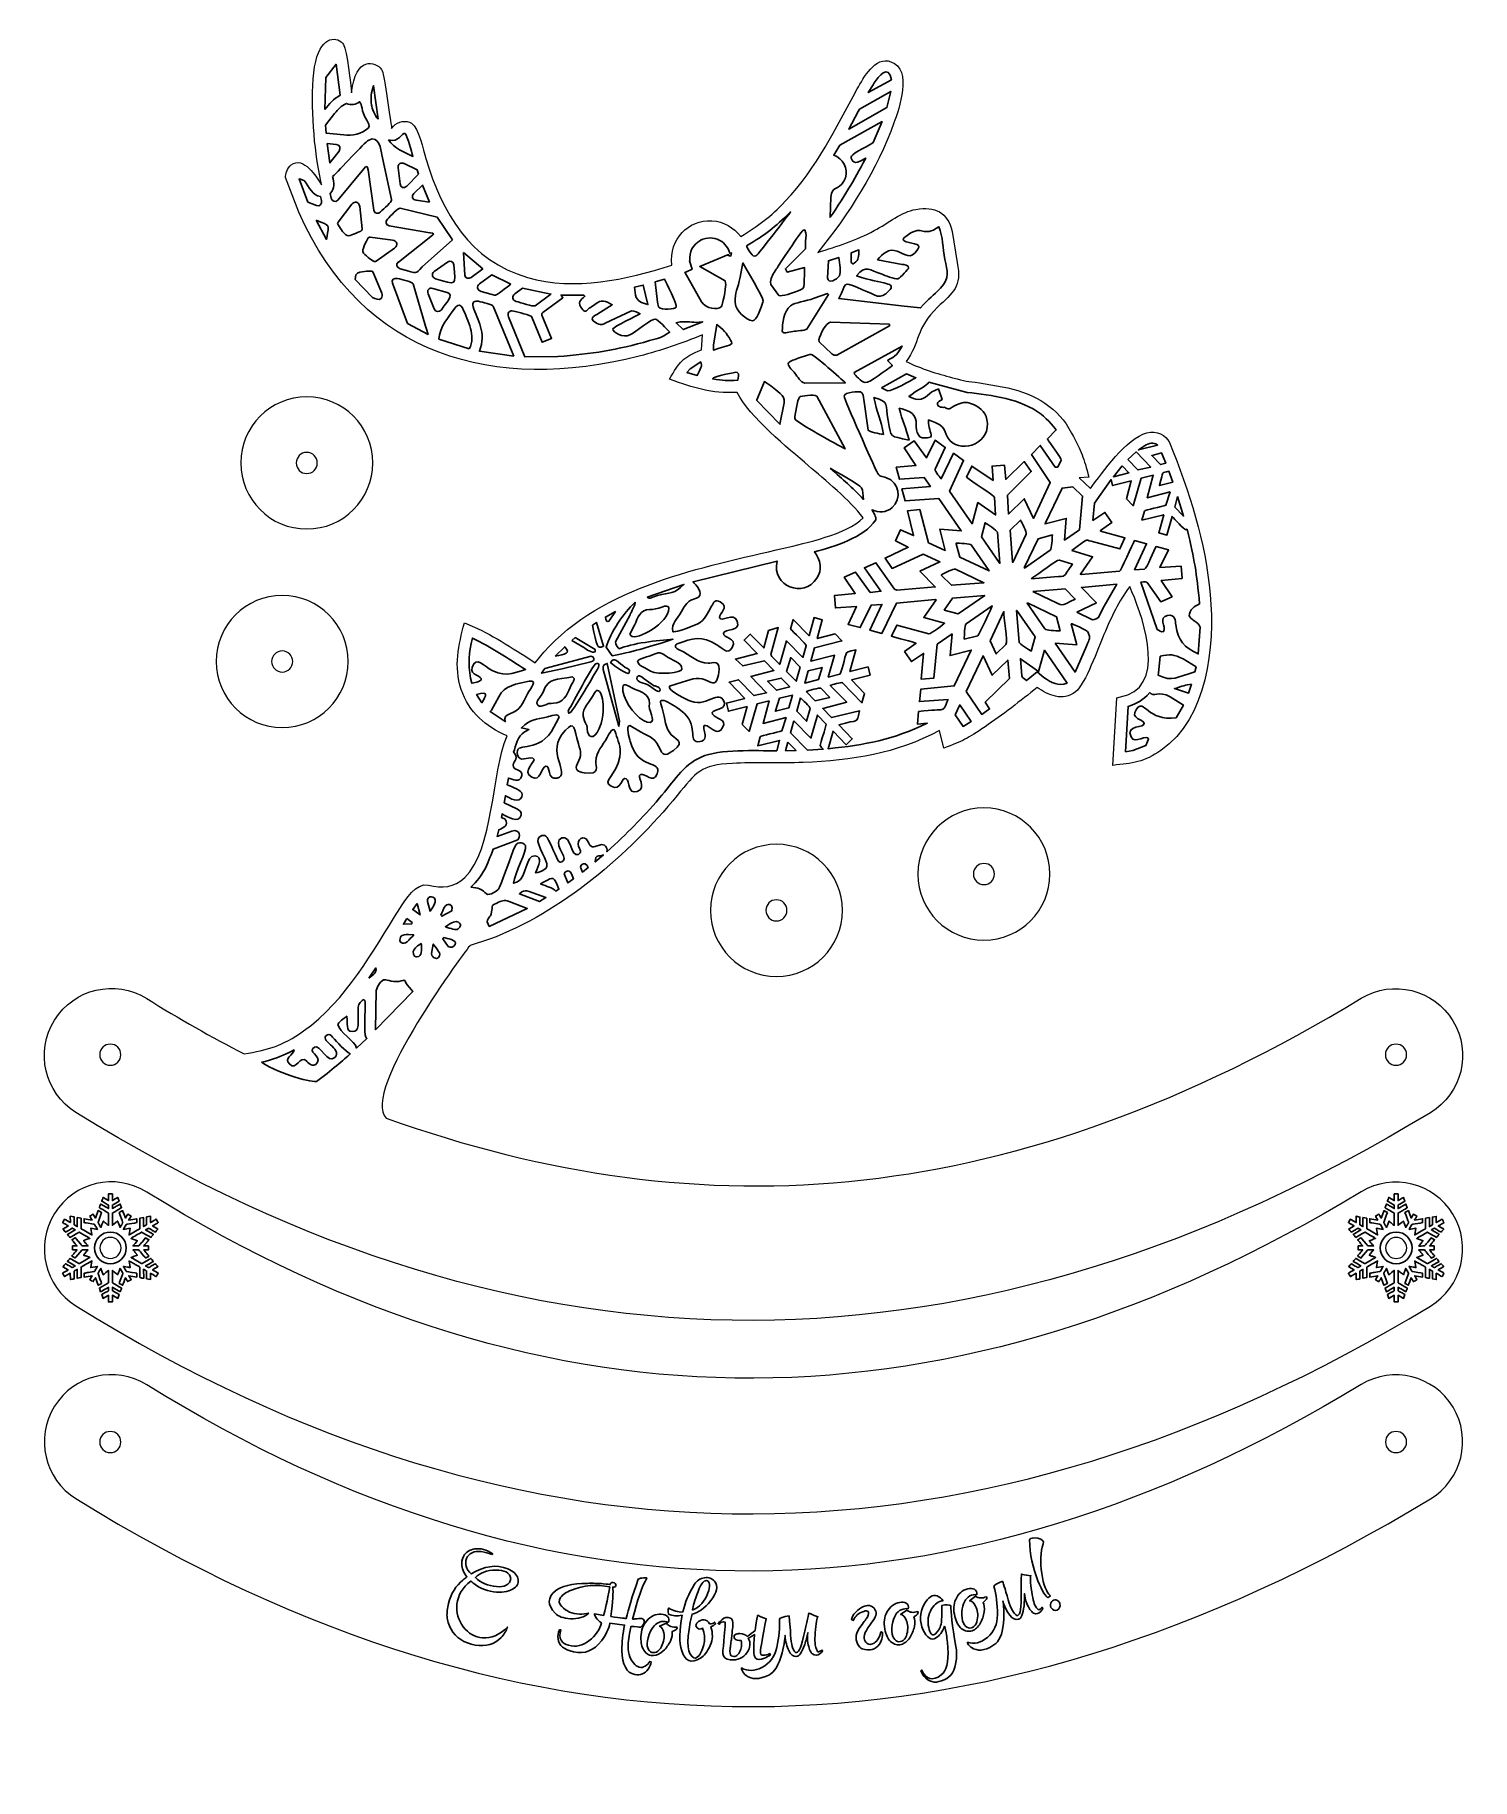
# Model space of a CAD drawing. Header units: centimetres. Extents: x -20 to -6.4, y 3.1 to 19.6.
import ezdxf

# ---------------------------------------------------------------- set-up
doc = ezdxf.new("R2010")
doc.units = ezdxf.units.CM
doc.header["$MEASUREMENT"] = 0
doc.layers.add('layer 1', color=7, linetype='Continuous')

msp = doc.modelspace()

# ---------------------------------------------------------------- linework, layer by layer
at = {"layer": 'layer 1', "color": 1, "lineweight": 9}
for points, knots in [([(-16.6372, 9.33466), (-16.8917, 9.57875), (-15.8594, 10.95794), (-15.84365, 10.96815), (-15.84365, 10.96815), (-15.84365, 10.96815), (-15.66168, 11.02669), (-15.66168, 11.02669), (-15.66168, 11.02669), (-14.97503, 11.28237), (-14.34317, 11.82591), (-13.88343, 12.38843), (-13.88343, 12.38843), (-13.70539, 12.60627), (-13.66276, 12.67584), (-13.36201, 12.69129), (-13.36201, 12.69129), (-13.16215, 12.70156), (-12.91121, 12.69092), (-12.69189, 12.69988), (-12.69189, 12.69988), (-12.2211, 12.71911), (-11.81925, 12.78065), (-11.40326, 13.00119), (-11.40326, 13.00119), (-11.40326, 13.00119), (-11.36113, 12.83589), (-11.36113, 12.83589), (-11.36113, 12.83589), (-11.18466, 12.89924), (-11.13487, 12.92668), (-10.97002, 13.03785), (-10.97002, 13.03785), (-10.80898, 13.14645), (-10.63168, 13.28639), (-10.47871, 13.4078), (-10.47871, 13.4078), (-10.37373, 13.34103), (-10.23522, 13.27119), (-10.115, 13.3671), (-10.115, 13.3671), (-10.02052, 13.44248), (-9.89948, 13.78597), (-9.8452, 13.91108), (-9.8452, 13.91108), (-9.77117, 14.08167), (-9.71157, 14.21591), (-9.60102, 14.36301), (-9.60102, 14.36301), (-9.49715, 14.13456), (-9.25132, 13.47704), (-9.62033, 13.33916), (-9.62033, 13.33916), (-9.62033, 13.33916), (-9.72407, 13.31056), (-9.72407, 13.31056), (-9.72407, 13.31056), (-9.72407, 13.31056), (-9.76021, 12.67255), (-9.76021, 12.67255), (-9.76021, 12.67255), (-9.57888, 12.69005), (-9.46102, 12.70468), (-9.30602, 12.81328), (-9.30602, 12.81328), (-8.86304, 13.12367), (-8.79593, 13.79696), (-8.83973, 14.28745), (-8.83973, 14.28745), (-8.88414, 14.78479), (-9.03637, 15.26624), (-9.22524, 15.72594), (-9.22524, 15.72594), (-9.25485, 15.798), (-9.3498, 15.8416), (-9.43915, 15.81849), (-9.43915, 15.81849), (-9.63312, 15.76832), (-9.86188, 15.44425), (-9.97138, 15.29305), (-9.97138, 15.29305), (-9.97138, 15.29305), (-10.07982, 15.3921), (-10.07982, 15.3921), (-10.07982, 15.3921), (-10.07982, 15.3921), (-9.9883, 15.39845), (-9.9883, 15.39845), (-9.9883, 15.39845), (-10.03646, 15.58745), (-10.05621, 15.63299), (-10.15134, 15.81644), (-10.15134, 15.81644), (-10.27769, 16.06006), (-10.49896, 16.1832), (-10.75654, 16.24412), (-10.75654, 16.24412), (-10.75654, 16.24412), (-11.02456, 16.29147), (-11.02456, 16.29147), (-11.02456, 16.29147), (-11.14422, 16.30677), (-11.1513, 16.30621), (-11.27779, 16.33938), (-11.27779, 16.33938), (-11.42765, 16.37868), (-11.5764, 16.42557), (-11.71643, 16.49222), (-11.71643, 16.49222), (-11.58764, 16.66313), (-11.62645, 16.81322), (-11.42104, 17.00673), (-11.42104, 17.00673), (-11.27279, 17.1464), (-11.18721, 17.20042), (-11.23433, 17.42858), (-11.23433, 17.42858), (-11.23433, 17.42858), (-11.28125, 17.72378), (-11.28125, 17.72378), (-11.28125, 17.72378), (-11.32441, 17.90642), (-11.44329, 17.96402), (-11.62526, 17.93273), (-11.62526, 17.93273), (-11.76343, 17.90896), (-11.88521, 17.80249), (-12.01914, 17.73171), (-12.01914, 17.73171), (-12.19409, 17.63925), (-12.36579, 17.58364), (-12.55342, 17.5249), (-12.55342, 17.5249), (-12.26075, 17.88243), (-11.9908, 18.31403), (-11.83277, 18.74992), (-11.83277, 18.74992), (-11.78506, 18.8815), (-11.65393, 19.25537), (-11.86162, 19.32987), (-11.86162, 19.32987), (-12.01035, 19.3832), (-12.12107, 19.17748), (-12.17985, 19.07226), (-12.17985, 19.07226), (-12.39262, 18.69138), (-12.55198, 18.33641), (-12.86181, 18.00914), (-12.86181, 18.00914), (-13.00071, 17.86242), (-13.11167, 17.77911), (-13.28322, 17.6768), (-13.28322, 17.6768), (-13.35659, 17.76237), (-13.4373, 17.81773), (-13.55612, 17.82399), (-13.55612, 17.82399), (-13.77679, 17.83563), (-13.96209, 17.65465), (-13.93555, 17.40521), (-13.93555, 17.40521), (-14.37042, 17.26683), (-14.84834, 17.15783), (-15.2995, 17.28844), (-15.2995, 17.28844), (-15.84988, 17.44777), (-16.10502, 17.89743), (-16.26247, 18.41263), (-16.26247, 18.41263), (-16.28689, 18.49254), (-16.33261, 18.70326), (-16.39846, 18.74768), (-16.39846, 18.74768), (-16.44736, 18.78066), (-16.52832, 18.76311), (-16.56993, 18.71947), (-16.56993, 18.71947), (-16.56993, 18.71947), (-16.58657, 18.69843), (-16.58657, 18.69843), (-16.58657, 18.69843), (-16.60002, 18.78449), (-16.65378, 19.19206), (-16.67576, 19.24246), (-16.67576, 19.24246), (-16.70915, 19.31904), (-16.90267, 19.4015), (-16.95702, 19.09695), (-16.95702, 19.09695), (-16.95702, 19.09695), (-16.96576, 19.03654), (-16.96576, 19.03654), (-16.96576, 19.03654), (-16.97583, 19.11513), (-17.0066, 19.43102), (-17.04281, 19.49165), (-17.04281, 19.49165), (-17.09041, 19.57136), (-17.24954, 19.58329), (-17.30565, 19.33225), (-17.30565, 19.33225), (-17.36433, 19.0697), (-17.32956, 18.61553), (-17.28533, 18.35175), (-17.28533, 18.35175), (-17.28533, 18.35175), (-17.24919, 18.16574), (-17.24919, 18.16574), (-17.24919, 18.16574), (-17.30124, 18.23922), (-17.41696, 18.44195), (-17.53761, 18.35298), (-17.53761, 18.35298), (-17.57412, 18.32605), (-17.59385, 18.26134), (-17.59135, 18.23484), (-17.59135, 18.23484), (-17.59135, 18.23484), (-17.46643, 17.90726), (-17.46643, 17.90726), (-17.46643, 17.90726), (-16.86414, 16.53369), (-15.60738, 16.19785), (-14.24471, 16.54411), (-14.24471, 16.54411), (-14.02737, 16.59934), (-13.85047, 16.66161), (-13.64389, 16.74421), (-13.64389, 16.74421), (-13.64389, 16.74421), (-13.65359, 16.60489), (-13.65359, 16.60489), (-13.65359, 16.60489), (-13.83561, 16.5323), (-13.85814, 16.49251), (-13.95784, 16.32455), (-13.95784, 16.32455), (-13.71888, 16.24311), (-13.56704, 16.18874), (-13.3169, 16.20023), (-13.3169, 16.20023), (-13.20305, 15.96763), (-12.83002, 15.67036), (-12.64121, 15.50719), (-12.64121, 15.50719), (-12.49134, 15.37767), (-12.24231, 15.17664), (-12.12528, 15.01422), (-12.12528, 15.01422), (-12.28004, 14.85764), (-12.67313, 14.7749), (-12.87474, 14.72736), (-12.87474, 14.72736), (-13.64406, 14.54596), (-14.58855, 14.37252), (-15.14757, 13.74212), (-15.14757, 13.74212), (-15.14757, 13.74212), (-15.22886, 13.64344), (-15.22886, 13.64344), (-15.22886, 13.64344), (-15.39193, 13.74867), (-15.62739, 13.90481), (-15.80137, 13.98001), (-15.80137, 13.98001), (-15.80137, 13.98001), (-15.89792, 14.01986), (-15.89792, 14.01986), (-15.89792, 14.01986), (-15.95386, 13.81005), (-16.00063, 13.60987), (-15.92797, 13.39165), (-15.92797, 13.39165), (-15.85576, 13.17483), (-15.6964, 13.03996), (-15.49442, 12.95028), (-15.49442, 12.95028), (-15.64179, 12.59634), (-15.62214, 11.87629), (-15.89432, 11.61155), (-15.89432, 11.61155), (-15.99493, 11.51368), (-16.10847, 11.50913), (-16.23823, 11.53917), (-16.23823, 11.53917), (-16.35559, 11.56636), (-16.45513, 11.4017), (-16.50929, 11.31735), (-16.50929, 11.31735), (-16.77318, 10.90638), (-17.01245, 10.45003), (-17.42027, 10.15958), (-17.42027, 10.15958), (-17.62591, 10.01313), (-17.76247, 9.98185), (-17.98329, 9.94225), (-17.98329, 9.94225), (-18.28987, 10.10098), (-18.59729, 10.27568), (-18.90466, 10.46599), (-18.90466, 10.46599), (-19.20207, 10.65102), (-19.59318, 10.55991), (-19.7782, 10.2625), (-19.7782, 10.2625), (-19.96323, 9.9651), (-19.87212, 9.57399), (-19.57471, 9.38896), (-19.57471, 9.38896), (-15.30037, 6.73541), (-11.02743, 6.79646), (-6.75578, 9.38648), (-6.75578, 9.38648), (-6.45701, 9.56739), (-6.36146, 9.95628), (-6.54237, 10.25506), (-6.54237, 10.25506), (-6.72327, 10.55384), (-7.11216, 10.64938), (-7.41094, 10.46848), (-7.41094, 10.46848), (-10.68667, 8.48324), (-13.61469, 8.25206), (-16.6372, 9.33466)], [0, 0, 0, 0, 0.01219512, 0.01219512, 0.01219512, 0.01219512, 0.02439024, 0.02439024, 0.02439024, 0.02439024, 0.03658537, 0.03658537, 0.03658537, 0.03658537, 0.04878049, 0.04878049, 0.04878049, 0.04878049, 0.06097561, 0.06097561, 0.06097561, 0.06097561, 0.07317073, 0.07317073, 0.07317073, 0.07317073, 0.08536585, 0.08536585, 0.08536585, 0.08536585, 0.09756098, 0.09756098, 0.09756098, 0.09756098, 0.1097561, 0.1097561, 0.1097561, 0.1097561, 0.12195122, 0.12195122, 0.12195122, 0.12195122, 0.13414634, 0.13414634, 0.13414634, 0.13414634, 0.14634146, 0.14634146, 0.14634146, 0.14634146, 0.15853659, 0.15853659, 0.15853659, 0.15853659, 0.17073171, 0.17073171, 0.17073171, 0.17073171, 0.18292683, 0.18292683, 0.18292683, 0.18292683, 0.19512195, 0.19512195, 0.19512195, 0.19512195, 0.20731707, 0.20731707, 0.20731707, 0.20731707, 0.2195122, 0.2195122, 0.2195122, 0.2195122, 0.23170732, 0.23170732, 0.23170732, 0.23170732, 0.24390244, 0.24390244, 0.24390244, 0.24390244, 0.25609756, 0.25609756, 0.25609756, 0.25609756, 0.26829268, 0.26829268, 0.26829268, 0.26829268, 0.2804878, 0.2804878, 0.2804878, 0.2804878, 0.29268293, 0.29268293, 0.29268293, 0.29268293, 0.30487805, 0.30487805, 0.30487805, 0.30487805, 0.31707317, 0.31707317, 0.31707317, 0.31707317, 0.32926829, 0.32926829, 0.32926829, 0.32926829, 0.34146341, 0.34146341, 0.34146341, 0.34146341, 0.35365854, 0.35365854, 0.35365854, 0.35365854, 0.36585366, 0.36585366, 0.36585366, 0.36585366, 0.37804878, 0.37804878, 0.37804878, 0.37804878, 0.3902439, 0.3902439, 0.3902439, 0.3902439, 0.40243902, 0.40243902, 0.40243902, 0.40243902, 0.41463415, 0.41463415, 0.41463415, 0.41463415, 0.42682927, 0.42682927, 0.42682927, 0.42682927, 0.43902439, 0.43902439, 0.43902439, 0.43902439, 0.45121951, 0.45121951, 0.45121951, 0.45121951, 0.46341463, 0.46341463, 0.46341463, 0.46341463, 0.47560976, 0.47560976, 0.47560976, 0.47560976, 0.48780488, 0.48780488, 0.48780488, 0.48780488, 0.5, 0.5, 0.5, 0.5, 0.51219512, 0.51219512, 0.51219512, 0.51219512, 0.52439024, 0.52439024, 0.52439024, 0.52439024, 0.53658537, 0.53658537, 0.53658537, 0.53658537, 0.54878049, 0.54878049, 0.54878049, 0.54878049, 0.56097561, 0.56097561, 0.56097561, 0.56097561, 0.57317073, 0.57317073, 0.57317073, 0.57317073, 0.58536585, 0.58536585, 0.58536585, 0.58536585, 0.59756098, 0.59756098, 0.59756098, 0.59756098, 0.6097561, 0.6097561, 0.6097561, 0.6097561, 0.62195122, 0.62195122, 0.62195122, 0.62195122, 0.63414634, 0.63414634, 0.63414634, 0.63414634, 0.64634146, 0.64634146, 0.64634146, 0.64634146, 0.65853659, 0.65853659, 0.65853659, 0.65853659, 0.67073171, 0.67073171, 0.67073171, 0.67073171, 0.68292683, 0.68292683, 0.68292683, 0.68292683, 0.69512195, 0.69512195, 0.69512195, 0.69512195, 0.70731707, 0.70731707, 0.70731707, 0.70731707, 0.7195122, 0.7195122, 0.7195122, 0.7195122, 0.73170732, 0.73170732, 0.73170732, 0.73170732, 0.74390244, 0.74390244, 0.74390244, 0.74390244, 0.75609756, 0.75609756, 0.75609756, 0.75609756, 0.76829268, 0.76829268, 0.76829268, 0.76829268, 0.7804878, 0.7804878, 0.7804878, 0.7804878, 0.79268293, 0.79268293, 0.79268293, 0.79268293, 0.80487805, 0.80487805, 0.80487805, 0.80487805, 0.81707317, 0.81707317, 0.81707317, 0.81707317, 0.82926829, 0.82926829, 0.82926829, 0.82926829, 0.84146341, 0.84146341, 0.84146341, 0.84146341, 0.85365854, 0.85365854, 0.85365854, 0.85365854, 0.86585366, 0.86585366, 0.86585366, 0.86585366, 0.87804878, 0.87804878, 0.87804878, 0.87804878, 0.8902439, 0.8902439, 0.8902439, 0.8902439, 0.90243902, 0.90243902, 0.90243902, 0.90243902, 0.91463415, 0.91463415, 0.91463415, 0.91463415, 0.92682927, 0.92682927, 0.92682927, 0.92682927, 0.93902439, 0.93902439, 0.93902439, 0.93902439, 0.95121951, 0.95121951, 0.95121951, 0.95121951, 0.96341463, 0.96341463, 0.96341463, 0.96341463, 0.97560976, 0.97560976, 0.97560976, 0.97560976, 1, 1, 1, 1]), ([(-17.39001, 16.15865), (-17.04482, 16.15865), (-16.76501, 15.87884), (-16.76501, 15.53365), (-16.76501, 15.53365), (-16.76501, 15.18846), (-17.04482, 14.90865), (-17.39001, 14.90865), (-17.39001, 14.90865), (-17.7352, 14.90865), (-18.01501, 15.18846), (-18.01501, 15.53365), (-18.01501, 15.53365), (-18.01501, 15.87884), (-17.7352, 16.15865), (-17.39001, 16.15865)], [0, 0, 0, 0, 0.2, 0.2, 0.2, 0.2, 0.4, 0.4, 0.4, 0.4, 0.6, 0.6, 0.6, 0.6, 1, 1, 1, 1]), ([(-17.39001, 15.63365), (-17.33478, 15.63365), (-17.29001, 15.58888), (-17.29001, 15.53365), (-17.29001, 15.53365), (-17.29001, 15.47842), (-17.33478, 15.43365), (-17.39001, 15.43365), (-17.39001, 15.43365), (-17.44524, 15.43365), (-17.49001, 15.47842), (-17.49001, 15.53365), (-17.49001, 15.53365), (-17.49001, 15.58888), (-17.44524, 15.63365), (-17.39001, 15.63365)], [0, 0, 0, 0, 0.2, 0.2, 0.2, 0.2, 0.4, 0.4, 0.4, 0.4, 0.6, 0.6, 0.6, 0.6, 1, 1, 1, 1]), ([(-17.6223, 14.28011), (-17.27711, 14.28011), (-16.9973, 14.0003), (-16.9973, 13.65511), (-16.9973, 13.65511), (-16.9973, 13.30992), (-17.27711, 13.03011), (-17.6223, 13.03011), (-17.6223, 13.03011), (-17.96749, 13.03011), (-18.2473, 13.30992), (-18.2473, 13.65511), (-18.2473, 13.65511), (-18.2473, 14.0003), (-17.96749, 14.28011), (-17.6223, 14.28011)], [0, 0, 0, 0, 0.2, 0.2, 0.2, 0.2, 0.4, 0.4, 0.4, 0.4, 0.6, 0.6, 0.6, 0.6, 1, 1, 1, 1]), ([(-17.6223, 13.75511), (-17.56707, 13.75511), (-17.5223, 13.71034), (-17.5223, 13.65511), (-17.5223, 13.65511), (-17.5223, 13.59988), (-17.56707, 13.55511), (-17.6223, 13.55511), (-17.6223, 13.55511), (-17.67753, 13.55511), (-17.7223, 13.59988), (-17.7223, 13.65511), (-17.7223, 13.65511), (-17.7223, 13.71034), (-17.67753, 13.75511), (-17.6223, 13.75511)], [0, 0, 0, 0, 0.2, 0.2, 0.2, 0.2, 0.4, 0.4, 0.4, 0.4, 0.6, 0.6, 0.6, 0.6, 1, 1, 1, 1]), ([(-10.98126, 12.26927), (-10.63607, 12.26927), (-10.35626, 11.98946), (-10.35626, 11.64427), (-10.35626, 11.64427), (-10.35626, 11.29908), (-10.63607, 11.01927), (-10.98126, 11.01927), (-10.98126, 11.01927), (-11.32645, 11.01927), (-11.60626, 11.29908), (-11.60626, 11.64427), (-11.60626, 11.64427), (-11.60626, 11.98946), (-11.32645, 12.26927), (-10.98126, 12.26927)], [0, 0, 0, 0, 0.2, 0.2, 0.2, 0.2, 0.4, 0.4, 0.4, 0.4, 0.6, 0.6, 0.6, 0.6, 1, 1, 1, 1]), ([(-12.94501, 11.92531), (-12.59982, 11.92531), (-12.32001, 11.6455), (-12.32001, 11.30031), (-12.32001, 11.30031), (-12.32001, 10.95512), (-12.59982, 10.67531), (-12.94501, 10.67531), (-12.94501, 10.67531), (-13.2902, 10.67531), (-13.57001, 10.95512), (-13.57001, 11.30031), (-13.57001, 11.30031), (-13.57001, 11.6455), (-13.2902, 11.92531), (-12.94501, 11.92531)], [0, 0, 0, 0, 0.2, 0.2, 0.2, 0.2, 0.4, 0.4, 0.4, 0.4, 0.6, 0.6, 0.6, 0.6, 1, 1, 1, 1]), ([(-10.98126, 11.74427), (-10.92603, 11.74427), (-10.88126, 11.6995), (-10.88126, 11.64427), (-10.88126, 11.64427), (-10.88126, 11.58904), (-10.92603, 11.54427), (-10.98126, 11.54427), (-10.98126, 11.54427), (-11.03649, 11.54427), (-11.08126, 11.58904), (-11.08126, 11.64427), (-11.08126, 11.64427), (-11.08126, 11.6995), (-11.03649, 11.74427), (-10.98126, 11.74427)], [0, 0, 0, 0, 0.2, 0.2, 0.2, 0.2, 0.4, 0.4, 0.4, 0.4, 0.6, 0.6, 0.6, 0.6, 1, 1, 1, 1]), ([(-12.94501, 11.40031), (-12.88978, 11.40031), (-12.84501, 11.35554), (-12.84501, 11.30031), (-12.84501, 11.30031), (-12.84501, 11.24508), (-12.88978, 11.20031), (-12.94501, 11.20031), (-12.94501, 11.20031), (-13.00024, 11.20031), (-13.04501, 11.24508), (-13.04501, 11.30031), (-13.04501, 11.30031), (-13.04501, 11.35554), (-13.00024, 11.40031), (-12.94501, 11.40031)], [0, 0, 0, 0, 0.2, 0.2, 0.2, 0.2, 0.4, 0.4, 0.4, 0.4, 0.6, 0.6, 0.6, 0.6, 1, 1, 1, 1]), ([(-19.2495, 10.03481), (-19.19427, 10.03481), (-19.1495, 9.99004), (-19.1495, 9.93481), (-19.1495, 9.93481), (-19.1495, 9.87958), (-19.19427, 9.83481), (-19.2495, 9.83481), (-19.2495, 9.83481), (-19.30473, 9.83481), (-19.3495, 9.87958), (-19.3495, 9.93481), (-19.3495, 9.93481), (-19.3495, 9.99004), (-19.30473, 10.03481), (-19.2495, 10.03481)], [0, 0, 0, 0, 0.2, 0.2, 0.2, 0.2, 0.4, 0.4, 0.4, 0.4, 0.6, 0.6, 0.6, 0.6, 1, 1, 1, 1]), ([(-7.08117, 10.0348), (-7.02594, 10.0348), (-6.98117, 9.99003), (-6.98117, 9.9348), (-6.98117, 9.9348), (-6.98117, 9.87957), (-7.02594, 9.8348), (-7.08117, 9.8348), (-7.08117, 9.8348), (-7.1364, 9.8348), (-7.18117, 9.87957), (-7.18117, 9.9348), (-7.18117, 9.9348), (-7.18117, 9.99003), (-7.1364, 10.0348), (-7.08117, 10.0348)], [0, 0, 0, 0, 0.2, 0.2, 0.2, 0.2, 0.4, 0.4, 0.4, 0.4, 0.6, 0.6, 0.6, 0.6, 1, 1, 1, 1]), ([(-19.57471, 7.55896), (-19.87212, 7.74399), (-19.96323, 8.1351), (-19.7782, 8.4325), (-19.7782, 8.4325), (-19.59318, 8.72991), (-19.20207, 8.82102), (-18.90466, 8.63599), (-18.90466, 8.63599), (-15.07479, 6.25838), (-11.24351, 6.31468), (-7.41094, 8.63848), (-7.41094, 8.63848), (-7.11216, 8.81938), (-6.72327, 8.72384), (-6.54237, 8.42506), (-6.54237, 8.42506), (-6.36146, 8.12628), (-6.45701, 7.73739), (-6.75578, 7.55648), (-6.75578, 7.55648), (-11.02743, 4.96646), (-15.30037, 4.90541), (-19.57471, 7.55896)], [0, 0, 0, 0, 0.14285714, 0.14285714, 0.14285714, 0.14285714, 0.28571429, 0.28571429, 0.28571429, 0.28571429, 0.42857143, 0.42857143, 0.42857143, 0.42857143, 0.57142857, 0.57142857, 0.57142857, 0.57142857, 0.71428571, 0.71428571, 0.71428571, 0.71428571, 1, 1, 1, 1]), ([(-19.24801, 8.20698), (-19.19278, 8.20698), (-19.14801, 8.16221), (-19.14801, 8.10698), (-19.14801, 8.10698), (-19.14801, 8.05175), (-19.19278, 8.00698), (-19.24801, 8.00698), (-19.24801, 8.00698), (-19.30324, 8.00698), (-19.34801, 8.05175), (-19.34801, 8.10698), (-19.34801, 8.10698), (-19.34801, 8.16221), (-19.30324, 8.20698), (-19.24801, 8.20698)], [0, 0, 0, 0, 0.2, 0.2, 0.2, 0.2, 0.4, 0.4, 0.4, 0.4, 0.6, 0.6, 0.6, 0.6, 1, 1, 1, 1]), ([(-7.0797, 8.20684), (-7.02447, 8.20684), (-6.9797, 8.16207), (-6.9797, 8.10684), (-6.9797, 8.10684), (-6.9797, 8.05161), (-7.02447, 8.00684), (-7.0797, 8.00684), (-7.0797, 8.00684), (-7.13493, 8.00684), (-7.1797, 8.05161), (-7.1797, 8.10684), (-7.1797, 8.10684), (-7.1797, 8.16207), (-7.13493, 8.20684), (-7.0797, 8.20684)], [0, 0, 0, 0, 0.2, 0.2, 0.2, 0.2, 0.4, 0.4, 0.4, 0.4, 0.6, 0.6, 0.6, 0.6, 1, 1, 1, 1]), ([(-19.57411, 5.73497), (-19.87152, 5.92), (-19.96263, 6.31111), (-19.7776, 6.60851), (-19.7776, 6.60851), (-19.59258, 6.90592), (-19.20147, 6.99703), (-18.90406, 6.812), (-18.90406, 6.812), (-15.07419, 4.43439), (-11.24291, 4.49069), (-7.41034, 6.81449), (-7.41034, 6.81449), (-7.11156, 6.99539), (-6.72267, 6.89985), (-6.54177, 6.60107), (-6.54177, 6.60107), (-6.36086, 6.30229), (-6.45641, 5.9134), (-6.75518, 5.73249), (-6.75518, 5.73249), (-11.02683, 3.14247), (-15.29977, 3.08142), (-19.57411, 5.73497)], [0, 0, 0, 0, 0.14285714, 0.14285714, 0.14285714, 0.14285714, 0.28571429, 0.28571429, 0.28571429, 0.28571429, 0.42857143, 0.42857143, 0.42857143, 0.42857143, 0.57142857, 0.57142857, 0.57142857, 0.57142857, 0.71428571, 0.71428571, 0.71428571, 0.71428571, 1, 1, 1, 1]), ([(-19.24953, 6.37057), (-19.1943, 6.37057), (-19.14953, 6.3258), (-19.14953, 6.27057), (-19.14953, 6.27057), (-19.14953, 6.21534), (-19.1943, 6.17057), (-19.24953, 6.17057), (-19.24953, 6.17057), (-19.30476, 6.17057), (-19.34953, 6.21534), (-19.34953, 6.27057), (-19.34953, 6.27057), (-19.34953, 6.3258), (-19.30476, 6.37057), (-19.24953, 6.37057)], [0, 0, 0, 0, 0.2, 0.2, 0.2, 0.2, 0.4, 0.4, 0.4, 0.4, 0.6, 0.6, 0.6, 0.6, 1, 1, 1, 1]), ([(-7.08114, 6.3706), (-7.02591, 6.3706), (-6.98114, 6.32583), (-6.98114, 6.2706), (-6.98114, 6.2706), (-6.98114, 6.21537), (-7.02591, 6.1706), (-7.08114, 6.1706), (-7.08114, 6.1706), (-7.13637, 6.1706), (-7.18114, 6.21537), (-7.18114, 6.2706), (-7.18114, 6.2706), (-7.18114, 6.32583), (-7.13637, 6.3706), (-7.08114, 6.3706)], [0, 0, 0, 0, 0.2, 0.2, 0.2, 0.2, 0.4, 0.4, 0.4, 0.4, 0.6, 0.6, 0.6, 0.6, 1, 1, 1, 1])]:
    msp.add_open_spline(points, degree=3, knots=knots, dxfattribs=at)
at = {"layer": 'layer 1', "color": 250}
for points, knots in [([(-17.21885, 18.87628), (-17.1755, 18.93247), (-17.1383, 18.97505), (-17.07468, 19.01179), (-17.07468, 19.01179), (-17.07468, 19.01179), (-17.11305, 19.30594), (-17.11305, 19.30594), (-17.11305, 19.30594), (-17.11305, 19.30594), (-17.21038, 19.17985), (-17.21038, 19.17985), (-17.21038, 19.17985), (-17.21038, 19.17985), (-17.21885, 18.87628), (-17.21885, 18.87628)], [0, 0, 0, 0, 0.2, 0.2, 0.2, 0.2, 0.4, 0.4, 0.4, 0.4, 0.6, 0.6, 0.6, 0.6, 1, 1, 1, 1]), ([(-12.03082, 19.11226), (-12.00839, 19.14497), (-11.91443, 19.29937), (-11.86773, 19.20318), (-11.86773, 19.20318), (-11.86773, 19.20318), (-11.85657, 19.15931), (-11.85657, 19.15931), (-11.85657, 19.15931), (-11.85657, 19.15931), (-12.07543, 19.03692), (-12.07543, 19.03692), (-12.07543, 19.03692), (-12.07543, 19.03692), (-12.03082, 19.11226), (-12.03082, 19.11226)], [0, 0, 0, 0, 0.2, 0.2, 0.2, 0.2, 0.4, 0.4, 0.4, 0.4, 0.6, 0.6, 0.6, 0.6, 1, 1, 1, 1]), ([(-16.71327, 18.7856), (-16.74714, 18.81051), (-16.7721, 18.89472), (-16.77657, 18.91907), (-16.77657, 18.91907), (-16.78774, 18.98002), (-16.77956, 19.04376), (-16.7584, 19.10172), (-16.7584, 19.10172), (-16.7584, 19.10172), (-16.71327, 18.7856), (-16.71327, 18.7856)], [0, 0, 0, 0, 0.25, 0.25, 0.25, 0.25, 0.5, 0.5, 0.5, 0.5, 1, 1, 1, 1]), ([(-12.17216, 18.85768), (-12.17216, 18.85768), (-12.16027, 18.88012), (-12.16027, 18.88012), (-12.16027, 18.88012), (-12.16027, 18.88012), (-11.86255, 19.04901), (-11.86255, 19.04901), (-11.86255, 19.04901), (-11.86255, 19.04901), (-11.90015, 18.89526), (-11.90015, 18.89526), (-11.90015, 18.89526), (-11.90015, 18.89526), (-12.2604, 18.6926), (-12.2604, 18.6926), (-12.2604, 18.6926), (-12.2604, 18.6926), (-12.17216, 18.85768), (-12.17216, 18.85768)], [0, 0, 0, 0, 0.16666667, 0.16666667, 0.16666667, 0.16666667, 0.33333333, 0.33333333, 0.33333333, 0.33333333, 0.5, 0.5, 0.5, 0.5, 0.66666667, 0.66666667, 0.66666667, 0.66666667, 1, 1, 1, 1]), ([(-17.21209, 18.72894), (-17.21209, 18.72894), (-17.12629, 18.84023), (-17.12629, 18.84023), (-17.12629, 18.84023), (-17.12629, 18.84023), (-17.12626, 18.8401), (-17.12626, 18.8401), (-17.12626, 18.8401), (-17.08932, 18.88156), (-17.06846, 18.90825), (-17.01484, 18.93561), (-17.01484, 18.93561), (-16.97444, 18.91537), (-16.92352, 18.92095), (-16.88952, 18.95035), (-16.88952, 18.95035), (-16.86203, 18.92204), (-16.88, 18.8723), (-16.82102, 18.77512), (-16.82102, 18.77512), (-16.81079, 18.75826), (-16.78459, 18.71966), (-16.81043, 18.70059), (-16.81043, 18.70059), (-16.87036, 18.64304), (-16.95996, 18.62839), (-17.03975, 18.63644), (-17.03975, 18.63644), (-17.03975, 18.63644), (-17.20509, 18.65323), (-17.20509, 18.65323), (-17.20509, 18.65323), (-17.20509, 18.65323), (-17.21209, 18.72894), (-17.21209, 18.72894)], [0, 0, 0, 0, 0.1, 0.1, 0.1, 0.1, 0.2, 0.2, 0.2, 0.2, 0.3, 0.3, 0.3, 0.3, 0.4, 0.4, 0.4, 0.4, 0.5, 0.5, 0.5, 0.5, 0.6, 0.6, 0.6, 0.6, 0.7, 0.7, 0.7, 0.7, 0.8, 0.8, 0.8, 0.8, 1, 1, 1, 1]), ([(-16.61548, 18.58978), (-16.56116, 18.5076), (-16.47012, 18.47378), (-16.38481, 18.43289), (-16.38481, 18.43289), (-16.39927, 18.48202), (-16.43423, 18.61379), (-16.45977, 18.65153), (-16.45977, 18.65153), (-16.4959, 18.65702), (-16.51224, 18.5616), (-16.61548, 18.58978)], [0, 0, 0, 0, 0.25, 0.25, 0.25, 0.25, 0.5, 0.5, 0.5, 0.5, 1, 1, 1, 1]), ([(-12.43, 18.04934), (-12.42037, 18.15941), (-12.35949, 18.10683), (-12.30612, 18.19943), (-12.30612, 18.19943), (-12.25856, 18.28192), (-12.29395, 18.38538), (-12.37232, 18.43116), (-12.37232, 18.43116), (-12.37232, 18.43116), (-12.40255, 18.44503), (-12.40255, 18.44503), (-12.40255, 18.44503), (-12.40255, 18.44503), (-12.34636, 18.53945), (-12.34636, 18.53945), (-12.34636, 18.53945), (-12.34636, 18.53945), (-11.94535, 18.76355), (-11.94535, 18.76355), (-11.94535, 18.76355), (-11.94535, 18.76355), (-12.029, 18.5646), (-12.029, 18.5646), (-12.029, 18.5646), (-12.04205, 18.55004), (-12.22213, 18.46577), (-12.23553, 18.43669), (-12.23553, 18.43669), (-12.24408, 18.41811), (-12.22603, 18.35033), (-12.15269, 18.38749), (-12.15269, 18.38749), (-12.15269, 18.38749), (-12.10019, 18.41711), (-12.10019, 18.41711), (-12.10019, 18.41711), (-12.22556, 18.18037), (-12.2861, 18.07965), (-12.43659, 17.85752), (-12.43659, 17.85752), (-12.43659, 17.85752), (-12.43, 18.04934), (-12.43, 18.04934)], [0, 0, 0, 0, 0.08333333, 0.08333333, 0.08333333, 0.08333333, 0.16666667, 0.16666667, 0.16666667, 0.16666667, 0.25, 0.25, 0.25, 0.25, 0.33333333, 0.33333333, 0.33333333, 0.33333333, 0.41666667, 0.41666667, 0.41666667, 0.41666667, 0.5, 0.5, 0.5, 0.5, 0.58333333, 0.58333333, 0.58333333, 0.58333333, 0.66666667, 0.66666667, 0.66666667, 0.66666667, 0.75, 0.75, 0.75, 0.75, 0.83333333, 0.83333333, 0.83333333, 0.83333333, 1, 1, 1, 1]), ([(-17.19623, 18.55644), (-17.19623, 18.55644), (-17.11073, 18.54778), (-17.11073, 18.54778), (-17.11073, 18.54778), (-17.07831, 18.54444), (-17.06482, 18.50966), (-17.08427, 18.48427), (-17.08427, 18.48427), (-17.08427, 18.48427), (-17.17029, 18.37277), (-17.17029, 18.37277), (-17.17029, 18.37277), (-17.17029, 18.37277), (-17.19623, 18.55644), (-17.19623, 18.55644)], [0, 0, 0, 0, 0.2, 0.2, 0.2, 0.2, 0.4, 0.4, 0.4, 0.4, 0.6, 0.6, 0.6, 0.6, 1, 1, 1, 1]), ([(-17.14496, 18.24217), (-17.07904, 18.30292), (-16.84708, 18.56472), (-16.80394, 18.58756), (-16.80394, 18.58756), (-16.70392, 18.64053), (-16.68815, 18.49335), (-16.67874, 18.44748), (-16.67874, 18.44748), (-16.67874, 18.44748), (-16.58707, 18.02491), (-16.58707, 18.02491), (-16.58707, 18.02491), (-16.58217, 18.00402), (-16.66072, 17.93905), (-16.69242, 17.9083), (-16.69242, 17.9083), (-16.71166, 17.88963), (-16.7484, 17.886), (-16.75629, 17.92578), (-16.75629, 17.92578), (-16.75629, 17.92578), (-16.81045, 18.30543), (-16.81045, 18.30543), (-16.81045, 18.30543), (-16.81617, 18.34543), (-16.8238, 18.34861), (-16.85124, 18.31663), (-16.85124, 18.31663), (-16.85124, 18.31663), (-17.09525, 18.02082), (-17.09525, 18.02082), (-17.09525, 18.02082), (-17.1177, 17.99394), (-17.15075, 18.009), (-17.1588, 18.03936), (-17.1588, 18.03936), (-17.1588, 18.03936), (-17.16976, 18.08237), (-17.16976, 18.08237), (-17.16976, 18.08237), (-17.11625, 18.13055), (-17.13389, 18.18519), (-17.14496, 18.24217)], [0, 0, 0, 0, 0.08333333, 0.08333333, 0.08333333, 0.08333333, 0.16666667, 0.16666667, 0.16666667, 0.16666667, 0.25, 0.25, 0.25, 0.25, 0.33333333, 0.33333333, 0.33333333, 0.33333333, 0.41666667, 0.41666667, 0.41666667, 0.41666667, 0.5, 0.5, 0.5, 0.5, 0.58333333, 0.58333333, 0.58333333, 0.58333333, 0.66666667, 0.66666667, 0.66666667, 0.66666667, 0.75, 0.75, 0.75, 0.75, 0.83333333, 0.83333333, 0.83333333, 0.83333333, 1, 1, 1, 1]), ([(-16.33252, 18.26468), (-16.33252, 18.26468), (-16.44389, 18.15086), (-16.44389, 18.15086), (-16.44389, 18.15086), (-16.47004, 18.12571), (-16.50372, 18.13929), (-16.50751, 18.17498), (-16.50751, 18.17498), (-16.50751, 18.17498), (-16.52424, 18.32691), (-16.52424, 18.32691), (-16.52424, 18.32691), (-16.53054, 18.38583), (-16.46858, 18.36729), (-16.46837, 18.36727), (-16.46837, 18.36727), (-16.46837, 18.36727), (-16.34616, 18.30717), (-16.34616, 18.30717), (-16.34616, 18.30717), (-16.34616, 18.30717), (-16.33252, 18.26468), (-16.33252, 18.26468)], [0, 0, 0, 0, 0.14285714, 0.14285714, 0.14285714, 0.14285714, 0.28571429, 0.28571429, 0.28571429, 0.28571429, 0.42857143, 0.42857143, 0.42857143, 0.42857143, 0.57142857, 0.57142857, 0.57142857, 0.57142857, 0.71428571, 0.71428571, 0.71428571, 0.71428571, 1, 1, 1, 1]), ([(-17.41587, 18.20665), (-17.43137, 18.21148), (-17.44691, 18.21614), (-17.46248, 18.22076), (-17.46248, 18.22076), (-17.46248, 18.22076), (-17.37867, 18.00157), (-17.37867, 18.00157), (-17.37867, 18.00157), (-17.37867, 18.00157), (-17.29799, 17.96916), (-17.29799, 17.96916), (-17.29799, 17.96916), (-17.26636, 17.95635), (-17.24372, 17.98629), (-17.25105, 18.01584), (-17.25105, 18.01584), (-17.25105, 18.01584), (-17.26059, 18.0533), (-17.26059, 18.0533), (-17.26059, 18.0533), (-17.33694, 18.06234), (-17.3606, 18.13983), (-17.41587, 18.20665)], [0, 0, 0, 0, 0.14285714, 0.14285714, 0.14285714, 0.14285714, 0.28571429, 0.28571429, 0.28571429, 0.28571429, 0.42857143, 0.42857143, 0.42857143, 0.42857143, 0.57142857, 0.57142857, 0.57142857, 0.57142857, 0.71428571, 0.71428571, 0.71428571, 0.71428571, 1, 1, 1, 1]), ([(-16.22861, 18.00159), (-16.22861, 18.00159), (-16.35473, 18.01857), (-16.35473, 18.01857), (-16.35473, 18.01857), (-16.38874, 18.02266), (-16.40283, 18.05786), (-16.37723, 18.08262), (-16.37723, 18.08262), (-16.37723, 18.08262), (-16.29584, 18.16215), (-16.29584, 18.16215), (-16.29584, 18.16215), (-16.29584, 18.16215), (-16.22861, 18.00159), (-16.22861, 18.00159)], [0, 0, 0, 0, 0.2, 0.2, 0.2, 0.2, 0.4, 0.4, 0.4, 0.4, 0.6, 0.6, 0.6, 0.6, 1, 1, 1, 1]), ([(-17.09347, 17.81182), (-17.09347, 17.81182), (-16.96386, 17.98067), (-16.96386, 17.98067), (-16.96386, 17.98067), (-16.9363, 18.01662), (-16.89414, 18.00464), (-16.88931, 17.95976), (-16.88931, 17.95976), (-16.88931, 17.95976), (-16.86659, 17.74802), (-16.86659, 17.74802), (-16.86659, 17.74802), (-16.86556, 17.73877), (-16.8709, 17.72979), (-16.87965, 17.72608), (-16.87965, 17.72608), (-16.91312, 17.71206), (-16.98111, 17.67653), (-17.00679, 17.684), (-17.00679, 17.684), (-17.00679, 17.684), (-17.00675, 17.68388), (-17.00675, 17.68388), (-17.00675, 17.68388), (-17.00692, 17.68397), (-17.00692, 17.68397), (-17.00708, 17.68393), (-17.00708, 17.68393), (-17.04386, 17.70577), (-17.05788, 17.73632), (-17.09387, 17.78633), (-17.09387, 17.78633), (-17.09934, 17.79404), (-17.09919, 17.80434), (-17.09347, 17.81182)], [0, 0, 0, 0, 0.1, 0.1, 0.1, 0.1, 0.2, 0.2, 0.2, 0.2, 0.3, 0.3, 0.3, 0.3, 0.4, 0.4, 0.4, 0.4, 0.5, 0.5, 0.5, 0.5, 0.6, 0.6, 0.6, 0.6, 0.7, 0.7, 0.7, 0.7, 0.8, 0.8, 0.8, 0.8, 1, 1, 1, 1]), ([(-17.30112, 17.8298), (-17.15972, 17.76713), (-17.18115, 17.8053), (-17.20054, 17.65988), (-17.20054, 17.65988), (-17.20107, 17.65596), (-17.20203, 17.65206), (-17.20342, 17.6483), (-17.20342, 17.6483), (-17.20342, 17.6483), (-17.30112, 17.8298), (-17.30112, 17.8298)], [0, 0, 0, 0, 0.25, 0.25, 0.25, 0.25, 0.5, 0.5, 0.5, 0.5, 1, 1, 1, 1]), ([(-16.0122, 17.64299), (-16.0122, 17.64299), (-16.29668, 17.38773), (-16.29668, 17.38773), (-16.29668, 17.38773), (-16.37377, 17.31846), (-16.32212, 17.31905), (-16.50602, 17.37073), (-16.50602, 17.37073), (-16.53638, 17.37926), (-16.55055, 17.41305), (-16.52307, 17.43472), (-16.52307, 17.43472), (-16.52307, 17.43472), (-16.52304, 17.43458), (-16.52304, 17.43458), (-16.52304, 17.43458), (-16.52304, 17.43458), (-16.21566, 17.67585), (-16.21566, 17.67585), (-16.21566, 17.67585), (-16.18068, 17.70331), (-16.18297, 17.70433), (-16.22413, 17.71127), (-16.22413, 17.71127), (-16.22413, 17.71127), (-16.61014, 17.77583), (-16.61014, 17.77583), (-16.61014, 17.77583), (-16.64323, 17.78132), (-16.64775, 17.81871), (-16.62578, 17.84004), (-16.62578, 17.84004), (-16.5934, 17.87157), (-16.52735, 17.94837), (-16.50669, 17.94256), (-16.50669, 17.94256), (-16.50669, 17.94256), (-16.1552, 17.85743), (-16.1552, 17.85743), (-16.1552, 17.85743), (-16.1552, 17.85743), (-16.0122, 17.64299), (-16.0122, 17.64299)], [0, 0, 0, 0, 0.08333333, 0.08333333, 0.08333333, 0.08333333, 0.16666667, 0.16666667, 0.16666667, 0.16666667, 0.25, 0.25, 0.25, 0.25, 0.33333333, 0.33333333, 0.33333333, 0.33333333, 0.41666667, 0.41666667, 0.41666667, 0.41666667, 0.5, 0.5, 0.5, 0.5, 0.58333333, 0.58333333, 0.58333333, 0.58333333, 0.66666667, 0.66666667, 0.66666667, 0.66666667, 0.75, 0.75, 0.75, 0.75, 0.83333333, 0.83333333, 0.83333333, 0.83333333, 1, 1, 1, 1]), ([(-13.22853, 17.58677), (-13.04675, 17.69141), (-12.96347, 17.76204), (-12.81098, 17.90774), (-12.81098, 17.90774), (-12.83841, 17.87228), (-13.11397, 17.50676), (-13.13921, 17.493), (-13.13921, 17.493), (-13.17283, 17.47467), (-13.20541, 17.5452), (-13.22612, 17.58209), (-13.22612, 17.58209), (-13.22612, 17.58209), (-13.22853, 17.58677), (-13.22853, 17.58677)], [0, 0, 0, 0, 0.2, 0.2, 0.2, 0.2, 0.4, 0.4, 0.4, 0.4, 0.6, 0.6, 0.6, 0.6, 1, 1, 1, 1]), ([(-16.57908, 17.64192), (-16.53441, 17.63599), (-16.52364, 17.59361), (-16.55999, 17.56701), (-16.55999, 17.56701), (-16.55999, 17.56701), (-16.73186, 17.44136), (-16.73186, 17.44136), (-16.73186, 17.44136), (-16.75332, 17.42591), (-16.79619, 17.47155), (-16.83969, 17.50483), (-16.83969, 17.50483), (-16.88235, 17.53747), (-16.84346, 17.58661), (-16.81239, 17.65729), (-16.81239, 17.65729), (-16.8086, 17.66602), (-16.79963, 17.67109), (-16.79022, 17.66983), (-16.79022, 17.66983), (-16.79022, 17.66983), (-16.57908, 17.64192), (-16.57908, 17.64192)], [0, 0, 0, 0, 0.14285714, 0.14285714, 0.14285714, 0.14285714, 0.28571429, 0.28571429, 0.28571429, 0.28571429, 0.42857143, 0.42857143, 0.42857143, 0.42857143, 0.57142857, 0.57142857, 0.57142857, 0.57142857, 0.71428571, 0.71428571, 0.71428571, 0.71428571, 1, 1, 1, 1]), ([(-13.79687, 17.34276), (-13.79687, 17.34276), (-13.74267, 17.36529), (-13.74267, 17.36529), (-13.74267, 17.36529), (-13.74267, 17.36529), (-13.76894, 17.44488), (-13.76894, 17.44488), (-13.76894, 17.44488), (-13.76894, 17.44488), (-13.76466, 17.4426), (-13.76466, 17.4426), (-13.76466, 17.4426), (-13.77053, 17.53531), (-13.74111, 17.59191), (-13.66165, 17.64019), (-13.66165, 17.64019), (-13.66165, 17.64019), (-13.66312, 17.64109), (-13.66312, 17.64109), (-13.66312, 17.64109), (-13.60094, 17.66466), (-13.54559, 17.67379), (-13.48055, 17.63808), (-13.48055, 17.63808), (-13.43058, 17.61064), (-13.4016, 17.56709), (-13.3843, 17.51428), (-13.3843, 17.51428), (-13.3843, 17.51428), (-13.3691, 17.5206), (-13.3691, 17.5206), (-13.3691, 17.5206), (-13.3691, 17.5206), (-13.37778, 17.49078), (-13.37778, 17.49078), (-13.37778, 17.49078), (-13.37778, 17.49078), (-13.41133, 17.49971), (-13.41133, 17.49971), (-13.41133, 17.49971), (-13.41133, 17.49971), (-13.39859, 17.50534), (-13.39859, 17.50534), (-13.39859, 17.50534), (-13.39859, 17.50534), (-13.67115, 17.39077), (-13.67115, 17.39077), (-13.67115, 17.39077), (-13.67115, 17.39077), (-13.43111, 17.25684), (-13.43111, 17.25684), (-13.43111, 17.25684), (-13.43111, 17.25684), (-13.42319, 17.21786), (-13.42319, 17.21786), (-13.42319, 17.21786), (-13.42727, 17.18977), (-13.4509, 17.02512), (-13.46918, 17.00901), (-13.46918, 17.00901), (-13.50231, 16.97984), (-13.6088, 16.98935), (-13.65296, 17.05722), (-13.65296, 17.05722), (-13.65296, 17.05722), (-13.81115, 17.33762), (-13.81115, 17.33762), (-13.81115, 17.33762), (-13.81115, 17.33762), (-13.79687, 17.34276), (-13.79687, 17.34276)], [0, 0, 0, 0, 0.05263158, 0.05263158, 0.05263158, 0.05263158, 0.10526316, 0.10526316, 0.10526316, 0.10526316, 0.15789474, 0.15789474, 0.15789474, 0.15789474, 0.21052632, 0.21052632, 0.21052632, 0.21052632, 0.26315789, 0.26315789, 0.26315789, 0.26315789, 0.31578947, 0.31578947, 0.31578947, 0.31578947, 0.36842105, 0.36842105, 0.36842105, 0.36842105, 0.42105263, 0.42105263, 0.42105263, 0.42105263, 0.47368421, 0.47368421, 0.47368421, 0.47368421, 0.52631579, 0.52631579, 0.52631579, 0.52631579, 0.57894737, 0.57894737, 0.57894737, 0.57894737, 0.63157895, 0.63157895, 0.63157895, 0.63157895, 0.68421053, 0.68421053, 0.68421053, 0.68421053, 0.73684211, 0.73684211, 0.73684211, 0.73684211, 0.78947368, 0.78947368, 0.78947368, 0.78947368, 0.84210526, 0.84210526, 0.84210526, 0.84210526, 0.89473684, 0.89473684, 0.89473684, 0.89473684, 1, 1, 1, 1]), ([(-13.002, 17.24635), (-12.99659, 17.29589), (-12.97605, 17.32206), (-12.94656, 17.36681), (-12.94656, 17.36681), (-12.91949, 17.40789), (-12.71741, 17.72057), (-12.69363, 17.73282), (-12.69363, 17.73282), (-12.69363, 17.73282), (-12.67709, 17.73783), (-12.67709, 17.73783), (-12.67709, 17.73783), (-12.65882, 17.68903), (-12.66563, 17.6864), (-12.66873, 17.62896), (-12.66873, 17.62896), (-12.66873, 17.62896), (-12.67135, 17.56024), (-12.67135, 17.56024), (-12.67135, 17.56024), (-12.67135, 17.56024), (-12.85982, 17.37127), (-12.85982, 17.37127), (-12.85982, 17.37127), (-12.85982, 17.37127), (-12.84344, 17.33968), (-12.84344, 17.33968), (-12.84344, 17.33968), (-12.84344, 17.33968), (-12.67828, 17.38141), (-12.67828, 17.38141), (-12.67828, 17.38141), (-12.68685, 17.16882), (-12.66616, 17.18967), (-12.74931, 17.15733), (-12.74931, 17.15733), (-12.77511, 17.1473), (-12.90307, 17.10278), (-12.92227, 17.11861), (-12.92227, 17.11861), (-12.92227, 17.11861), (-12.99696, 17.22298), (-12.99696, 17.22298), (-12.99696, 17.22298), (-12.99696, 17.22298), (-13.002, 17.24635), (-13.002, 17.24635)], [0, 0, 0, 0, 0.07692308, 0.07692308, 0.07692308, 0.07692308, 0.15384615, 0.15384615, 0.15384615, 0.15384615, 0.23076923, 0.23076923, 0.23076923, 0.23076923, 0.30769231, 0.30769231, 0.30769231, 0.30769231, 0.38461538, 0.38461538, 0.38461538, 0.38461538, 0.46153846, 0.46153846, 0.46153846, 0.46153846, 0.53846154, 0.53846154, 0.53846154, 0.53846154, 0.61538462, 0.61538462, 0.61538462, 0.61538462, 0.69230769, 0.69230769, 0.69230769, 0.69230769, 0.76923077, 0.76923077, 0.76923077, 0.76923077, 0.84615385, 0.84615385, 0.84615385, 0.84615385, 1, 1, 1, 1]), ([(-12.33071, 17.13921), (-12.28128, 17.25387), (-12.30021, 17.23893), (-12.12972, 17.17263), (-12.12972, 17.17263), (-11.9954, 17.1204), (-11.96805, 17.06709), (-11.87995, 17.16168), (-11.87995, 17.16168), (-11.80371, 17.24353), (-11.92806, 17.21949), (-12.18719, 17.30356), (-12.18719, 17.30356), (-12.10233, 17.41205), (-12.05648, 17.35761), (-11.95461, 17.32117), (-11.95461, 17.32117), (-11.92175, 17.30941), (-11.82337, 17.26953), (-11.7969, 17.27611), (-11.7969, 17.27611), (-11.77032, 17.28274), (-11.69431, 17.37402), (-11.69395, 17.37506), (-11.69395, 17.37506), (-11.68259, 17.40781), (-11.74709, 17.40979), (-11.75507, 17.41106), (-11.75507, 17.41106), (-11.75507, 17.41106), (-11.98763, 17.4559), (-11.98763, 17.4559), (-11.98763, 17.4559), (-11.93842, 17.51203), (-11.8829, 17.56791), (-11.80197, 17.53671), (-11.80197, 17.53671), (-11.72355, 17.50649), (-11.67968, 17.44828), (-11.60622, 17.55518), (-11.60622, 17.55518), (-11.56262, 17.61863), (-11.68919, 17.60334), (-11.73713, 17.63493), (-11.73713, 17.63493), (-11.76262, 17.65171), (-11.7281, 17.6712), (-11.69622, 17.69376), (-11.69622, 17.69376), (-11.55648, 17.79263), (-11.56624, 17.65705), (-11.40694, 17.76843), (-11.40694, 17.76843), (-11.3683, 17.67028), (-11.3727, 17.56894), (-11.35056, 17.45728), (-11.35056, 17.45728), (-11.32977, 17.35243), (-11.30113, 17.2815), (-11.39162, 17.1877), (-11.39162, 17.1877), (-11.46377, 17.11291), (-11.49698, 17.09998), (-11.58107, 17.00035), (-11.58107, 17.00035), (-11.58107, 17.00035), (-11.73688, 17.01771), (-11.73688, 17.01771), (-11.73688, 17.01771), (-11.73688, 17.01771), (-12.35483, 17.08974), (-12.35483, 17.08974), (-12.35483, 17.08974), (-12.35483, 17.08974), (-12.33071, 17.13921), (-12.33071, 17.13921)], [0, 0, 0, 0, 0.05, 0.05, 0.05, 0.05, 0.1, 0.1, 0.1, 0.1, 0.15, 0.15, 0.15, 0.15, 0.2, 0.2, 0.2, 0.2, 0.25, 0.25, 0.25, 0.25, 0.3, 0.3, 0.3, 0.3, 0.35, 0.35, 0.35, 0.35, 0.4, 0.4, 0.4, 0.4, 0.45, 0.45, 0.45, 0.45, 0.5, 0.5, 0.5, 0.5, 0.55, 0.55, 0.55, 0.55, 0.6, 0.6, 0.6, 0.6, 0.65, 0.65, 0.65, 0.65, 0.7, 0.7, 0.7, 0.7, 0.75, 0.75, 0.75, 0.75, 0.8, 0.8, 0.8, 0.8, 0.85, 0.85, 0.85, 0.85, 0.9, 0.9, 0.9, 0.9, 1, 1, 1, 1]), ([(-15.90707, 17.5238), (-15.90707, 17.5238), (-15.89362, 17.31059), (-15.89362, 17.31059), (-15.89362, 17.31059), (-15.89127, 17.27893), (-15.85775, 17.27164), (-15.83509, 17.28812), (-15.83509, 17.28812), (-15.83509, 17.28812), (-15.72471, 17.36913), (-15.72471, 17.36913), (-15.72471, 17.36913), (-15.72471, 17.36913), (-15.90707, 17.5238), (-15.90707, 17.5238)], [0, 0, 0, 0, 0.2, 0.2, 0.2, 0.2, 0.4, 0.4, 0.4, 0.4, 0.6, 0.6, 0.6, 0.6, 1, 1, 1, 1]), ([(-12.23828, 17.43268), (-12.23828, 17.43268), (-12.2368, 17.51999), (-12.2368, 17.51999), (-12.2368, 17.51999), (-12.2368, 17.51999), (-12.16416, 17.54851), (-12.16416, 17.54851), (-12.16416, 17.54851), (-12.16819, 17.48201), (-12.16092, 17.45591), (-12.20819, 17.4238), (-12.20819, 17.4238), (-12.22332, 17.41353), (-12.2317, 17.41742), (-12.23828, 17.43268)], [0, 0, 0, 0, 0.2, 0.2, 0.2, 0.2, 0.4, 0.4, 0.4, 0.4, 0.6, 0.6, 0.6, 0.6, 1, 1, 1, 1]), ([(-16.76712, 17.09936), (-16.74216, 17.08833), (-16.70763, 17.06735), (-16.68485, 17.0906), (-16.68485, 17.0906), (-16.67257, 17.10401), (-16.67345, 17.12359), (-16.67996, 17.13939), (-16.67996, 17.13939), (-16.67996, 17.13939), (-16.76149, 17.33611), (-16.76149, 17.33611), (-16.76149, 17.33611), (-16.77158, 17.36072), (-16.83095, 17.34363), (-16.88651, 17.33801), (-16.88651, 17.33801), (-16.92879, 17.33374), (-16.92904, 17.29691), (-16.93268, 17.26911), (-16.93268, 17.26911), (-16.93268, 17.26911), (-16.76712, 17.09936), (-16.76712, 17.09936)], [0, 0, 0, 0, 0.14285714, 0.14285714, 0.14285714, 0.14285714, 0.28571429, 0.28571429, 0.28571429, 0.28571429, 0.42857143, 0.42857143, 0.42857143, 0.42857143, 0.57142857, 0.57142857, 0.57142857, 0.57142857, 0.71428571, 0.71428571, 0.71428571, 0.71428571, 1, 1, 1, 1]), ([(-16.20014, 17.30304), (-16.20365, 17.31682), (-16.19798, 17.33262), (-16.18271, 17.344), (-16.18271, 17.344), (-16.18271, 17.344), (-16.05952, 17.43435), (-16.05952, 17.43435), (-16.05952, 17.43435), (-16.03306, 17.45366), (-15.99988, 17.43871), (-15.99667, 17.40637), (-15.99667, 17.40637), (-15.97853, 17.19999), (-15.97078, 17.22007), (-16.17177, 17.27684), (-16.17177, 17.27684), (-16.18755, 17.28133), (-16.19719, 17.29147), (-16.20014, 17.30304)], [0, 0, 0, 0, 0.16666667, 0.16666667, 0.16666667, 0.16666667, 0.33333333, 0.33333333, 0.33333333, 0.33333333, 0.5, 0.5, 0.5, 0.5, 0.66666667, 0.66666667, 0.66666667, 0.66666667, 1, 1, 1, 1]), ([(-13.3371, 17.05279), (-13.3392, 17.14816), (-13.31015, 17.17945), (-13.28765, 17.29154), (-13.28765, 17.29154), (-13.28765, 17.29154), (-13.26252, 17.42633), (-13.26252, 17.42633), (-13.26252, 17.42633), (-13.23478, 17.37668), (-13.07031, 17.09953), (-13.07058, 17.06783), (-13.07058, 17.06783), (-13.07073, 17.0515), (-13.12327, 16.90169), (-13.15465, 16.883), (-13.15465, 16.883), (-13.19607, 16.8583), (-13.30579, 16.94918), (-13.32925, 17.01822), (-13.32925, 17.01822), (-13.32925, 17.01822), (-13.3371, 17.05279), (-13.3371, 17.05279)], [0, 0, 0, 0, 0.14285714, 0.14285714, 0.14285714, 0.14285714, 0.28571429, 0.28571429, 0.28571429, 0.28571429, 0.42857143, 0.42857143, 0.42857143, 0.42857143, 0.57142857, 0.57142857, 0.57142857, 0.57142857, 0.71428571, 0.71428571, 0.71428571, 0.71428571, 1, 1, 1, 1]), ([(-12.46215, 17.28496), (-12.46215, 17.28496), (-12.45225, 17.44627), (-12.45225, 17.44627), (-12.45225, 17.44627), (-12.45225, 17.44627), (-12.35469, 17.4779), (-12.35469, 17.4779), (-12.35469, 17.4779), (-12.34901, 17.42086), (-12.331, 17.33514), (-12.34895, 17.3051), (-12.34895, 17.3051), (-12.3737, 17.26367), (-12.45632, 17.22639), (-12.46215, 17.28496)], [0, 0, 0, 0, 0.2, 0.2, 0.2, 0.2, 0.4, 0.4, 0.4, 0.4, 0.6, 0.6, 0.6, 0.6, 1, 1, 1, 1]), ([(-16.43723, 16.8528), (-16.43723, 16.8528), (-16.57964, 17.23314), (-16.57964, 17.23314), (-16.57964, 17.23314), (-16.59177, 17.26568), (-16.56252, 17.28738), (-16.5319, 17.27889), (-16.5319, 17.27889), (-16.48909, 17.26694), (-16.38916, 17.2477), (-16.38345, 17.22698), (-16.38345, 17.22698), (-16.38345, 17.22698), (-16.26583, 16.82664), (-16.26583, 16.82664), (-16.26583, 16.82664), (-16.25872, 16.80135), (-16.24867, 16.77558), (-16.24182, 16.74942), (-16.24182, 16.74942), (-16.24182, 16.74942), (-16.43723, 16.8528), (-16.43723, 16.8528)], [0, 0, 0, 0, 0.14285714, 0.14285714, 0.14285714, 0.14285714, 0.28571429, 0.28571429, 0.28571429, 0.28571429, 0.42857143, 0.42857143, 0.42857143, 0.42857143, 0.57142857, 0.57142857, 0.57142857, 0.57142857, 0.71428571, 0.71428571, 0.71428571, 0.71428571, 1, 1, 1, 1]), ([(-16.06226, 17.14707), (-15.99034, 17.12644), (-16.07226, 17.04323), (-16.11543, 16.98334), (-16.11543, 16.98334), (-16.13527, 16.95586), (-16.17065, 16.96121), (-16.1837, 16.99221), (-16.1837, 16.99221), (-16.1837, 16.99221), (-16.24185, 17.13344), (-16.24185, 17.13344), (-16.24185, 17.13344), (-16.25501, 17.16568), (-16.23248, 17.19497), (-16.19751, 17.18506), (-16.19751, 17.18506), (-16.19751, 17.18506), (-16.06226, 17.14707), (-16.06226, 17.14707)], [0, 0, 0, 0, 0.16666667, 0.16666667, 0.16666667, 0.16666667, 0.33333333, 0.33333333, 0.33333333, 0.33333333, 0.5, 0.5, 0.5, 0.5, 0.66666667, 0.66666667, 0.66666667, 0.66666667, 1, 1, 1, 1]), ([(-15.45783, 17.22492), (-15.49205, 17.19981), (-15.59457, 17.11475), (-15.6142, 17.12025), (-15.6142, 17.12025), (-15.6142, 17.12025), (-15.73921, 17.15541), (-15.73921, 17.15541), (-15.73921, 17.15541), (-15.77649, 17.166), (-15.78719, 17.20508), (-15.75466, 17.22879), (-15.75466, 17.22879), (-15.75466, 17.22879), (-15.639, 17.31389), (-15.639, 17.31389), (-15.639, 17.31389), (-15.639, 17.31389), (-15.45783, 17.22492), (-15.45783, 17.22492)], [0, 0, 0, 0, 0.16666667, 0.16666667, 0.16666667, 0.16666667, 0.33333333, 0.33333333, 0.33333333, 0.33333333, 0.5, 0.5, 0.5, 0.5, 0.66666667, 0.66666667, 0.66666667, 0.66666667, 1, 1, 1, 1]), ([(-15.34897, 17.18644), (-15.34897, 17.18644), (-15.41944, 17.13469), (-15.41944, 17.13469), (-15.41944, 17.13469), (-15.45082, 17.1116), (-15.44619, 17.07331), (-15.40776, 17.06228), (-15.40776, 17.06228), (-15.36798, 17.051), (-15.24577, 17.00879), (-15.22955, 17.02085), (-15.22955, 17.02085), (-15.22955, 17.02085), (-15.07963, 17.13078), (-15.07963, 17.13078), (-15.07963, 17.13078), (-15.07963, 17.13078), (-15.34897, 17.18644), (-15.34897, 17.18644)], [0, 0, 0, 0, 0.16666667, 0.16666667, 0.16666667, 0.16666667, 0.33333333, 0.33333333, 0.33333333, 0.33333333, 0.5, 0.5, 0.5, 0.5, 0.66666667, 0.66666667, 0.66666667, 0.66666667, 1, 1, 1, 1]), ([(-14.28036, 17.11999), (-14.28036, 17.11999), (-14.2895, 17.19599), (-14.2895, 17.19599), (-14.2895, 17.19599), (-14.2895, 17.19599), (-14.2057, 17.216), (-14.2057, 17.216), (-14.2057, 17.216), (-14.2057, 17.216), (-14.16083, 17.03215), (-14.16083, 17.03215), (-14.16083, 17.03215), (-14.22557, 17.05211), (-14.25773, 17.05766), (-14.28036, 17.11999)], [0, 0, 0, 0, 0.2, 0.2, 0.2, 0.2, 0.4, 0.4, 0.4, 0.4, 0.6, 0.6, 0.6, 0.6, 1, 1, 1, 1]), ([(-14.07116, 17.05387), (-14.07116, 17.05387), (-14.09153, 17.24695), (-14.09153, 17.24695), (-14.09153, 17.24695), (-14.09153, 17.24695), (-14.00546, 17.27255), (-14.00546, 17.27255), (-14.00546, 17.27255), (-13.99097, 17.24215), (-13.87893, 17.0293), (-13.89283, 17.00592), (-13.89283, 17.00592), (-13.90167, 16.99105), (-14.03288, 16.96926), (-14.05966, 17.01154), (-14.05966, 17.01154), (-14.05966, 17.01154), (-14.07116, 17.05387), (-14.07116, 17.05387)], [0, 0, 0, 0, 0.16666667, 0.16666667, 0.16666667, 0.16666667, 0.33333333, 0.33333333, 0.33333333, 0.33333333, 0.5, 0.5, 0.5, 0.5, 0.66666667, 0.66666667, 0.66666667, 0.66666667, 1, 1, 1, 1]), ([(-15.85152, 16.61231), (-15.78789, 16.74072), (-15.86289, 16.87353), (-15.91591, 17.00029), (-15.91591, 17.00029), (-15.92684, 17.02597), (-15.95903, 17.03769), (-15.97773, 17.01152), (-15.97773, 17.01152), (-16.04858, 16.91273), (-16.13507, 16.8201), (-16.13896, 16.70475), (-16.13896, 16.70475), (-16.13896, 16.70475), (-15.85152, 16.61231), (-15.85152, 16.61231)], [0, 0, 0, 0, 0.2, 0.2, 0.2, 0.2, 0.4, 0.4, 0.4, 0.4, 0.6, 0.6, 0.6, 0.6, 1, 1, 1, 1]), ([(-15.43148, 16.54338), (-15.43148, 16.54338), (-15.62592, 17.01607), (-15.62592, 17.01607), (-15.62592, 17.01607), (-15.63353, 17.03422), (-15.72723, 17.05304), (-15.76492, 17.06365), (-15.76492, 17.06365), (-15.76492, 17.06365), (-15.76488, 17.06352), (-15.76488, 17.06352), (-15.76488, 17.06352), (-15.79574, 17.07211), (-15.83159, 17.05484), (-15.81642, 17.00904), (-15.81642, 17.00904), (-15.77854, 16.89466), (-15.68498, 16.76593), (-15.75671, 16.59041), (-15.75671, 16.59041), (-15.75671, 16.59041), (-15.43148, 16.54338), (-15.43148, 16.54338)], [0, 0, 0, 0, 0.14285714, 0.14285714, 0.14285714, 0.14285714, 0.28571429, 0.28571429, 0.28571429, 0.28571429, 0.42857143, 0.42857143, 0.42857143, 0.42857143, 0.57142857, 0.57142857, 0.57142857, 0.57142857, 0.71428571, 0.71428571, 0.71428571, 0.71428571, 1, 1, 1, 1]), ([(-15.01246, 16.53969), (-15.01246, 16.53969), (-15.32585, 16.53714), (-15.32585, 16.53714), (-15.32585, 16.53714), (-15.32585, 16.53714), (-15.48123, 16.91492), (-15.48123, 16.91492), (-15.48123, 16.91492), (-15.4961, 16.95089), (-15.47134, 16.98094), (-15.43348, 16.97049), (-15.43348, 16.97049), (-15.39296, 16.95923), (-15.26743, 16.93219), (-15.25978, 16.91327), (-15.25978, 16.91327), (-15.25978, 16.91327), (-15.16155, 16.6746), (-15.16155, 16.6746), (-15.16155, 16.6746), (-15.16155, 16.6746), (-15.07343, 16.71098), (-15.07343, 16.71098), (-15.07343, 16.71098), (-15.07343, 16.71098), (-15.16387, 16.93065), (-15.16387, 16.93065), (-15.16387, 16.93065), (-15.1675, 16.93971), (-15.16462, 16.95027), (-15.15669, 16.95596), (-15.15669, 16.95596), (-15.15669, 16.95596), (-14.96505, 17.0966), (-14.96505, 17.0966), (-14.96505, 17.0966), (-14.96505, 17.0966), (-14.98352, 17.12178), (-14.98352, 17.12178), (-14.98352, 17.12178), (-14.98352, 17.12178), (-14.76637, 17.1195), (-14.76637, 17.1195), (-14.76637, 17.1195), (-14.76405, 17.11953), (-14.7605, 17.11112), (-14.7582, 17.11129), (-14.7582, 17.11129), (-14.7947, 17.0789), (-14.83994, 17.05273), (-14.77812, 16.98156), (-14.77812, 16.98156), (-14.75015, 16.94935), (-14.73824, 16.9839), (-14.70589, 17.00446), (-14.70589, 17.00446), (-14.70589, 17.00446), (-14.66273, 17.03351), (-14.66273, 17.03351), (-14.66273, 17.03351), (-14.59911, 17.0856), (-14.56741, 17.06738), (-14.49831, 17.03023), (-14.49831, 17.03023), (-14.49831, 17.03023), (-14.63431, 16.94328), (-14.63431, 16.94328), (-14.63431, 16.94328), (-14.6396, 16.94036), (-14.73451, 16.90772), (-14.65866, 16.86316), (-14.65866, 16.86316), (-14.60625, 16.83237), (-14.59615, 16.84157), (-14.56593, 16.856), (-14.56593, 16.856), (-14.56593, 16.856), (-14.31752, 16.97192), (-14.31752, 16.97192), (-14.31752, 16.97192), (-14.28558, 16.97517), (-14.25915, 16.95824), (-14.23507, 16.94443), (-14.23507, 16.94443), (-14.26117, 16.93059), (-14.48947, 16.81754), (-14.4921, 16.80298), (-14.4921, 16.80298), (-14.4985, 16.76763), (-14.39221, 16.7122), (-14.33316, 16.74398), (-14.33316, 16.74398), (-14.27728, 16.77406), (-14.12732, 16.89839), (-14.09146, 16.89429), (-14.09146, 16.89429), (-14.06819, 16.89162), (-13.98236, 16.79869), (-13.95454, 16.77197), (-13.95454, 16.77197), (-14.0391, 16.71598), (-14.03695, 16.72153), (-14.14552, 16.69043), (-14.14552, 16.69043), (-14.45575, 16.60155), (-14.69155, 16.5651), (-15.01246, 16.53969)], [0, 0, 0, 0, 0.03571429, 0.03571429, 0.03571429, 0.03571429, 0.07142857, 0.07142857, 0.07142857, 0.07142857, 0.10714286, 0.10714286, 0.10714286, 0.10714286, 0.14285714, 0.14285714, 0.14285714, 0.14285714, 0.17857143, 0.17857143, 0.17857143, 0.17857143, 0.21428571, 0.21428571, 0.21428571, 0.21428571, 0.25, 0.25, 0.25, 0.25, 0.28571429, 0.28571429, 0.28571429, 0.28571429, 0.32142857, 0.32142857, 0.32142857, 0.32142857, 0.35714286, 0.35714286, 0.35714286, 0.35714286, 0.39285714, 0.39285714, 0.39285714, 0.39285714, 0.42857143, 0.42857143, 0.42857143, 0.42857143, 0.46428571, 0.46428571, 0.46428571, 0.46428571, 0.5, 0.5, 0.5, 0.5, 0.53571429, 0.53571429, 0.53571429, 0.53571429, 0.57142857, 0.57142857, 0.57142857, 0.57142857, 0.60714286, 0.60714286, 0.60714286, 0.60714286, 0.64285714, 0.64285714, 0.64285714, 0.64285714, 0.67857143, 0.67857143, 0.67857143, 0.67857143, 0.71428571, 0.71428571, 0.71428571, 0.71428571, 0.75, 0.75, 0.75, 0.75, 0.78571429, 0.78571429, 0.78571429, 0.78571429, 0.82142857, 0.82142857, 0.82142857, 0.82142857, 0.85714286, 0.85714286, 0.85714286, 0.85714286, 0.89285714, 0.89285714, 0.89285714, 0.89285714, 0.92857143, 0.92857143, 0.92857143, 0.92857143, 1, 1, 1, 1]), ([(-12.8893, 16.7808), (-12.88953, 16.85079), (-12.87534, 16.97193), (-12.8123, 17.01998), (-12.8123, 17.01998), (-12.76657, 17.05484), (-12.67367, 17.06061), (-12.58667, 17.09144), (-12.58667, 17.09144), (-12.58667, 17.09144), (-12.46249, 17.13815), (-12.46249, 17.13815), (-12.46249, 17.13815), (-12.46249, 17.13815), (-12.45148, 17.12608), (-12.45148, 17.12608), (-12.45148, 17.12608), (-12.45148, 17.12608), (-12.65734, 16.80026), (-12.65734, 16.80026), (-12.65734, 16.80026), (-12.6762, 16.78531), (-12.75683, 16.78261), (-12.78876, 16.7775), (-12.78876, 16.7775), (-12.84771, 16.76805), (-12.87654, 16.74968), (-12.8893, 16.7808)], [0, 0, 0, 0, 0.125, 0.125, 0.125, 0.125, 0.25, 0.25, 0.25, 0.25, 0.375, 0.375, 0.375, 0.375, 0.5, 0.5, 0.5, 0.5, 0.625, 0.625, 0.625, 0.625, 0.75, 0.75, 0.75, 0.75, 1, 1, 1, 1]), ([(-13.85583, 16.86775), (-13.74768, 16.87397), (-13.74421, 16.85405), (-13.64199, 16.86992), (-13.64199, 16.86992), (-13.64199, 16.86992), (-13.82693, 16.79539), (-13.82693, 16.79539), (-13.82693, 16.79539), (-13.82693, 16.79539), (-13.89436, 16.8578), (-13.89436, 16.8578), (-13.89436, 16.8578), (-13.89436, 16.8578), (-13.85583, 16.86775), (-13.85583, 16.86775)], [0, 0, 0, 0, 0.2, 0.2, 0.2, 0.2, 0.4, 0.4, 0.4, 0.4, 0.6, 0.6, 0.6, 0.6, 1, 1, 1, 1]), ([(-13.54127, 16.64928), (-13.54127, 16.64928), (-13.51044, 16.84274), (-13.51044, 16.84274), (-13.51044, 16.84274), (-13.45098, 16.799), (-13.41821, 16.76191), (-13.3795, 16.69594), (-13.3795, 16.69594), (-13.3463, 16.63938), (-13.38173, 16.65847), (-13.54193, 16.60191), (-13.54193, 16.60191), (-13.54193, 16.60191), (-13.54127, 16.64928), (-13.54127, 16.64928)], [0, 0, 0, 0, 0.2, 0.2, 0.2, 0.2, 0.4, 0.4, 0.4, 0.4, 0.6, 0.6, 0.6, 0.6, 1, 1, 1, 1]), ([(-12.54257, 16.69766), (-12.53033, 16.75455), (-12.4761, 16.86069), (-12.43279, 16.86386), (-12.43279, 16.86386), (-12.43279, 16.86386), (-11.87537, 16.84509), (-11.87537, 16.84509), (-11.87537, 16.84509), (-11.87537, 16.84509), (-11.87369, 16.8295), (-11.87369, 16.8295), (-11.87369, 16.8295), (-11.87369, 16.8295), (-12.37322, 16.55355), (-12.37322, 16.55355), (-12.37322, 16.55355), (-12.39274, 16.54835), (-12.40749, 16.55488), (-12.42216, 16.56665), (-12.42216, 16.56665), (-12.42216, 16.56665), (-12.54025, 16.67888), (-12.54025, 16.67888), (-12.54025, 16.67888), (-12.54025, 16.67888), (-12.54257, 16.69766), (-12.54257, 16.69766)], [0, 0, 0, 0, 0.125, 0.125, 0.125, 0.125, 0.25, 0.25, 0.25, 0.25, 0.375, 0.375, 0.375, 0.375, 0.5, 0.5, 0.5, 0.5, 0.625, 0.625, 0.625, 0.625, 0.75, 0.75, 0.75, 0.75, 1, 1, 1, 1]), ([(-12.83549, 16.47023), (-12.83187, 16.48637), (-12.81771, 16.49275), (-12.80234, 16.49916), (-12.80234, 16.49916), (-12.78127, 16.50793), (-12.63883, 16.56371), (-12.61503, 16.55981), (-12.61503, 16.55981), (-12.58526, 16.55495), (-12.33432, 16.32807), (-12.29143, 16.29122), (-12.29143, 16.29122), (-12.29143, 16.29122), (-12.67693, 16.28819), (-12.67693, 16.28819), (-12.67693, 16.28819), (-12.71617, 16.29755), (-12.74447, 16.34973), (-12.77113, 16.38295), (-12.77113, 16.38295), (-12.78732, 16.40311), (-12.83078, 16.44471), (-12.83549, 16.47023)], [0, 0, 0, 0, 0.14285714, 0.14285714, 0.14285714, 0.14285714, 0.28571429, 0.28571429, 0.28571429, 0.28571429, 0.42857143, 0.42857143, 0.42857143, 0.42857143, 0.57142857, 0.57142857, 0.57142857, 0.57142857, 0.71428571, 0.71428571, 0.71428571, 0.71428571, 1, 1, 1, 1]), ([(-12.20984, 16.38779), (-12.20984, 16.38779), (-11.75596, 16.63973), (-11.75596, 16.63973), (-11.75596, 16.63973), (-11.7932, 16.56561), (-11.8169, 16.54405), (-11.89339, 16.50205), (-11.89339, 16.50205), (-11.89339, 16.50205), (-11.8472, 16.45389), (-11.8472, 16.45389), (-11.8472, 16.45389), (-11.90489, 16.41511), (-12.06266, 16.28951), (-12.10528, 16.29354), (-12.10528, 16.29354), (-12.13918, 16.29675), (-12.20583, 16.37217), (-12.20588, 16.37225), (-12.20588, 16.37225), (-12.20588, 16.37225), (-12.20984, 16.38779), (-12.20984, 16.38779)], [0, 0, 0, 0, 0.14285714, 0.14285714, 0.14285714, 0.14285714, 0.28571429, 0.28571429, 0.28571429, 0.28571429, 0.42857143, 0.42857143, 0.42857143, 0.42857143, 0.57142857, 0.57142857, 0.57142857, 0.57142857, 0.71428571, 0.71428571, 0.71428571, 0.71428571, 1, 1, 1, 1]), ([(-13.76287, 16.42293), (-13.76287, 16.42293), (-13.66176, 16.48898), (-13.66176, 16.48898), (-13.66176, 16.48898), (-13.64139, 16.44902), (-13.66492, 16.43081), (-13.69392, 16.361), (-13.69392, 16.361), (-13.69392, 16.361), (-13.79147, 16.3906), (-13.79147, 16.3906), (-13.79147, 16.3906), (-13.79147, 16.3906), (-13.76287, 16.42293), (-13.76287, 16.42293)], [0, 0, 0, 0, 0.2, 0.2, 0.2, 0.2, 0.4, 0.4, 0.4, 0.4, 0.6, 0.6, 0.6, 0.6, 1, 1, 1, 1]), ([(-13.54046, 16.33758), (-13.51604, 16.35424), (-13.33185, 16.39724), (-13.31598, 16.39042), (-13.31598, 16.39042), (-13.29421, 16.38106), (-13.30552, 16.33899), (-13.30946, 16.31755), (-13.30946, 16.31755), (-13.41026, 16.30814), (-13.44843, 16.31401), (-13.54931, 16.32789), (-13.54931, 16.32789), (-13.54931, 16.32789), (-13.54046, 16.33758), (-13.54046, 16.33758)], [0, 0, 0, 0, 0.2, 0.2, 0.2, 0.2, 0.4, 0.4, 0.4, 0.4, 0.6, 0.6, 0.6, 0.6, 1, 1, 1, 1]), ([(-11.95143, 16.24399), (-11.95143, 16.24399), (-11.71406, 16.37644), (-11.71406, 16.37644), (-11.71406, 16.37644), (-11.71406, 16.37644), (-11.62532, 16.33957), (-11.62532, 16.33957), (-11.62532, 16.33957), (-11.67975, 16.31249), (-11.84007, 16.21159), (-11.89254, 16.21717), (-11.89254, 16.21717), (-11.89254, 16.21717), (-11.95143, 16.24399), (-11.95143, 16.24399)], [0, 0, 0, 0, 0.2, 0.2, 0.2, 0.2, 0.4, 0.4, 0.4, 0.4, 0.6, 0.6, 0.6, 0.6, 1, 1, 1, 1]), ([(-15.83691, 11.51984), (-15.71718, 11.63573), (-15.68348, 11.72577), (-15.62501, 11.87972), (-15.62501, 11.87972), (-15.62501, 11.87972), (-15.39276, 11.96724), (-15.39276, 11.96724), (-15.39276, 11.96724), (-15.36864, 11.98809), (-15.362, 12.07744), (-15.44988, 12.04939), (-15.44988, 12.04939), (-15.44988, 12.04939), (-15.58914, 12.00011), (-15.58914, 12.00011), (-15.58914, 12.00011), (-15.58914, 12.00011), (-15.57316, 12.06368), (-15.57316, 12.06368), (-15.57316, 12.06368), (-15.5329, 12.07798), (-15.47228, 12.10636), (-15.51348, 12.1631), (-15.51348, 12.1631), (-15.51348, 12.1631), (-15.54778, 12.17958), (-15.54778, 12.17958), (-15.54778, 12.17958), (-15.54778, 12.17958), (-15.54113, 12.21322), (-15.54113, 12.21322), (-15.54113, 12.21322), (-15.49216, 12.1899), (-15.38466, 12.11557), (-15.36164, 12.2027), (-15.36164, 12.2027), (-15.35371, 12.2327), (-15.37914, 12.24939), (-15.40225, 12.26162), (-15.40225, 12.26162), (-15.40225, 12.26162), (-15.52172, 12.31884), (-15.52172, 12.31884), (-15.52172, 12.31884), (-15.52172, 12.31884), (-15.51039, 12.38464), (-15.51039, 12.38464), (-15.51039, 12.38464), (-15.46411, 12.36141), (-15.38123, 12.30715), (-15.35492, 12.37549), (-15.35492, 12.37549), (-15.33317, 12.43198), (-15.41514, 12.45294), (-15.47616, 12.48148), (-15.47616, 12.48148), (-15.47616, 12.48148), (-15.49294, 12.48927), (-15.49294, 12.48927), (-15.49294, 12.48927), (-15.49294, 12.48927), (-15.48231, 12.55214), (-15.48231, 12.55214), (-15.48231, 12.55214), (-15.44716, 12.5476), (-15.37198, 12.49403), (-15.35557, 12.57659), (-15.35557, 12.57659), (-15.34326, 12.63855), (-15.44457, 12.62409), (-15.43656, 12.67413), (-15.43656, 12.67413), (-15.43014, 12.71419), (-15.37942, 12.74884), (-15.43239, 12.79625), (-15.43239, 12.79625), (-15.41396, 12.85699), (-15.39017, 12.95134), (-15.3326, 12.98722), (-15.3326, 12.98722), (-15.3326, 12.98722), (-15.28804, 13.01154), (-15.28804, 13.01154), (-15.28804, 13.01154), (-15.28804, 13.01154), (-15.35812, 13.0262), (-15.35812, 13.0262), (-15.35812, 13.0262), (-15.27218, 13.11593), (-15.22713, 13.09981), (-15.11, 13.13157), (-15.11, 13.13157), (-15.10343, 13.13335), (-14.97786, 13.18042), (-15.00676, 13.11526), (-15.00676, 13.11526), (-15.00676, 13.11526), (-15.07441, 12.99374), (-15.07441, 12.99374), (-15.07441, 12.99374), (-15.22382, 12.77087), (-15.42897, 12.91026), (-15.39487, 12.77162), (-15.39487, 12.77162), (-15.3756, 12.6933), (-15.30123, 12.75888), (-15.24901, 12.73889), (-15.24901, 12.73889), (-15.19785, 12.71929), (-15.37064, 12.6173), (-15.25916, 12.55959), (-15.25916, 12.55959), (-15.17477, 12.5159), (-15.17334, 12.65272), (-15.12844, 12.66459), (-15.12844, 12.66459), (-15.08004, 12.67738), (-15.11871, 12.52609), (-15.02067, 12.55235), (-15.02067, 12.55235), (-14.88112, 12.58971), (-15.14475, 12.8004), (-14.94256, 13.00406), (-14.94256, 13.00406), (-14.84859, 13.09872), (-14.86445, 13.02415), (-14.81918, 12.87673), (-14.81918, 12.87673), (-14.7937, 12.7938), (-14.78676, 12.76996), (-14.82748, 12.68969), (-14.82748, 12.68969), (-14.85749, 12.63053), (-14.82744, 12.6115), (-14.76188, 12.6012), (-14.76188, 12.6012), (-14.60786, 12.57702), (-14.65646, 12.66674), (-14.65482, 12.70868), (-14.65482, 12.70868), (-14.65109, 12.80432), (-14.5896, 12.85835), (-14.54587, 12.9367), (-14.54587, 12.9367), (-14.53181, 12.9619), (-14.48725, 13.067), (-14.46398, 12.97264), (-14.46398, 12.97264), (-14.44802, 12.90791), (-14.41222, 12.85656), (-14.42728, 12.75298), (-14.42728, 12.75298), (-14.45287, 12.57694), (-14.60481, 12.52879), (-14.50876, 12.47474), (-14.50876, 12.47474), (-14.40947, 12.41886), (-14.41263, 12.5761), (-14.36627, 12.54636), (-14.36627, 12.54636), (-14.32733, 12.52138), (-14.3586, 12.39646), (-14.26228, 12.42616), (-14.26228, 12.42616), (-14.16741, 12.45541), (-14.27139, 12.57435), (-14.23056, 12.58713), (-14.23056, 12.58713), (-14.18811, 12.60044), (-14.11088, 12.49342), (-14.07447, 12.59348), (-14.07447, 12.59348), (-14.02461, 12.7305), (-14.25633, 12.61931), (-14.33021, 12.90205), (-14.33021, 12.90205), (-14.3356, 12.92269), (-14.37578, 13.05415), (-14.33394, 13.04819), (-14.33394, 13.04819), (-14.33394, 13.04819), (-14.23297, 12.99032), (-14.23297, 12.99032), (-14.23297, 12.99032), (-14.13076, 12.93735), (-14.08609, 12.92498), (-14.04349, 12.8203), (-14.04349, 12.8203), (-14.01564, 12.75185), (-13.97788, 12.77256), (-13.92069, 12.81403), (-13.92069, 12.81403), (-13.79364, 12.90617), (-13.91446, 12.9109), (-13.96138, 12.98824), (-13.96138, 12.98824), (-14.00309, 13.05698), (-14.00101, 13.14197), (-14.03909, 13.25361), (-14.03909, 13.25361), (-14.07433, 13.3569), (-13.84444, 13.19418), (-13.81381, 13.16261), (-13.81381, 13.16261), (-13.68143, 13.02624), (-13.78802, 12.87927), (-13.66936, 12.89727), (-13.66936, 12.89727), (-13.54976, 12.91543), (-13.69355, 13.0791), (-13.59998, 13.04485), (-13.59998, 13.04485), (-13.54626, 13.02518), (-13.50152, 12.94603), (-13.45429, 13.03093), (-13.45429, 13.03093), (-13.40887, 13.11257), (-13.5173, 13.10609), (-13.55143, 13.15789), (-13.55143, 13.15789), (-13.58057, 13.20212), (-13.42438, 13.18988), (-13.43774, 13.26105), (-13.43774, 13.26105), (-13.44898, 13.3209), (-13.49017, 13.32899), (-13.54057, 13.30909), (-13.54057, 13.30909), (-13.61088, 13.28132), (-13.65875, 13.24938), (-13.7566, 13.27998), (-13.7566, 13.27998), (-13.78727, 13.28958), (-13.99083, 13.38991), (-13.95582, 13.42234), (-13.95582, 13.42234), (-13.95582, 13.42234), (-13.83749, 13.45799), (-13.83749, 13.45799), (-13.83749, 13.45799), (-13.72258, 13.49599), (-13.68304, 13.51579), (-13.58412, 13.46439), (-13.58412, 13.46439), (-13.52638, 13.43438), (-13.50719, 13.46221), (-13.49274, 13.52846), (-13.49274, 13.52846), (-13.45855, 13.6852), (-13.55827, 13.63894), (-13.5911, 13.63879), (-13.5911, 13.63879), (-13.68991, 13.63832), (-13.75203, 13.71431), (-13.86605, 13.76515), (-13.86605, 13.76515), (-13.90115, 13.78081), (-13.91949, 13.80904), (-13.87653, 13.825), (-13.87653, 13.825), (-13.74286, 13.87462), (-13.64937, 13.90291), (-13.50846, 13.81327), (-13.50846, 13.81327), (-13.45645, 13.78018), (-13.40388, 13.71112), (-13.36307, 13.78849), (-13.36307, 13.78849), (-13.3128, 13.8838), (-13.45425, 13.8757), (-13.44607, 13.92336), (-13.44607, 13.92336), (-13.43807, 13.96997), (-13.28209, 13.92989), (-13.31574, 14.03569), (-13.31574, 14.03569), (-13.34575, 14.13006), (-13.47458, 14.01589), (-13.48246, 14.07042), (-13.48246, 14.07042), (-13.48886, 14.11473), (-13.38537, 14.16285), (-13.47597, 14.2181), (-13.47597, 14.2181), (-13.52368, 14.2472), (-13.53809, 14.21451), (-13.55855, 14.17963), (-13.55855, 14.17963), (-13.64437, 14.03329), (-13.62348, 14.03231), (-13.78867, 13.97131), (-13.78867, 13.97131), (-13.80438, 13.96551), (-13.90987, 13.92718), (-13.92602, 13.93817), (-13.92602, 13.93817), (-13.93599, 14.02825), (-13.89176, 14.03808), (-13.84309, 14.12847), (-13.84309, 14.12847), (-13.76974, 14.26472), (-13.73365, 14.23107), (-13.68331, 14.26361), (-13.68331, 14.26361), (-13.63078, 14.29755), (-13.70781, 14.38349), (-13.73387, 14.41008), (-13.73387, 14.41008), (-13.73387, 14.41008), (-12.93952, 14.60523), (-12.93952, 14.60523), (-12.93952, 14.60523), (-12.99192, 14.36147), (-12.68785, 14.25199), (-12.56122, 14.44265), (-12.56122, 14.44265), (-12.51112, 14.51808), (-12.52484, 14.61726), (-12.58563, 14.69171), (-12.58563, 14.69171), (-12.40008, 14.74446), (-12.11572, 14.82221), (-12.00576, 14.99613), (-12.00576, 14.99613), (-11.99427, 15.01431), (-12.03054, 15.07315), (-12.04008, 15.09004), (-12.04008, 15.09004), (-11.97297, 15.06416), (-11.91038, 15.05894), (-11.85044, 15.11106), (-11.85044, 15.11106), (-11.75682, 15.19248), (-11.78047, 15.35182), (-11.90223, 15.3941), (-11.90223, 15.3941), (-11.9492, 15.4104), (-11.96869, 15.39528), (-11.99543, 15.45152), (-11.99543, 15.45152), (-12.0208, 15.50488), (-12.30479, 16.1349), (-12.30475, 16.16376), (-12.30475, 16.16376), (-12.30468, 16.21152), (-12.15274, 16.20653), (-12.14927, 16.20538), (-12.14927, 16.20538), (-12.12293, 16.19667), (-12.12119, 16.15999), (-12.11701, 16.13234), (-12.11701, 16.13234), (-12.11701, 16.13234), (-12.07641, 15.84264), (-12.07641, 15.84264), (-12.07641, 15.84264), (-12.06492, 15.82409), (-11.96953, 15.81089), (-11.9329, 15.803), (-11.9329, 15.803), (-11.95363, 15.94436), (-11.99472, 16.01223), (-12.02219, 16.15182), (-12.02219, 16.15182), (-11.86915, 16.10712), (-11.91624, 16.09168), (-11.88822, 15.93648), (-11.88822, 15.93648), (-11.85604, 15.75827), (-11.8781, 15.79538), (-11.68989, 15.74916), (-11.68989, 15.74916), (-11.71842, 15.87101), (-11.75734, 15.93039), (-11.78201, 16.05112), (-11.78201, 16.05112), (-11.71554, 16.03241), (-11.63401, 16.01732), (-11.62397, 15.92891), (-11.62397, 15.92891), (-11.62163, 15.90837), (-11.62964, 15.78541), (-11.56561, 15.77221), (-11.56561, 15.77221), (-11.55939, 15.77092), (-11.4703, 15.75951), (-11.47966, 15.79901), (-11.47966, 15.79901), (-11.4884, 15.83591), (-11.51394, 15.89865), (-11.50428, 15.93992), (-11.50428, 15.93992), (-11.30401, 15.87179), (-11.38055, 15.83064), (-11.3034, 15.7472), (-11.3034, 15.7472), (-11.18095, 15.61479), (-10.90748, 15.72999), (-10.95234, 15.94404), (-10.95234, 15.94404), (-10.96874, 16.0223), (-11.03506, 16.07275), (-11.10781, 16.09621), (-11.10781, 16.09621), (-11.15287, 16.11074), (-11.16778, 16.10817), (-11.22449, 16.08995), (-11.22449, 16.08995), (-11.29756, 16.06647), (-11.29356, 16.02962), (-11.33264, 16.04945), (-11.33264, 16.04945), (-11.36988, 16.06836), (-11.33523, 16.05591), (-11.37792, 16.05975), (-11.37792, 16.05975), (-11.41557, 16.06312), (-11.43896, 16.08862), (-11.40877, 16.1142), (-11.40877, 16.1142), (-11.40877, 16.1142), (-11.37602, 16.13455), (-11.37602, 16.13455), (-11.37602, 16.13455), (-11.37602, 16.13455), (-11.41135, 16.2331), (-11.41135, 16.2331), (-11.41135, 16.2331), (-11.51483, 16.20377), (-11.52391, 16.13307), (-11.60338, 16.13376), (-11.60338, 16.13376), (-11.63602, 16.13404), (-11.66197, 16.1494), (-11.69049, 16.16294), (-11.69049, 16.16294), (-11.61301, 16.2249), (-11.51806, 16.26663), (-11.50234, 16.29648), (-11.50234, 16.29648), (-11.50234, 16.29648), (-11.13977, 16.19987), (-11.13977, 16.19987), (-11.13977, 16.19987), (-10.90989, 16.1765), (-10.62912, 16.13735), (-10.44038, 15.99576), (-10.44038, 15.99576), (-10.37682, 15.94808), (-10.2966, 15.8455), (-10.2966, 15.8455), (-10.2966, 15.8455), (-10.2966, 15.8455), (-10.38075, 15.76202), (-10.38075, 15.76202), (-10.38075, 15.76202), (-10.36354, 15.72004), (-10.24332, 15.58476), (-10.25057, 15.5598), (-10.25057, 15.5598), (-10.25057, 15.5598), (-10.28182, 15.49414), (-10.28182, 15.49414), (-10.28182, 15.49414), (-10.28182, 15.49414), (-10.30612, 15.49244), (-10.30612, 15.49244), (-10.30612, 15.49244), (-10.30612, 15.49244), (-10.44765, 15.69854), (-10.44765, 15.69854), (-10.44765, 15.69854), (-10.44765, 15.69854), (-10.53027, 15.61285), (-10.53027, 15.61285), (-10.53027, 15.61285), (-10.53027, 15.61285), (-10.35288, 15.34895), (-10.35288, 15.34895), (-10.35288, 15.34895), (-10.35288, 15.34895), (-10.51259, 15.00908), (-10.51259, 15.00908), (-10.51259, 15.00908), (-10.51259, 15.00908), (-10.59939, 15.19494), (-10.59939, 15.19494), (-10.59939, 15.19494), (-10.59939, 15.19494), (-10.7483, 15.04958), (-10.7483, 15.04958), (-10.7483, 15.04958), (-10.7483, 15.04958), (-10.75938, 15.22766), (-10.75938, 15.22766), (-10.75938, 15.22766), (-10.75938, 15.22766), (-10.5336, 15.45159), (-10.5336, 15.45159), (-10.5336, 15.45159), (-10.5336, 15.45159), (-10.59934, 15.54655), (-10.59934, 15.54655), (-10.59934, 15.54655), (-10.59934, 15.54655), (-10.77499, 15.37779), (-10.77499, 15.37779), (-10.77499, 15.37779), (-10.77499, 15.37779), (-10.78777, 15.5127), (-10.78777, 15.5127), (-10.78777, 15.5127), (-10.78777, 15.5127), (-10.90379, 15.50302), (-10.90379, 15.50302), (-10.90379, 15.50302), (-10.90379, 15.50302), (-10.89496, 15.36747), (-10.89496, 15.36747), (-10.89496, 15.36747), (-10.89496, 15.36747), (-11.09577, 15.50412), (-11.09577, 15.50412), (-11.09577, 15.50412), (-11.09577, 15.50412), (-11.14517, 15.39971), (-11.14517, 15.39971), (-11.14517, 15.39971), (-11.10253, 15.36046), (-10.88575, 15.22777), (-10.88057, 15.20586), (-10.88057, 15.20586), (-10.88057, 15.20586), (-10.87064, 15.04135), (-10.87064, 15.04135), (-10.87064, 15.04135), (-10.87064, 15.04135), (-11.03796, 15.158), (-11.03796, 15.158), (-11.03796, 15.158), (-11.03796, 15.158), (-11.09388, 14.95807), (-11.09388, 14.95807), (-11.09388, 14.95807), (-11.09388, 14.95807), (-11.30583, 15.26758), (-11.30583, 15.26758), (-11.30583, 15.26758), (-11.30583, 15.26758), (-11.17385, 15.55818), (-11.17385, 15.55818), (-11.17385, 15.55818), (-11.17385, 15.55818), (-11.26906, 15.62592), (-11.26906, 15.62592), (-11.26906, 15.62592), (-11.26906, 15.62592), (-11.38636, 15.38301), (-11.38636, 15.38301), (-11.38636, 15.38301), (-11.38638, 15.38302), (-11.4498, 15.45528), (-11.44242, 15.47492), (-11.44242, 15.47492), (-11.44242, 15.47492), (-11.34669, 15.68086), (-11.34669, 15.68086), (-11.34669, 15.68086), (-11.34669, 15.68086), (-11.44321, 15.74824), (-11.44321, 15.74824), (-11.44321, 15.74824), (-11.44321, 15.74824), (-11.52543, 15.58144), (-11.52543, 15.58144), (-11.52543, 15.58144), (-11.52543, 15.58144), (-11.64025, 15.7426), (-11.64025, 15.7426), (-11.64025, 15.7426), (-11.64025, 15.7426), (-11.7365, 15.67544), (-11.7365, 15.67544), (-11.7365, 15.67544), (-11.7365, 15.67544), (-11.62512, 15.50994), (-11.62512, 15.50994), (-11.62512, 15.50994), (-11.62512, 15.50994), (-11.81117, 15.49259), (-11.81117, 15.49259), (-11.81117, 15.49259), (-11.81117, 15.49259), (-11.78121, 15.3791), (-11.78121, 15.3791), (-11.78121, 15.3791), (-11.78121, 15.3791), (-11.54587, 15.39506), (-11.54587, 15.39506), (-11.54587, 15.39506), (-11.54587, 15.39506), (-11.48841, 15.31141), (-11.48841, 15.31141), (-11.48841, 15.31141), (-11.48841, 15.31141), (-11.75738, 15.28708), (-11.75738, 15.28708), (-11.75738, 15.28708), (-11.75738, 15.28708), (-11.72681, 15.1743), (-11.72681, 15.1743), (-11.72681, 15.1743), (-11.72681, 15.1743), (-11.40792, 15.19573), (-11.40792, 15.19573), (-11.40792, 15.19573), (-11.40792, 15.19573), (-11.19588, 14.88978), (-11.19588, 14.88978), (-11.19588, 14.88978), (-11.19588, 14.88978), (-11.39929, 14.9066), (-11.39929, 14.9066), (-11.39929, 14.9066), (-11.39929, 14.9066), (-11.34762, 14.70562), (-11.34762, 14.70562), (-11.34762, 14.70562), (-11.34762, 14.70562), (-11.50473, 14.77845), (-11.50473, 14.77845), (-11.50473, 14.77845), (-11.50473, 14.77845), (-11.58858, 15.09179), (-11.58858, 15.09179), (-11.58858, 15.09179), (-11.58858, 15.09179), (-11.70366, 15.08188), (-11.70366, 15.08188), (-11.70366, 15.08188), (-11.70366, 15.08188), (-11.64689, 14.84607), (-11.64689, 14.84607), (-11.64689, 14.84607), (-11.64689, 14.84607), (-11.76943, 14.90167), (-11.76943, 14.90167), (-11.76943, 14.90167), (-11.76943, 14.90167), (-11.81893, 14.79663), (-11.81893, 14.79663), (-11.81893, 14.79663), (-11.81893, 14.79663), (-11.69783, 14.73538), (-11.69783, 14.73538), (-11.69783, 14.73538), (-11.69783, 14.73538), (-11.91677, 14.63296), (-11.91677, 14.63296), (-11.91677, 14.63296), (-11.91677, 14.63296), (-11.85047, 14.53621), (-11.85047, 14.53621), (-11.85047, 14.53621), (-11.85047, 14.53621), (-11.55722, 14.66996), (-11.55722, 14.66996), (-11.55722, 14.66996), (-11.55722, 14.66996), (-11.39844, 14.59749), (-11.39844, 14.59749), (-11.39844, 14.59749), (-11.39844, 14.59749), (-11.58723, 14.50892), (-11.58723, 14.50892), (-11.58723, 14.50892), (-11.58723, 14.50892), (-11.44227, 14.36132), (-11.44227, 14.36132), (-11.44227, 14.36132), (-11.44227, 14.36132), (-11.80543, 14.33005), (-11.80543, 14.33005), (-11.80543, 14.33005), (-11.80543, 14.33005), (-11.82637, 14.33991), (-11.82637, 14.33991), (-11.82637, 14.33991), (-11.82637, 14.33991), (-12.00295, 14.58982), (-12.00295, 14.58982), (-12.00295, 14.58982), (-12.00295, 14.58982), (-12.1119, 14.54236), (-12.1119, 14.54236), (-12.1119, 14.54236), (-12.1119, 14.54236), (-11.95682, 14.31907), (-11.95682, 14.31907), (-11.95682, 14.31907), (-11.95682, 14.31907), (-12.05719, 14.30813), (-12.05719, 14.30813), (-12.05719, 14.30813), (-12.05719, 14.30813), (-12.19636, 14.50159), (-12.19636, 14.50159), (-12.19636, 14.50159), (-12.19636, 14.50159), (-12.30254, 14.4523), (-12.30254, 14.4523), (-12.30254, 14.4523), (-12.30254, 14.4523), (-12.19977, 14.29897), (-12.19977, 14.29897), (-12.19977, 14.29897), (-12.19977, 14.29897), (-12.39661, 14.27873), (-12.39661, 14.27873), (-12.39661, 14.27873), (-12.39661, 14.27873), (-12.38726, 14.16178), (-12.38726, 14.16178), (-12.38726, 14.16178), (-12.38726, 14.16178), (-12.18758, 14.17579), (-12.18758, 14.17579), (-12.18758, 14.17579), (-12.18758, 14.17579), (-12.26617, 14.00655), (-12.26617, 14.00655), (-12.26617, 14.00655), (-12.26617, 14.00655), (-12.15215, 13.97553), (-12.15215, 13.97553), (-12.15215, 13.97553), (-12.15215, 13.97553), (-12.04874, 14.18679), (-12.04874, 14.18679), (-12.04874, 14.18679), (-12.04874, 14.18679), (-11.94719, 14.19582), (-11.94719, 14.19582), (-11.94719, 14.19582), (-11.94719, 14.19582), (-12.06085, 13.95056), (-12.06085, 13.95056), (-12.06085, 13.95056), (-12.06085, 13.95056), (-11.94742, 13.92105), (-11.94742, 13.92105), (-11.94742, 13.92105), (-11.94742, 13.92105), (-11.8077, 14.20709), (-11.8077, 14.20709), (-11.8077, 14.20709), (-11.8077, 14.20709), (-11.44272, 14.2409), (-11.44272, 14.2409), (-11.44272, 14.2409), (-11.44272, 14.2409), (-11.43407, 14.23874), (-11.43407, 14.23874), (-11.43407, 14.23874), (-11.43407, 14.23874), (-11.55125, 14.07128), (-11.55125, 14.07128), (-11.55125, 14.07128), (-11.55125, 14.07128), (-11.35393, 14.01672), (-11.35393, 14.01672), (-11.35393, 14.01672), (-11.35544, 14.01297), (-11.48269, 13.91392), (-11.50379, 13.91803), (-11.50379, 13.91803), (-11.50379, 13.91803), (-11.80657, 14.00006), (-11.80657, 14.00006), (-11.80657, 14.00006), (-11.80657, 14.00006), (-11.85602, 13.89499), (-11.85602, 13.89499), (-11.85602, 13.89499), (-11.81967, 13.87737), (-11.63873, 13.84035), (-11.62363, 13.8271), (-11.62363, 13.8271), (-11.62363, 13.8271), (-11.73259, 13.74885), (-11.73259, 13.74885), (-11.73259, 13.74885), (-11.73259, 13.74885), (-11.66677, 13.65421), (-11.66677, 13.65421), (-11.66677, 13.65421), (-11.66677, 13.65421), (-11.55236, 13.7308), (-11.55236, 13.7308), (-11.55236, 13.7308), (-11.55236, 13.7308), (-11.57381, 13.48691), (-11.57381, 13.48691), (-11.57381, 13.48691), (-11.57381, 13.48691), (-11.45599, 13.49668), (-11.45599, 13.49668), (-11.45599, 13.49668), (-11.45599, 13.49668), (-11.42498, 13.81795), (-11.42498, 13.81795), (-11.42498, 13.81795), (-11.42498, 13.81795), (-11.28281, 13.9155), (-11.28281, 13.9155), (-11.28281, 13.9155), (-11.28281, 13.9155), (-11.30079, 13.71071), (-11.30079, 13.71071), (-11.30079, 13.71071), (-11.30079, 13.71071), (-11.10195, 13.76223), (-11.10195, 13.76223), (-11.10195, 13.76223), (-11.10195, 13.76223), (-11.26244, 13.42321), (-11.26244, 13.42321), (-11.26244, 13.42321), (-11.26244, 13.42321), (-11.57956, 13.39179), (-11.57956, 13.39179), (-11.57956, 13.39179), (-11.57956, 13.39179), (-11.59168, 13.27506), (-11.59168, 13.27506), (-11.59168, 13.27506), (-11.59168, 13.27506), (-11.32071, 13.29513), (-11.32071, 13.29513), (-11.32071, 13.29513), (-11.38473, 13.15618), (-11.31691, 13.21988), (-11.59974, 13.18167), (-11.59974, 13.18167), (-11.59974, 13.18167), (-11.61148, 13.0622), (-11.61148, 13.0622), (-11.61148, 13.0622), (-11.61148, 13.0622), (-11.51687, 13.07009), (-11.51687, 13.07009), (-11.51687, 13.07009), (-11.8417, 12.91545), (-12.10098, 12.86639), (-12.45567, 12.82993), (-12.45567, 12.82993), (-12.45567, 12.82993), (-12.40915, 12.99579), (-12.40915, 12.99579), (-12.40915, 12.99579), (-12.40915, 12.99579), (-12.28443, 12.86801), (-12.28443, 12.86801), (-12.28443, 12.86801), (-12.28443, 12.86801), (-12.2269, 12.92409), (-12.2269, 12.92409), (-12.2269, 12.92409), (-12.2269, 12.92409), (-12.35406, 13.05443), (-12.35406, 13.05443), (-12.35406, 13.05443), (-12.15804, 13.11815), (-12.19288, 13.05034), (-12.15844, 13.18757), (-12.15844, 13.18757), (-12.15844, 13.18757), (-12.42256, 13.12449), (-12.42256, 13.12449), (-12.42256, 13.12449), (-12.42256, 13.12449), (-12.50743, 13.21183), (-12.50743, 13.21183), (-12.50743, 13.21183), (-12.50743, 13.21183), (-12.28029, 13.27136), (-12.28029, 13.27136), (-12.28029, 13.27136), (-12.28029, 13.27136), (-12.43508, 13.42933), (-12.43508, 13.42933), (-12.43508, 13.42933), (-12.41829, 13.43456), (-12.33008, 13.46226), (-12.31986, 13.45368), (-12.31986, 13.45368), (-12.31986, 13.45368), (-12.13618, 13.2651), (-12.13618, 13.2651), (-12.13618, 13.2651), (-12.13618, 13.2651), (-12.11123, 13.35379), (-12.11123, 13.35379), (-12.11123, 13.35379), (-12.11123, 13.35379), (-12.23437, 13.4808), (-12.23437, 13.4808), (-12.23437, 13.4808), (-12.23437, 13.4808), (-12.0582, 13.52623), (-12.0582, 13.52623), (-12.0582, 13.52623), (-12.0582, 13.52623), (-12.07785, 13.60333), (-12.07785, 13.60333), (-12.07785, 13.60333), (-12.07785, 13.60333), (-12.25029, 13.55953), (-12.25029, 13.55953), (-12.25029, 13.55953), (-12.25029, 13.55953), (-12.19238, 13.76492), (-12.19238, 13.76492), (-12.19238, 13.76492), (-12.19244, 13.76492), (-12.27922, 13.7488), (-12.28308, 13.73763), (-12.28308, 13.73763), (-12.29532, 13.70224), (-12.33288, 13.53963), (-12.3446, 13.53541), (-12.3446, 13.53541), (-12.3446, 13.53541), (-12.45393, 13.50789), (-12.45393, 13.50789), (-12.45393, 13.50789), (-12.45393, 13.50789), (-12.39432, 13.71467), (-12.39432, 13.71467), (-12.39432, 13.71467), (-12.39432, 13.71467), (-12.61865, 13.65751), (-12.61865, 13.65751), (-12.61865, 13.65751), (-12.61865, 13.65751), (-12.61986, 13.65888), (-12.61986, 13.65888), (-12.61986, 13.65888), (-12.61986, 13.65888), (-12.58493, 13.78337), (-12.58493, 13.78337), (-12.58493, 13.78337), (-12.58493, 13.78337), (-12.32456, 13.84972), (-12.32456, 13.84972), (-12.32456, 13.84972), (-12.32456, 13.84972), (-12.38879, 13.91559), (-12.38879, 13.91559), (-12.38879, 13.91559), (-12.38879, 13.91559), (-12.55834, 13.87238), (-12.55834, 13.87238), (-12.55834, 13.87238), (-12.55834, 13.87238), (-12.51084, 14.048), (-12.51084, 14.048), (-12.51084, 14.048), (-12.51084, 14.048), (-12.588, 14.06973), (-12.588, 14.06973), (-12.588, 14.06973), (-12.588, 14.06973), (-12.63637, 13.89784), (-12.63637, 13.89784), (-12.63637, 13.89784), (-12.63637, 13.89784), (-12.78568, 14.05103), (-12.78568, 14.05103), (-12.78568, 14.05103), (-12.78568, 14.05103), (-12.81062, 13.96239), (-12.81062, 13.96239), (-12.81062, 13.96239), (-12.79135, 13.9418), (-12.66046, 13.81787), (-12.66303, 13.8025), (-12.66303, 13.8025), (-12.66303, 13.8025), (-12.69411, 13.69293), (-12.69411, 13.69293), (-12.69411, 13.69293), (-12.69411, 13.69293), (-12.84991, 13.84908), (-12.84991, 13.84908), (-12.84991, 13.84908), (-12.84991, 13.84908), (-12.91438, 13.6295), (-12.91438, 13.6295), (-12.91438, 13.6295), (-12.91438, 13.6295), (-13.00195, 13.71026), (-12.99924, 13.72261), (-12.99924, 13.72261), (-12.99924, 13.72261), (-12.92804, 13.9755), (-12.92804, 13.9755), (-12.92804, 13.9755), (-12.92804, 13.9755), (-13.01868, 13.94805), (-13.01868, 13.94805), (-13.01868, 13.94805), (-13.01868, 13.94805), (-13.06554, 13.78349), (-13.06554, 13.78349), (-13.06554, 13.78349), (-13.06554, 13.78349), (-13.19295, 13.914), (-13.19295, 13.914), (-13.19295, 13.914), (-13.19295, 13.914), (-13.25047, 13.8579), (-13.25047, 13.8579), (-13.25047, 13.8579), (-13.25047, 13.8579), (-13.12592, 13.73027), (-13.12592, 13.73027), (-13.12592, 13.73027), (-13.12592, 13.73027), (-13.33278, 13.6774), (-13.33278, 13.6774), (-13.33278, 13.6774), (-13.33278, 13.6774), (-13.26356, 13.61266), (-13.26356, 13.61266), (-13.26356, 13.61266), (-13.26356, 13.61266), (-13.05801, 13.66073), (-13.05801, 13.66073), (-13.05801, 13.66073), (-13.05801, 13.66073), (-12.96912, 13.56908), (-12.96912, 13.56908), (-12.96912, 13.56908), (-12.96912, 13.56908), (-13.18693, 13.51351), (-13.18693, 13.51351), (-13.18693, 13.51351), (-13.18693, 13.51351), (-13.03767, 13.35932), (-13.03767, 13.35932), (-13.03767, 13.35932), (-13.03767, 13.35932), (-13.1586, 13.33293), (-13.1586, 13.33293), (-13.1586, 13.33293), (-13.1586, 13.33293), (-13.3048, 13.48185), (-13.3048, 13.48185), (-13.3048, 13.48185), (-13.3048, 13.48185), (-13.39389, 13.45915), (-13.39389, 13.45915), (-13.39389, 13.45915), (-13.39389, 13.45915), (-13.24469, 13.30613), (-13.24469, 13.30613), (-13.24469, 13.30613), (-13.24469, 13.30613), (-13.41852, 13.26168), (-13.41852, 13.26168), (-13.41852, 13.26168), (-13.41852, 13.26168), (-13.39887, 13.18458), (-13.39887, 13.18458), (-13.39887, 13.18458), (-13.39887, 13.18458), (-13.22275, 13.22892), (-13.22275, 13.22892), (-13.22275, 13.22892), (-13.22275, 13.22892), (-13.26793, 13.05847), (-13.26793, 13.05847), (-13.26793, 13.05847), (-13.26793, 13.05847), (-13.20405, 12.99304), (-13.20405, 12.99304), (-13.20405, 12.99304), (-13.20405, 12.99304), (-13.12762, 13.2532), (-13.12762, 13.2532), (-13.12762, 13.2532), (-13.12762, 13.2532), (-13.01384, 13.2817), (-13.01384, 13.2817), (-13.01384, 13.2817), (-13.01384, 13.2817), (-13.0715, 13.06972), (-13.0715, 13.06972), (-13.0715, 13.06972), (-13.0715, 13.06972), (-12.85421, 13.12509), (-12.85421, 13.12509), (-12.85421, 13.12509), (-12.85421, 13.12509), (-12.89414, 12.99797), (-12.89414, 12.99797), (-12.89414, 12.99797), (-12.92896, 12.98524), (-13.0929, 12.95433), (-13.09792, 12.9415), (-13.09792, 12.9415), (-13.09792, 12.9415), (-13.12109, 12.85867), (-13.12109, 12.85867), (-13.12109, 12.85867), (-13.12109, 12.85867), (-12.91465, 12.90912), (-12.91465, 12.90912), (-12.91465, 12.90912), (-12.91465, 12.90912), (-12.94244, 12.81001), (-12.94244, 12.81001), (-12.94244, 12.81001), (-13.14348, 12.8098), (-13.48005, 12.82928), (-13.65885, 12.75065), (-13.65885, 12.75065), (-13.82761, 12.67643), (-13.9266, 12.50923), (-14.05121, 12.36364), (-14.05121, 12.36364), (-14.2292, 12.15569), (-14.34889, 12.04084), (-14.54944, 11.85462), (-14.54944, 11.85462), (-14.54094, 11.89644), (-14.57088, 11.93461), (-14.61864, 11.91856), (-14.61864, 11.91856), (-14.68515, 11.89621), (-14.69843, 11.88305), (-14.73311, 11.95931), (-14.73311, 11.95931), (-14.75858, 12.01529), (-14.84522, 11.9765), (-14.81683, 11.90454), (-14.81683, 11.90454), (-14.80669, 11.87884), (-14.7828, 11.8473), (-14.81895, 11.83053), (-14.81895, 11.83053), (-14.89651, 11.79456), (-14.88349, 12.0212), (-14.97661, 11.98588), (-14.97661, 11.98588), (-15.07121, 11.95), (-14.92475, 11.81021), (-14.96062, 11.77092), (-14.96062, 11.77092), (-14.98169, 11.74783), (-15.00278, 11.75021), (-15.01772, 11.78108), (-15.01772, 11.78108), (-15.03878, 11.82461), (-15.10138, 11.98245), (-15.12776, 12.00387), (-15.12776, 12.00387), (-15.1492, 12.02128), (-15.22477, 12.00497), (-15.19506, 11.9237), (-15.19506, 11.9237), (-15.14825, 11.79571), (-15.07604, 11.72307), (-15.14513, 11.68379), (-15.14513, 11.68379), (-15.1681, 11.67072), (-15.19805, 11.65535), (-15.22448, 11.65513), (-15.22448, 11.65513), (-15.19873, 11.7281), (-15.1527, 11.80542), (-15.23071, 11.81659), (-15.23071, 11.81659), (-15.3192, 11.82925), (-15.30935, 11.60964), (-15.39534, 11.56973), (-15.39534, 11.56973), (-15.39534, 11.56973), (-15.43319, 11.55712), (-15.43319, 11.55712), (-15.43319, 11.55712), (-15.42357, 11.65468), (-15.30427, 11.86705), (-15.31927, 11.90957), (-15.31927, 11.90957), (-15.3267, 11.93061), (-15.38879, 11.97224), (-15.42105, 11.90144), (-15.42105, 11.90144), (-15.45229, 11.83288), (-15.55633, 11.52274), (-15.57633, 11.50041), (-15.57633, 11.50041), (-15.5847, 11.49108), (-15.65955, 11.43225), (-15.68836, 11.45757), (-15.68836, 11.45757), (-15.73267, 11.49651), (-15.74273, 11.50864), (-15.81632, 11.51707), (-15.81632, 11.51707), (-15.81632, 11.51707), (-15.83691, 11.51984), (-15.83691, 11.51984)], [0, 0, 0, 0, 0.00327869, 0.00327869, 0.00327869, 0.00327869, 0.00655738, 0.00655738, 0.00655738, 0.00655738, 0.00983607, 0.00983607, 0.00983607, 0.00983607, 0.01311475, 0.01311475, 0.01311475, 0.01311475, 0.01639344, 0.01639344, 0.01639344, 0.01639344, 0.01967213, 0.01967213, 0.01967213, 0.01967213, 0.02295082, 0.02295082, 0.02295082, 0.02295082, 0.02622951, 0.02622951, 0.02622951, 0.02622951, 0.0295082, 0.0295082, 0.0295082, 0.0295082, 0.03278689, 0.03278689, 0.03278689, 0.03278689, 0.03606557, 0.03606557, 0.03606557, 0.03606557, 0.03934426, 0.03934426, 0.03934426, 0.03934426, 0.04262295, 0.04262295, 0.04262295, 0.04262295, 0.04590164, 0.04590164, 0.04590164, 0.04590164, 0.04918033, 0.04918033, 0.04918033, 0.04918033, 0.05245902, 0.05245902, 0.05245902, 0.05245902, 0.0557377, 0.0557377, 0.0557377, 0.0557377, 0.05901639, 0.05901639, 0.05901639, 0.05901639, 0.06229508, 0.06229508, 0.06229508, 0.06229508, 0.06557377, 0.06557377, 0.06557377, 0.06557377, 0.06885246, 0.06885246, 0.06885246, 0.06885246, 0.07213115, 0.07213115, 0.07213115, 0.07213115, 0.07540984, 0.07540984, 0.07540984, 0.07540984, 0.07868852, 0.07868852, 0.07868852, 0.07868852, 0.08196721, 0.08196721, 0.08196721, 0.08196721, 0.0852459, 0.0852459, 0.0852459, 0.0852459, 0.08852459, 0.08852459, 0.08852459, 0.08852459, 0.09180328, 0.09180328, 0.09180328, 0.09180328, 0.09508197, 0.09508197, 0.09508197, 0.09508197, 0.09836066, 0.09836066, 0.09836066, 0.09836066, 0.10163934, 0.10163934, 0.10163934, 0.10163934, 0.10491803, 0.10491803, 0.10491803, 0.10491803, 0.10819672, 0.10819672, 0.10819672, 0.10819672, 0.11147541, 0.11147541, 0.11147541, 0.11147541, 0.1147541, 0.1147541, 0.1147541, 0.1147541, 0.11803279, 0.11803279, 0.11803279, 0.11803279, 0.12131148, 0.12131148, 0.12131148, 0.12131148, 0.12459016, 0.12459016, 0.12459016, 0.12459016, 0.12786885, 0.12786885, 0.12786885, 0.12786885, 0.13114754, 0.13114754, 0.13114754, 0.13114754, 0.13442623, 0.13442623, 0.13442623, 0.13442623, 0.13770492, 0.13770492, 0.13770492, 0.13770492, 0.14098361, 0.14098361, 0.14098361, 0.14098361, 0.1442623, 0.1442623, 0.1442623, 0.1442623, 0.14754098, 0.14754098, 0.14754098, 0.14754098, 0.15081967, 0.15081967, 0.15081967, 0.15081967, 0.15409836, 0.15409836, 0.15409836, 0.15409836, 0.15737705, 0.15737705, 0.15737705, 0.15737705, 0.16065574, 0.16065574, 0.16065574, 0.16065574, 0.16393443, 0.16393443, 0.16393443, 0.16393443, 0.16721311, 0.16721311, 0.16721311, 0.16721311, 0.1704918, 0.1704918, 0.1704918, 0.1704918, 0.17377049, 0.17377049, 0.17377049, 0.17377049, 0.17704918, 0.17704918, 0.17704918, 0.17704918, 0.18032787, 0.18032787, 0.18032787, 0.18032787, 0.18360656, 0.18360656, 0.18360656, 0.18360656, 0.18688525, 0.18688525, 0.18688525, 0.18688525, 0.19016393, 0.19016393, 0.19016393, 0.19016393, 0.19344262, 0.19344262, 0.19344262, 0.19344262, 0.19672131, 0.19672131, 0.19672131, 0.19672131, 0.2, 0.2, 0.2, 0.2, 0.20327869, 0.20327869, 0.20327869, 0.20327869, 0.20655738, 0.20655738, 0.20655738, 0.20655738, 0.20983607, 0.20983607, 0.20983607, 0.20983607, 0.21311475, 0.21311475, 0.21311475, 0.21311475, 0.21639344, 0.21639344, 0.21639344, 0.21639344, 0.21967213, 0.21967213, 0.21967213, 0.21967213, 0.22295082, 0.22295082, 0.22295082, 0.22295082, 0.22622951, 0.22622951, 0.22622951, 0.22622951, 0.2295082, 0.2295082, 0.2295082, 0.2295082, 0.23278689, 0.23278689, 0.23278689, 0.23278689, 0.23606557, 0.23606557, 0.23606557, 0.23606557, 0.23934426, 0.23934426, 0.23934426, 0.23934426, 0.24262295, 0.24262295, 0.24262295, 0.24262295, 0.24590164, 0.24590164, 0.24590164, 0.24590164, 0.24918033, 0.24918033, 0.24918033, 0.24918033, 0.25245902, 0.25245902, 0.25245902, 0.25245902, 0.2557377, 0.2557377, 0.2557377, 0.2557377, 0.25901639, 0.25901639, 0.25901639, 0.25901639, 0.26229508, 0.26229508, 0.26229508, 0.26229508, 0.26557377, 0.26557377, 0.26557377, 0.26557377, 0.26885246, 0.26885246, 0.26885246, 0.26885246, 0.27213115, 0.27213115, 0.27213115, 0.27213115, 0.27540984, 0.27540984, 0.27540984, 0.27540984, 0.27868852, 0.27868852, 0.27868852, 0.27868852, 0.28196721, 0.28196721, 0.28196721, 0.28196721, 0.2852459, 0.2852459, 0.2852459, 0.2852459, 0.28852459, 0.28852459, 0.28852459, 0.28852459, 0.29180328, 0.29180328, 0.29180328, 0.29180328, 0.29508197, 0.29508197, 0.29508197, 0.29508197, 0.29836066, 0.29836066, 0.29836066, 0.29836066, 0.30163934, 0.30163934, 0.30163934, 0.30163934, 0.30491803, 0.30491803, 0.30491803, 0.30491803, 0.30819672, 0.30819672, 0.30819672, 0.30819672, 0.31147541, 0.31147541, 0.31147541, 0.31147541, 0.3147541, 0.3147541, 0.3147541, 0.3147541, 0.31803279, 0.31803279, 0.31803279, 0.31803279, 0.32131148, 0.32131148, 0.32131148, 0.32131148, 0.32459016, 0.32459016, 0.32459016, 0.32459016, 0.32786885, 0.32786885, 0.32786885, 0.32786885, 0.33114754, 0.33114754, 0.33114754, 0.33114754, 0.33442623, 0.33442623, 0.33442623, 0.33442623, 0.33770492, 0.33770492, 0.33770492, 0.33770492, 0.34098361, 0.34098361, 0.34098361, 0.34098361, 0.3442623, 0.3442623, 0.3442623, 0.3442623, 0.34754098, 0.34754098, 0.34754098, 0.34754098, 0.35081967, 0.35081967, 0.35081967, 0.35081967, 0.35409836, 0.35409836, 0.35409836, 0.35409836, 0.35737705, 0.35737705, 0.35737705, 0.35737705, 0.36065574, 0.36065574, 0.36065574, 0.36065574, 0.36393443, 0.36393443, 0.36393443, 0.36393443, 0.36721311, 0.36721311, 0.36721311, 0.36721311, 0.3704918, 0.3704918, 0.3704918, 0.3704918, 0.37377049, 0.37377049, 0.37377049, 0.37377049, 0.37704918, 0.37704918, 0.37704918, 0.37704918, 0.38032787, 0.38032787, 0.38032787, 0.38032787, 0.38360656, 0.38360656, 0.38360656, 0.38360656, 0.38688525, 0.38688525, 0.38688525, 0.38688525, 0.39016393, 0.39016393, 0.39016393, 0.39016393, 0.39344262, 0.39344262, 0.39344262, 0.39344262, 0.39672131, 0.39672131, 0.39672131, 0.39672131, 0.4, 0.4, 0.4, 0.4, 0.40327869, 0.40327869, 0.40327869, 0.40327869, 0.40655738, 0.40655738, 0.40655738, 0.40655738, 0.40983607, 0.40983607, 0.40983607, 0.40983607, 0.41311475, 0.41311475, 0.41311475, 0.41311475, 0.41639344, 0.41639344, 0.41639344, 0.41639344, 0.41967213, 0.41967213, 0.41967213, 0.41967213, 0.42295082, 0.42295082, 0.42295082, 0.42295082, 0.42622951, 0.42622951, 0.42622951, 0.42622951, 0.4295082, 0.4295082, 0.4295082, 0.4295082, 0.43278689, 0.43278689, 0.43278689, 0.43278689, 0.43606557, 0.43606557, 0.43606557, 0.43606557, 0.43934426, 0.43934426, 0.43934426, 0.43934426, 0.44262295, 0.44262295, 0.44262295, 0.44262295, 0.44590164, 0.44590164, 0.44590164, 0.44590164, 0.44918033, 0.44918033, 0.44918033, 0.44918033, 0.45245902, 0.45245902, 0.45245902, 0.45245902, 0.4557377, 0.4557377, 0.4557377, 0.4557377, 0.45901639, 0.45901639, 0.45901639, 0.45901639, 0.46229508, 0.46229508, 0.46229508, 0.46229508, 0.46557377, 0.46557377, 0.46557377, 0.46557377, 0.46885246, 0.46885246, 0.46885246, 0.46885246, 0.47213115, 0.47213115, 0.47213115, 0.47213115, 0.47540984, 0.47540984, 0.47540984, 0.47540984, 0.47868852, 0.47868852, 0.47868852, 0.47868852, 0.48196721, 0.48196721, 0.48196721, 0.48196721, 0.4852459, 0.4852459, 0.4852459, 0.4852459, 0.48852459, 0.48852459, 0.48852459, 0.48852459, 0.49180328, 0.49180328, 0.49180328, 0.49180328, 0.49508197, 0.49508197, 0.49508197, 0.49508197, 0.49836066, 0.49836066, 0.49836066, 0.49836066, 0.50163934, 0.50163934, 0.50163934, 0.50163934, 0.50491803, 0.50491803, 0.50491803, 0.50491803, 0.50819672, 0.50819672, 0.50819672, 0.50819672, 0.51147541, 0.51147541, 0.51147541, 0.51147541, 0.5147541, 0.5147541, 0.5147541, 0.5147541, 0.51803279, 0.51803279, 0.51803279, 0.51803279, 0.52131148, 0.52131148, 0.52131148, 0.52131148, 0.52459016, 0.52459016, 0.52459016, 0.52459016, 0.52786885, 0.52786885, 0.52786885, 0.52786885, 0.53114754, 0.53114754, 0.53114754, 0.53114754, 0.53442623, 0.53442623, 0.53442623, 0.53442623, 0.53770492, 0.53770492, 0.53770492, 0.53770492, 0.54098361, 0.54098361, 0.54098361, 0.54098361, 0.5442623, 0.5442623, 0.5442623, 0.5442623, 0.54754098, 0.54754098, 0.54754098, 0.54754098, 0.55081967, 0.55081967, 0.55081967, 0.55081967, 0.55409836, 0.55409836, 0.55409836, 0.55409836, 0.55737705, 0.55737705, 0.55737705, 0.55737705, 0.56065574, 0.56065574, 0.56065574, 0.56065574, 0.56393443, 0.56393443, 0.56393443, 0.56393443, 0.56721311, 0.56721311, 0.56721311, 0.56721311, 0.5704918, 0.5704918, 0.5704918, 0.5704918, 0.57377049, 0.57377049, 0.57377049, 0.57377049, 0.57704918, 0.57704918, 0.57704918, 0.57704918, 0.58032787, 0.58032787, 0.58032787, 0.58032787, 0.58360656, 0.58360656, 0.58360656, 0.58360656, 0.58688525, 0.58688525, 0.58688525, 0.58688525, 0.59016393, 0.59016393, 0.59016393, 0.59016393, 0.59344262, 0.59344262, 0.59344262, 0.59344262, 0.59672131, 0.59672131, 0.59672131, 0.59672131, 0.6, 0.6, 0.6, 0.6, 0.60327869, 0.60327869, 0.60327869, 0.60327869, 0.60655738, 0.60655738, 0.60655738, 0.60655738, 0.60983607, 0.60983607, 0.60983607, 0.60983607, 0.61311475, 0.61311475, 0.61311475, 0.61311475, 0.61639344, 0.61639344, 0.61639344, 0.61639344, 0.61967213, 0.61967213, 0.61967213, 0.61967213, 0.62295082, 0.62295082, 0.62295082, 0.62295082, 0.62622951, 0.62622951, 0.62622951, 0.62622951, 0.6295082, 0.6295082, 0.6295082, 0.6295082, 0.63278689, 0.63278689, 0.63278689, 0.63278689, 0.63606557, 0.63606557, 0.63606557, 0.63606557, 0.63934426, 0.63934426, 0.63934426, 0.63934426, 0.64262295, 0.64262295, 0.64262295, 0.64262295, 0.64590164, 0.64590164, 0.64590164, 0.64590164, 0.64918033, 0.64918033, 0.64918033, 0.64918033, 0.65245902, 0.65245902, 0.65245902, 0.65245902, 0.6557377, 0.6557377, 0.6557377, 0.6557377, 0.65901639, 0.65901639, 0.65901639, 0.65901639, 0.66229508, 0.66229508, 0.66229508, 0.66229508, 0.66557377, 0.66557377, 0.66557377, 0.66557377, 0.66885246, 0.66885246, 0.66885246, 0.66885246, 0.67213115, 0.67213115, 0.67213115, 0.67213115, 0.67540984, 0.67540984, 0.67540984, 0.67540984, 0.67868852, 0.67868852, 0.67868852, 0.67868852, 0.68196721, 0.68196721, 0.68196721, 0.68196721, 0.6852459, 0.6852459, 0.6852459, 0.6852459, 0.68852459, 0.68852459, 0.68852459, 0.68852459, 0.69180328, 0.69180328, 0.69180328, 0.69180328, 0.69508197, 0.69508197, 0.69508197, 0.69508197, 0.69836066, 0.69836066, 0.69836066, 0.69836066, 0.70163934, 0.70163934, 0.70163934, 0.70163934, 0.70491803, 0.70491803, 0.70491803, 0.70491803, 0.70819672, 0.70819672, 0.70819672, 0.70819672, 0.71147541, 0.71147541, 0.71147541, 0.71147541, 0.7147541, 0.7147541, 0.7147541, 0.7147541, 0.71803279, 0.71803279, 0.71803279, 0.71803279, 0.72131148, 0.72131148, 0.72131148, 0.72131148, 0.72459016, 0.72459016, 0.72459016, 0.72459016, 0.72786885, 0.72786885, 0.72786885, 0.72786885, 0.73114754, 0.73114754, 0.73114754, 0.73114754, 0.73442623, 0.73442623, 0.73442623, 0.73442623, 0.73770492, 0.73770492, 0.73770492, 0.73770492, 0.74098361, 0.74098361, 0.74098361, 0.74098361, 0.7442623, 0.7442623, 0.7442623, 0.7442623, 0.74754098, 0.74754098, 0.74754098, 0.74754098, 0.75081967, 0.75081967, 0.75081967, 0.75081967, 0.75409836, 0.75409836, 0.75409836, 0.75409836, 0.75737705, 0.75737705, 0.75737705, 0.75737705, 0.76065574, 0.76065574, 0.76065574, 0.76065574, 0.76393443, 0.76393443, 0.76393443, 0.76393443, 0.76721311, 0.76721311, 0.76721311, 0.76721311, 0.7704918, 0.7704918, 0.7704918, 0.7704918, 0.77377049, 0.77377049, 0.77377049, 0.77377049, 0.77704918, 0.77704918, 0.77704918, 0.77704918, 0.78032787, 0.78032787, 0.78032787, 0.78032787, 0.78360656, 0.78360656, 0.78360656, 0.78360656, 0.78688525, 0.78688525, 0.78688525, 0.78688525, 0.79016393, 0.79016393, 0.79016393, 0.79016393, 0.79344262, 0.79344262, 0.79344262, 0.79344262, 0.79672131, 0.79672131, 0.79672131, 0.79672131, 0.8, 0.8, 0.8, 0.8, 0.80327869, 0.80327869, 0.80327869, 0.80327869, 0.80655738, 0.80655738, 0.80655738, 0.80655738, 0.80983607, 0.80983607, 0.80983607, 0.80983607, 0.81311475, 0.81311475, 0.81311475, 0.81311475, 0.81639344, 0.81639344, 0.81639344, 0.81639344, 0.81967213, 0.81967213, 0.81967213, 0.81967213, 0.82295082, 0.82295082, 0.82295082, 0.82295082, 0.82622951, 0.82622951, 0.82622951, 0.82622951, 0.8295082, 0.8295082, 0.8295082, 0.8295082, 0.83278689, 0.83278689, 0.83278689, 0.83278689, 0.83606557, 0.83606557, 0.83606557, 0.83606557, 0.83934426, 0.83934426, 0.83934426, 0.83934426, 0.84262295, 0.84262295, 0.84262295, 0.84262295, 0.84590164, 0.84590164, 0.84590164, 0.84590164, 0.84918033, 0.84918033, 0.84918033, 0.84918033, 0.85245902, 0.85245902, 0.85245902, 0.85245902, 0.8557377, 0.8557377, 0.8557377, 0.8557377, 0.85901639, 0.85901639, 0.85901639, 0.85901639, 0.86229508, 0.86229508, 0.86229508, 0.86229508, 0.86557377, 0.86557377, 0.86557377, 0.86557377, 0.86885246, 0.86885246, 0.86885246, 0.86885246, 0.87213115, 0.87213115, 0.87213115, 0.87213115, 0.87540984, 0.87540984, 0.87540984, 0.87540984, 0.87868852, 0.87868852, 0.87868852, 0.87868852, 0.88196721, 0.88196721, 0.88196721, 0.88196721, 0.8852459, 0.8852459, 0.8852459, 0.8852459, 0.88852459, 0.88852459, 0.88852459, 0.88852459, 0.89180328, 0.89180328, 0.89180328, 0.89180328, 0.89508197, 0.89508197, 0.89508197, 0.89508197, 0.89836066, 0.89836066, 0.89836066, 0.89836066, 0.90163934, 0.90163934, 0.90163934, 0.90163934, 0.90491803, 0.90491803, 0.90491803, 0.90491803, 0.90819672, 0.90819672, 0.90819672, 0.90819672, 0.91147541, 0.91147541, 0.91147541, 0.91147541, 0.9147541, 0.9147541, 0.9147541, 0.9147541, 0.91803279, 0.91803279, 0.91803279, 0.91803279, 0.92131148, 0.92131148, 0.92131148, 0.92131148, 0.92459016, 0.92459016, 0.92459016, 0.92459016, 0.92786885, 0.92786885, 0.92786885, 0.92786885, 0.93114754, 0.93114754, 0.93114754, 0.93114754, 0.93442623, 0.93442623, 0.93442623, 0.93442623, 0.93770492, 0.93770492, 0.93770492, 0.93770492, 0.94098361, 0.94098361, 0.94098361, 0.94098361, 0.9442623, 0.9442623, 0.9442623, 0.9442623, 0.94754098, 0.94754098, 0.94754098, 0.94754098, 0.95081967, 0.95081967, 0.95081967, 0.95081967, 0.95409836, 0.95409836, 0.95409836, 0.95409836, 0.95737705, 0.95737705, 0.95737705, 0.95737705, 0.96065574, 0.96065574, 0.96065574, 0.96065574, 0.96393443, 0.96393443, 0.96393443, 0.96393443, 0.96721311, 0.96721311, 0.96721311, 0.96721311, 0.9704918, 0.9704918, 0.9704918, 0.9704918, 0.97377049, 0.97377049, 0.97377049, 0.97377049, 0.97704918, 0.97704918, 0.97704918, 0.97704918, 0.98032787, 0.98032787, 0.98032787, 0.98032787, 0.98360656, 0.98360656, 0.98360656, 0.98360656, 0.98688525, 0.98688525, 0.98688525, 0.98688525, 0.99016393, 0.99016393, 0.99016393, 0.99016393, 0.99344262, 0.99344262, 0.99344262, 0.99344262, 1, 1, 1, 1]), ([(-13.1313, 16.13004), (-13.1313, 16.13004), (-13.05938, 16.30321), (-13.05938, 16.30321), (-13.05938, 16.30321), (-12.99251, 16.26443), (-12.97241, 16.24053), (-12.91097, 16.19075), (-12.91097, 16.19075), (-12.87822, 16.16421), (-12.86686, 16.14758), (-12.87283, 16.10242), (-12.87283, 16.10242), (-12.87283, 16.10242), (-12.91245, 15.89893), (-12.91245, 15.89893), (-12.91245, 15.89893), (-12.91245, 15.89893), (-13.13301, 16.12615), (-13.13301, 16.12615), (-13.13301, 16.12615), (-13.13301, 16.12615), (-13.1313, 16.13004), (-13.1313, 16.13004)], [0, 0, 0, 0, 0.14285714, 0.14285714, 0.14285714, 0.14285714, 0.28571429, 0.28571429, 0.28571429, 0.28571429, 0.42857143, 0.42857143, 0.42857143, 0.42857143, 0.57142857, 0.57142857, 0.57142857, 0.57142857, 0.71428571, 0.71428571, 0.71428571, 0.71428571, 1, 1, 1, 1]), ([(-12.77152, 15.95783), (-12.77083, 15.97242), (-12.74706, 16.14059), (-12.72533, 16.15712), (-12.72533, 16.15712), (-12.71349, 16.16613), (-12.58863, 16.18628), (-12.56391, 16.16463), (-12.56391, 16.16463), (-12.56391, 16.16463), (-12.29543, 15.66627), (-12.29543, 15.66627), (-12.29543, 15.66627), (-12.37065, 15.70621), (-12.75215, 15.91699), (-12.76772, 15.94615), (-12.76772, 15.94615), (-12.76772, 15.94615), (-12.77152, 15.95783), (-12.77152, 15.95783)], [0, 0, 0, 0, 0.16666667, 0.16666667, 0.16666667, 0.16666667, 0.33333333, 0.33333333, 0.33333333, 0.33333333, 0.5, 0.5, 0.5, 0.5, 0.66666667, 0.66666667, 0.66666667, 0.66666667, 1, 1, 1, 1]), ([(-9.46305, 15.69561), (-9.41376, 15.72041), (-9.38175, 15.73489), (-9.33771, 15.70299), (-9.33771, 15.70299), (-9.33771, 15.70299), (-9.51975, 15.65654), (-9.51975, 15.65654), (-9.51975, 15.65654), (-9.51975, 15.65654), (-9.46305, 15.69561), (-9.46305, 15.69561)], [0, 0, 0, 0, 0.25, 0.25, 0.25, 0.25, 0.5, 0.5, 0.5, 0.5, 1, 1, 1, 1]), ([(-9.61853, 15.56478), (-9.61853, 15.56478), (-9.54187, 15.6382), (-9.54187, 15.6382), (-9.54187, 15.6382), (-9.54187, 15.6382), (-9.40244, 15.49419), (-9.40244, 15.49419), (-9.40244, 15.49419), (-9.40244, 15.49419), (-9.52337, 15.46779), (-9.52337, 15.46779), (-9.52337, 15.46779), (-9.52337, 15.46779), (-9.61853, 15.56478), (-9.61853, 15.56478)], [0, 0, 0, 0, 0.2, 0.2, 0.2, 0.2, 0.4, 0.4, 0.4, 0.4, 0.6, 0.6, 0.6, 0.6, 1, 1, 1, 1]), ([(-9.38827, 15.60524), (-9.38827, 15.60524), (-9.29978, 15.62783), (-9.29978, 15.62783), (-9.29978, 15.62783), (-9.29978, 15.62783), (-9.2607, 15.53004), (-9.2607, 15.53004), (-9.2607, 15.53004), (-9.2607, 15.53004), (-9.31031, 15.5174), (-9.31031, 15.5174), (-9.31031, 15.5174), (-9.31031, 15.5174), (-9.39364, 15.60347), (-9.39364, 15.60347), (-9.39364, 15.60347), (-9.39364, 15.60347), (-9.38827, 15.60524), (-9.38827, 15.60524)], [0, 0, 0, 0, 0.16666667, 0.16666667, 0.16666667, 0.16666667, 0.33333333, 0.33333333, 0.33333333, 0.33333333, 0.5, 0.5, 0.5, 0.5, 0.66666667, 0.66666667, 0.66666667, 0.66666667, 1, 1, 1, 1]), ([(-12.43606, 15.48323), (-12.38916, 15.45551), (-12.16183, 15.33116), (-12.13916, 15.29702), (-12.13916, 15.29702), (-12.12176, 15.27083), (-12.128, 15.23253), (-12.11976, 15.18896), (-12.11976, 15.18896), (-12.2367, 15.30911), (-12.30807, 15.36973), (-12.43606, 15.48323)], [0, 0, 0, 0, 0.25, 0.25, 0.25, 0.25, 0.5, 0.5, 0.5, 0.5, 1, 1, 1, 1]), ([(-10.14877, 14.70439), (-10.14877, 14.70439), (-10.14895, 14.70648), (-10.14895, 14.70648), (-10.14895, 14.70648), (-9.99193, 14.8157), (-10.02798, 14.80922), (-9.96577, 14.7923), (-9.96577, 14.7923), (-9.96577, 14.7923), (-9.69499, 14.72042), (-9.69499, 14.72042), (-9.69499, 14.72042), (-9.69499, 14.72042), (-9.64615, 14.82429), (-9.64615, 14.82429), (-9.64615, 14.82429), (-9.64615, 14.82429), (-9.87648, 14.88938), (-9.87648, 14.88938), (-9.87648, 14.88938), (-9.87648, 14.88938), (-9.87903, 14.89375), (-9.87903, 14.89375), (-9.87903, 14.89375), (-9.87903, 14.89375), (-9.76998, 14.9713), (-9.76998, 14.9713), (-9.76998, 14.9713), (-9.76998, 14.9713), (-9.8359, 15.06604), (-9.8359, 15.06604), (-9.8359, 15.06604), (-9.8359, 15.06604), (-9.94913, 14.99008), (-9.94913, 14.99008), (-9.94913, 14.99008), (-9.94913, 14.99008), (-9.93575, 15.15179), (-9.93575, 15.15179), (-9.93575, 15.15179), (-9.93575, 15.15179), (-9.77793, 15.37534), (-9.77793, 15.37534), (-9.77793, 15.37534), (-9.77793, 15.37534), (-9.7637, 15.31949), (-9.7637, 15.31949), (-9.7637, 15.31949), (-9.7637, 15.31949), (-9.58756, 15.36383), (-9.58756, 15.36383), (-9.58756, 15.36383), (-9.58756, 15.36383), (-9.63273, 15.19339), (-9.63273, 15.19339), (-9.63273, 15.19339), (-9.63273, 15.19339), (-9.56887, 15.12796), (-9.56887, 15.12796), (-9.56887, 15.12796), (-9.56887, 15.12796), (-9.49244, 15.38811), (-9.49244, 15.38811), (-9.49244, 15.38811), (-9.49244, 15.38811), (-9.37866, 15.41661), (-9.37866, 15.41661), (-9.37866, 15.41661), (-9.37866, 15.41661), (-9.43633, 15.20463), (-9.43633, 15.20463), (-9.43633, 15.20463), (-9.43633, 15.20463), (-9.21902, 15.26001), (-9.21902, 15.26001), (-9.21902, 15.26001), (-9.21902, 15.26001), (-9.25896, 15.13288), (-9.25896, 15.13288), (-9.25896, 15.13288), (-9.29378, 15.12017), (-9.45774, 15.08924), (-9.46273, 15.07641), (-9.46273, 15.07641), (-9.46273, 15.07641), (-9.4859, 14.99359), (-9.4859, 14.99359), (-9.4859, 14.99359), (-9.4859, 14.99359), (-9.27947, 15.04403), (-9.27947, 15.04403), (-9.27947, 15.04403), (-9.27947, 15.04403), (-9.32745, 14.87303), (-9.32745, 14.87303), (-9.32745, 14.87303), (-9.32745, 14.87303), (-9.25011, 14.8513), (-9.25011, 14.8513), (-9.25011, 14.8513), (-9.25011, 14.8513), (-9.20074, 15.02683), (-9.20074, 15.02683), (-9.20074, 15.02683), (-9.18273, 15.00956), (-9.08576, 14.90017), (-9.07117, 14.90222), (-9.07117, 14.90222), (-9.07117, 14.90222), (-9.05784, 14.90564), (-9.05784, 14.90564), (-9.05784, 14.90564), (-8.98799, 14.60885), (-8.96805, 14.50402), (-8.94072, 14.20012), (-8.94072, 14.20012), (-8.98347, 14.18302), (-9.04064, 14.14111), (-9.03803, 14.0881), (-9.03803, 14.0881), (-9.03659, 14.05885), (-8.94752, 14.02829), (-8.93536, 13.9808), (-8.93536, 13.9808), (-8.93536, 13.9808), (-8.95358, 13.72663), (-8.95358, 13.72663), (-8.95358, 13.72663), (-9.08063, 13.78791), (-9.1484, 13.85295), (-9.16592, 14.00117), (-9.16592, 14.00117), (-9.17068, 14.04147), (-9.16666, 14.10394), (-9.24232, 14.09066), (-9.24232, 14.09066), (-9.33776, 14.07392), (-9.25287, 13.9856), (-9.28058, 13.93725), (-9.28058, 13.93725), (-9.30184, 13.93232), (-9.32458, 13.94947), (-9.34295, 13.95868), (-9.34295, 13.95868), (-9.34295, 13.95868), (-9.49568, 14.40582), (-9.49568, 14.40582), (-9.49568, 14.40582), (-9.45763, 14.41025), (-9.44654, 14.41638), (-9.42765, 14.39101), (-9.42765, 14.39101), (-9.42765, 14.39101), (-9.30613, 14.21796), (-9.30613, 14.21796), (-9.30613, 14.21796), (-9.30613, 14.21796), (-9.20038, 14.26762), (-9.20038, 14.26762), (-9.20038, 14.26762), (-9.20038, 14.26762), (-9.30341, 14.42231), (-9.30341, 14.42231), (-9.30341, 14.42231), (-9.30341, 14.42231), (-9.10575, 14.44089), (-9.10575, 14.44089), (-9.10575, 14.44089), (-9.10575, 14.44089), (-9.11528, 14.55771), (-9.11528, 14.55771), (-9.11528, 14.55771), (-9.11528, 14.55771), (-9.31525, 14.54328), (-9.31525, 14.54328), (-9.31525, 14.54328), (-9.31525, 14.54328), (-9.23498, 14.71266), (-9.23498, 14.71266), (-9.23498, 14.71266), (-9.23498, 14.71266), (-9.35146, 14.74239), (-9.35146, 14.74239), (-9.35146, 14.74239), (-9.36611, 14.71889), (-9.44215, 14.53295), (-9.46023, 14.52865), (-9.46023, 14.52865), (-9.46023, 14.52865), (-9.55481, 14.52325), (-9.55481, 14.52325), (-9.55481, 14.52325), (-9.55481, 14.52325), (-9.44176, 14.76885), (-9.44176, 14.76885), (-9.44176, 14.76885), (-9.44176, 14.76885), (-9.55511, 14.79832), (-9.55511, 14.79832), (-9.55511, 14.79832), (-9.57461, 14.76849), (-9.6866, 14.51003), (-9.6985, 14.50817), (-9.6985, 14.50817), (-9.6985, 14.50817), (-10.05747, 14.47867), (-10.05747, 14.47867), (-10.05747, 14.47867), (-10.05747, 14.47867), (-10.06872, 14.48011), (-10.06872, 14.48011), (-10.06872, 14.48011), (-10.06872, 14.48011), (-9.9522, 14.64662), (-9.9522, 14.64662), (-9.9522, 14.64662), (-9.9522, 14.64662), (-10.14877, 14.70439), (-10.14877, 14.70439)], [0, 0, 0, 0, 0.01785714, 0.01785714, 0.01785714, 0.01785714, 0.03571429, 0.03571429, 0.03571429, 0.03571429, 0.05357143, 0.05357143, 0.05357143, 0.05357143, 0.07142857, 0.07142857, 0.07142857, 0.07142857, 0.08928571, 0.08928571, 0.08928571, 0.08928571, 0.10714286, 0.10714286, 0.10714286, 0.10714286, 0.125, 0.125, 0.125, 0.125, 0.14285714, 0.14285714, 0.14285714, 0.14285714, 0.16071429, 0.16071429, 0.16071429, 0.16071429, 0.17857143, 0.17857143, 0.17857143, 0.17857143, 0.19642857, 0.19642857, 0.19642857, 0.19642857, 0.21428571, 0.21428571, 0.21428571, 0.21428571, 0.23214286, 0.23214286, 0.23214286, 0.23214286, 0.25, 0.25, 0.25, 0.25, 0.26785714, 0.26785714, 0.26785714, 0.26785714, 0.28571429, 0.28571429, 0.28571429, 0.28571429, 0.30357143, 0.30357143, 0.30357143, 0.30357143, 0.32142857, 0.32142857, 0.32142857, 0.32142857, 0.33928571, 0.33928571, 0.33928571, 0.33928571, 0.35714286, 0.35714286, 0.35714286, 0.35714286, 0.375, 0.375, 0.375, 0.375, 0.39285714, 0.39285714, 0.39285714, 0.39285714, 0.41071429, 0.41071429, 0.41071429, 0.41071429, 0.42857143, 0.42857143, 0.42857143, 0.42857143, 0.44642857, 0.44642857, 0.44642857, 0.44642857, 0.46428571, 0.46428571, 0.46428571, 0.46428571, 0.48214286, 0.48214286, 0.48214286, 0.48214286, 0.5, 0.5, 0.5, 0.5, 0.51785714, 0.51785714, 0.51785714, 0.51785714, 0.53571429, 0.53571429, 0.53571429, 0.53571429, 0.55357143, 0.55357143, 0.55357143, 0.55357143, 0.57142857, 0.57142857, 0.57142857, 0.57142857, 0.58928571, 0.58928571, 0.58928571, 0.58928571, 0.60714286, 0.60714286, 0.60714286, 0.60714286, 0.625, 0.625, 0.625, 0.625, 0.64285714, 0.64285714, 0.64285714, 0.64285714, 0.66071429, 0.66071429, 0.66071429, 0.66071429, 0.67857143, 0.67857143, 0.67857143, 0.67857143, 0.69642857, 0.69642857, 0.69642857, 0.69642857, 0.71428571, 0.71428571, 0.71428571, 0.71428571, 0.73214286, 0.73214286, 0.73214286, 0.73214286, 0.75, 0.75, 0.75, 0.75, 0.76785714, 0.76785714, 0.76785714, 0.76785714, 0.78571429, 0.78571429, 0.78571429, 0.78571429, 0.80357143, 0.80357143, 0.80357143, 0.80357143, 0.82142857, 0.82142857, 0.82142857, 0.82142857, 0.83928571, 0.83928571, 0.83928571, 0.83928571, 0.85714286, 0.85714286, 0.85714286, 0.85714286, 0.875, 0.875, 0.875, 0.875, 0.89285714, 0.89285714, 0.89285714, 0.89285714, 0.91071429, 0.91071429, 0.91071429, 0.91071429, 0.92857143, 0.92857143, 0.92857143, 0.92857143, 0.94642857, 0.94642857, 0.94642857, 0.94642857, 0.96428571, 0.96428571, 0.96428571, 0.96428571, 1, 1, 1, 1]), ([(-9.6724, 15.50537), (-9.6724, 15.50537), (-9.60949, 15.44098), (-9.60949, 15.44098), (-9.60949, 15.44098), (-9.60949, 15.44098), (-9.75601, 15.40363), (-9.75601, 15.40363), (-9.75601, 15.40363), (-9.75601, 15.40363), (-9.6724, 15.50537), (-9.6724, 15.50537)], [0, 0, 0, 0, 0.25, 0.25, 0.25, 0.25, 0.5, 0.5, 0.5, 0.5, 1, 1, 1, 1]), ([(-9.3183, 15.32391), (-9.27985, 15.46495), (-9.30447, 15.43611), (-9.23188, 15.45458), (-9.23188, 15.45458), (-9.23188, 15.45458), (-9.1943, 15.35145), (-9.1943, 15.35145), (-9.1943, 15.35145), (-9.1943, 15.35145), (-9.31889, 15.31971), (-9.31889, 15.31971), (-9.31889, 15.31971), (-9.31889, 15.31971), (-9.3183, 15.32391), (-9.3183, 15.32391)], [0, 0, 0, 0, 0.2, 0.2, 0.2, 0.2, 0.4, 0.4, 0.4, 0.4, 0.6, 0.6, 0.6, 0.6, 1, 1, 1, 1]), ([(-10.39844, 14.96658), (-10.39844, 14.96658), (-10.24104, 15.29544), (-10.24104, 15.29544), (-10.24104, 15.29544), (-10.24104, 15.29544), (-10.14129, 15.30667), (-10.14129, 15.30667), (-10.14129, 15.30667), (-10.14129, 15.30667), (-10.04713, 15.22064), (-10.04713, 15.22064), (-10.04713, 15.22064), (-10.04713, 15.22064), (-10.07738, 14.90218), (-10.07738, 14.90218), (-10.07738, 14.90218), (-10.07738, 14.90218), (-10.21955, 14.80369), (-10.21955, 14.80369), (-10.21955, 14.80369), (-10.21955, 14.80369), (-10.20173, 15.00887), (-10.20173, 15.00887), (-10.20173, 15.00887), (-10.20173, 15.00887), (-10.4024, 14.95678), (-10.4024, 14.95678), (-10.4024, 14.95678), (-10.4024, 14.95678), (-10.39844, 14.96658), (-10.39844, 14.96658)], [0, 0, 0, 0, 0.11111111, 0.11111111, 0.11111111, 0.11111111, 0.22222222, 0.22222222, 0.22222222, 0.22222222, 0.33333333, 0.33333333, 0.33333333, 0.33333333, 0.44444444, 0.44444444, 0.44444444, 0.44444444, 0.55555556, 0.55555556, 0.55555556, 0.55555556, 0.66666667, 0.66666667, 0.66666667, 0.66666667, 0.77777778, 0.77777778, 0.77777778, 0.77777778, 1, 1, 1, 1]), ([(-9.14778, 15.21482), (-9.14778, 15.21482), (-9.09141, 15.03016), (-9.09141, 15.03016), (-9.09141, 15.03016), (-9.09141, 15.03016), (-9.17549, 15.11618), (-9.17549, 15.11618), (-9.17549, 15.11618), (-9.17549, 15.11618), (-9.14778, 15.21482), (-9.14778, 15.21482)], [0, 0, 0, 0, 0.25, 0.25, 0.25, 0.25, 0.5, 0.5, 0.5, 0.5, 1, 1, 1, 1]), ([(-11.0056, 14.83574), (-11.0056, 14.83574), (-10.96992, 14.96753), (-10.96992, 14.96753), (-10.96992, 14.96753), (-10.95266, 14.95548), (-10.85707, 14.89712), (-10.85331, 14.87714), (-10.85331, 14.87714), (-10.85331, 14.87714), (-10.83016, 14.58252), (-10.83016, 14.58252), (-10.83016, 14.58252), (-10.83016, 14.58252), (-11.0056, 14.83574), (-11.0056, 14.83574)], [0, 0, 0, 0, 0.2, 0.2, 0.2, 0.2, 0.4, 0.4, 0.4, 0.4, 0.6, 0.6, 0.6, 0.6, 1, 1, 1, 1]), ([(-10.71097, 14.59934), (-10.71097, 14.59934), (-10.73363, 14.89657), (-10.73363, 14.89657), (-10.73363, 14.89657), (-10.73363, 14.89657), (-10.6352, 14.99313), (-10.6352, 14.99313), (-10.6352, 14.99313), (-10.62021, 14.96538), (-10.57425, 14.87805), (-10.58021, 14.86121), (-10.58021, 14.86121), (-10.58021, 14.86121), (-10.70808, 14.59167), (-10.70808, 14.59167), (-10.70808, 14.59167), (-10.70808, 14.59167), (-10.71097, 14.59934), (-10.71097, 14.59934)], [0, 0, 0, 0, 0.16666667, 0.16666667, 0.16666667, 0.16666667, 0.33333333, 0.33333333, 0.33333333, 0.33333333, 0.5, 0.5, 0.5, 0.5, 0.66666667, 0.66666667, 0.66666667, 0.66666667, 1, 1, 1, 1]), ([(-10.59977, 14.54046), (-10.59977, 14.54046), (-10.46658, 14.81607), (-10.46658, 14.81607), (-10.46658, 14.81607), (-10.46658, 14.81607), (-10.33379, 14.85203), (-10.33379, 14.85203), (-10.33379, 14.85203), (-10.33588, 14.82295), (-10.33758, 14.72181), (-10.35285, 14.70851), (-10.35285, 14.70851), (-10.35285, 14.70851), (-10.59822, 14.53896), (-10.59822, 14.53896), (-10.59822, 14.53896), (-10.59822, 14.53896), (-10.59977, 14.54046), (-10.59977, 14.54046)], [0, 0, 0, 0, 0.16666667, 0.16666667, 0.16666667, 0.16666667, 0.33333333, 0.33333333, 0.33333333, 0.33333333, 0.5, 0.5, 0.5, 0.5, 0.66666667, 0.66666667, 0.66666667, 0.66666667, 1, 1, 1, 1]), ([(-11.24248, 14.76819), (-11.24248, 14.76819), (-11.24358, 14.77527), (-11.24358, 14.77527), (-11.24358, 14.77527), (-11.21677, 14.7735), (-11.11122, 14.77048), (-11.10129, 14.75852), (-11.10129, 14.75852), (-11.10129, 14.75852), (-10.93237, 14.51128), (-10.93237, 14.51128), (-10.93237, 14.51128), (-10.93237, 14.51128), (-11.20942, 14.64238), (-11.20942, 14.64238), (-11.20942, 14.64238), (-11.20942, 14.64238), (-11.24248, 14.76819), (-11.24248, 14.76819)], [0, 0, 0, 0, 0.16666667, 0.16666667, 0.16666667, 0.16666667, 0.33333333, 0.33333333, 0.33333333, 0.33333333, 0.5, 0.5, 0.5, 0.5, 0.66666667, 0.66666667, 0.66666667, 0.66666667, 1, 1, 1, 1]), ([(-11.38211, 14.47607), (-11.34539, 14.49303), (-11.27101, 14.53558), (-11.25102, 14.52881), (-11.25102, 14.52881), (-11.25102, 14.52881), (-10.98149, 14.39998), (-10.98149, 14.39998), (-10.98149, 14.39998), (-10.98149, 14.39998), (-11.28889, 14.37583), (-11.28889, 14.37583), (-11.28889, 14.37583), (-11.28889, 14.37583), (-11.38481, 14.47268), (-11.38481, 14.47268), (-11.38481, 14.47268), (-11.38481, 14.47268), (-11.38211, 14.47607), (-11.38211, 14.47607)], [0, 0, 0, 0, 0.16666667, 0.16666667, 0.16666667, 0.16666667, 0.33333333, 0.33333333, 0.33333333, 0.33333333, 0.5, 0.5, 0.5, 0.5, 0.66666667, 0.66666667, 0.66666667, 0.66666667, 1, 1, 1, 1]), ([(-10.52785, 14.44331), (-10.45945, 14.48315), (-10.29888, 14.61916), (-10.26704, 14.61375), (-10.26704, 14.61375), (-10.26704, 14.61375), (-10.14353, 14.57739), (-10.14353, 14.57739), (-10.14353, 14.57739), (-10.24343, 14.43495), (-10.19101, 14.46645), (-10.31618, 14.45655), (-10.31618, 14.45655), (-10.31618, 14.45655), (-10.5296, 14.43848), (-10.5296, 14.43848), (-10.5296, 14.43848), (-10.5296, 14.43848), (-10.52785, 14.44331), (-10.52785, 14.44331)], [0, 0, 0, 0, 0.16666667, 0.16666667, 0.16666667, 0.16666667, 0.33333333, 0.33333333, 0.33333333, 0.33333333, 0.5, 0.5, 0.5, 0.5, 0.66666667, 0.66666667, 0.66666667, 0.66666667, 1, 1, 1, 1]), ([(-14.16691, 14.26416), (-14.16691, 14.26416), (-13.82046, 14.38427), (-13.82046, 14.38427), (-13.82046, 14.38427), (-13.90818, 14.29127), (-13.95386, 14.31155), (-14.07156, 14.27898), (-14.07156, 14.27898), (-14.12407, 14.26446), (-14.14598, 14.24208), (-14.16691, 14.26416)], [0, 0, 0, 0, 0.25, 0.25, 0.25, 0.25, 0.5, 0.5, 0.5, 0.5, 1, 1, 1, 1]), ([(-10.10186, 14.12238), (-10.10186, 14.12238), (-9.91721, 14.2109), (-9.91721, 14.2109), (-9.91721, 14.2109), (-9.91721, 14.2109), (-10.05837, 14.35647), (-10.05837, 14.35647), (-10.05837, 14.35647), (-10.05837, 14.35647), (-9.72424, 14.38678), (-9.72424, 14.38678), (-9.72424, 14.38678), (-9.72424, 14.38678), (-9.85582, 14.15723), (-9.85582, 14.15723), (-9.85582, 14.15723), (-9.85582, 14.15723), (-9.89649, 14.07069), (-9.89649, 14.07069), (-9.89649, 14.07069), (-9.89659, 14.07058), (-9.93802, 14.04559), (-9.95218, 14.05003), (-9.95218, 14.05003), (-9.95218, 14.05003), (-10.10186, 14.12238), (-10.10186, 14.12238)], [0, 0, 0, 0, 0.125, 0.125, 0.125, 0.125, 0.25, 0.25, 0.25, 0.25, 0.375, 0.375, 0.375, 0.375, 0.5, 0.5, 0.5, 0.5, 0.625, 0.625, 0.625, 0.625, 0.75, 0.75, 0.75, 0.75, 1, 1, 1, 1]), ([(-14.2835, 14.21562), (-14.27484, 14.20028), (-14.3216, 14.11888), (-14.33058, 14.09799), (-14.33058, 14.09799), (-14.33058, 14.09799), (-14.46886, 13.84063), (-14.46886, 13.84063), (-14.46886, 13.84063), (-14.47516, 13.81922), (-14.43435, 13.77353), (-14.43435, 13.77353), (-14.43435, 13.77353), (-14.31703, 13.82798), (-14.06661, 13.85535), (-13.92438, 13.86503), (-13.92438, 13.86503), (-14.17051, 13.78911), (-14.23915, 13.76049), (-14.49864, 13.70959), (-14.49864, 13.70959), (-14.49864, 13.70959), (-14.55713, 13.79117), (-14.55713, 13.79117), (-14.55713, 13.79117), (-14.51356, 13.93172), (-14.39297, 14.11167), (-14.2835, 14.21562)], [0, 0, 0, 0, 0.125, 0.125, 0.125, 0.125, 0.25, 0.25, 0.25, 0.25, 0.375, 0.375, 0.375, 0.375, 0.5, 0.5, 0.5, 0.5, 0.625, 0.625, 0.625, 0.625, 0.75, 0.75, 0.75, 0.75, 1, 1, 1, 1]), ([(-14.3323, 13.91231), (-14.3323, 13.91231), (-14.28756, 13.99823), (-14.28756, 13.99823), (-14.28756, 13.99823), (-14.25703, 14.06887), (-14.23465, 14.1455), (-14.1448, 14.1481), (-14.1448, 14.1481), (-14.1448, 14.1481), (-14.11864, 14.14686), (-14.11864, 14.14686), (-14.11864, 14.14686), (-14.04124, 14.15455), (-13.94393, 14.2251), (-13.9675, 14.13121), (-13.9675, 14.13121), (-14.00195, 13.99407), (-14.30351, 13.82922), (-14.3323, 13.91231)], [0, 0, 0, 0, 0.16666667, 0.16666667, 0.16666667, 0.16666667, 0.33333333, 0.33333333, 0.33333333, 0.33333333, 0.5, 0.5, 0.5, 0.5, 0.66666667, 0.66666667, 0.66666667, 0.66666667, 1, 1, 1, 1]), ([(-11.3583, 14.14067), (-11.3583, 14.14067), (-11.27928, 14.25282), (-11.27928, 14.25282), (-11.27928, 14.25282), (-11.27928, 14.25282), (-10.97424, 14.28047), (-10.97424, 14.28047), (-10.97424, 14.28047), (-10.97424, 14.28047), (-11.22396, 14.10502), (-11.22396, 14.10502), (-11.22396, 14.10502), (-11.22396, 14.10502), (-11.3583, 14.14067), (-11.3583, 14.14067)], [0, 0, 0, 0, 0.2, 0.2, 0.2, 0.2, 0.4, 0.4, 0.4, 0.4, 0.6, 0.6, 0.6, 0.6, 1, 1, 1, 1]), ([(-10.56912, 14.2087), (-10.56912, 14.2087), (-10.2949, 14.07787), (-10.2949, 14.07787), (-10.2949, 14.07787), (-10.2949, 14.07787), (-10.25984, 13.94421), (-10.25984, 13.94421), (-10.25984, 13.94421), (-10.30992, 13.94751), (-10.38649, 13.94403), (-10.40417, 13.96498), (-10.40417, 13.96498), (-10.40417, 13.96498), (-10.57206, 14.20691), (-10.57206, 14.20691), (-10.57206, 14.20691), (-10.57206, 14.20691), (-10.56912, 14.2087), (-10.56912, 14.2087)], [0, 0, 0, 0, 0.16666667, 0.16666667, 0.16666667, 0.16666667, 0.33333333, 0.33333333, 0.33333333, 0.33333333, 0.5, 0.5, 0.5, 0.5, 0.66666667, 0.66666667, 0.66666667, 0.66666667, 1, 1, 1, 1]), ([(-10.51908, 14.31804), (-10.51908, 14.31804), (-10.2138, 14.34373), (-10.2138, 14.34373), (-10.2138, 14.34373), (-10.2138, 14.34373), (-10.11718, 14.24582), (-10.11718, 14.24582), (-10.11718, 14.24582), (-10.26758, 14.1714), (-10.22512, 14.17789), (-10.34742, 14.23551), (-10.34742, 14.23551), (-10.34742, 14.23551), (-10.51908, 14.31804), (-10.51908, 14.31804)], [0, 0, 0, 0, 0.2, 0.2, 0.2, 0.2, 0.4, 0.4, 0.4, 0.4, 0.6, 0.6, 0.6, 0.6, 1, 1, 1, 1]), ([(-14.55969, 14.05133), (-14.55969, 14.05133), (-14.56274, 14.07563), (-14.56274, 14.07563), (-14.56274, 14.07563), (-14.56274, 14.07563), (-14.46851, 14.12727), (-14.46851, 14.12727), (-14.46851, 14.12727), (-14.46851, 14.12727), (-14.52152, 14.04786), (-14.52152, 14.04786), (-14.52152, 14.04786), (-14.53021, 14.03145), (-14.54904, 14.02394), (-14.55969, 14.05133)], [0, 0, 0, 0, 0.2, 0.2, 0.2, 0.2, 0.4, 0.4, 0.4, 0.4, 0.6, 0.6, 0.6, 0.6, 1, 1, 1, 1]), ([(-11.16826, 13.86703), (-11.16644, 13.89631), (-11.16411, 13.99841), (-11.14977, 14.01138), (-11.14977, 14.01138), (-11.14977, 14.01138), (-10.90405, 14.18182), (-10.90405, 14.18182), (-10.90405, 14.18182), (-10.90306, 14.17198), (-11.02597, 13.90512), (-11.0404, 13.89897), (-11.0404, 13.89897), (-11.0404, 13.89897), (-11.16826, 13.86703), (-11.16826, 13.86703)], [0, 0, 0, 0, 0.2, 0.2, 0.2, 0.2, 0.4, 0.4, 0.4, 0.4, 0.6, 0.6, 0.6, 0.6, 1, 1, 1, 1]), ([(-10.92326, 13.85034), (-10.92326, 13.85034), (-10.79238, 14.1274), (-10.79238, 14.1274), (-10.79238, 14.1274), (-10.79693, 14.08999), (-10.75447, 13.8393), (-10.77335, 13.81522), (-10.77335, 13.81522), (-10.77335, 13.81522), (-10.86475, 13.72599), (-10.86475, 13.72599), (-10.86475, 13.72599), (-10.86475, 13.72599), (-10.92326, 13.85034), (-10.92326, 13.85034)], [0, 0, 0, 0, 0.2, 0.2, 0.2, 0.2, 0.4, 0.4, 0.4, 0.4, 0.6, 0.6, 0.6, 0.6, 1, 1, 1, 1]), ([(-10.64896, 13.8387), (-10.64896, 13.8387), (-10.67257, 14.1373), (-10.67257, 14.1373), (-10.67257, 14.1373), (-10.67257, 14.1373), (-10.67043, 14.13832), (-10.67043, 14.13832), (-10.67043, 14.13832), (-10.67043, 14.13832), (-10.49789, 13.88714), (-10.49789, 13.88714), (-10.49789, 13.88714), (-10.49789, 13.88714), (-10.53365, 13.75384), (-10.53365, 13.75384), (-10.53365, 13.75384), (-10.55652, 13.76662), (-10.64302, 13.8216), (-10.64896, 13.8387)], [0, 0, 0, 0, 0.16666667, 0.16666667, 0.16666667, 0.16666667, 0.33333333, 0.33333333, 0.33333333, 0.33333333, 0.5, 0.5, 0.5, 0.5, 0.66666667, 0.66666667, 0.66666667, 0.66666667, 1, 1, 1, 1]), ([(-15.8392, 13.49683), (-15.86436, 13.64362), (-15.85462, 13.73115), (-15.82247, 13.87603), (-15.82247, 13.87603), (-15.6466, 13.79163), (-15.48316, 13.68369), (-15.31954, 13.57803), (-15.31954, 13.57803), (-15.39904, 13.56496), (-15.48474, 13.49591), (-15.63404, 13.56874), (-15.63404, 13.56874), (-15.71618, 13.60881), (-15.78265, 13.71512), (-15.82535, 13.5998), (-15.82535, 13.5998), (-15.8538, 13.52298), (-15.71652, 13.52066), (-15.74061, 13.47998), (-15.74061, 13.47998), (-15.74968, 13.46464), (-15.81026, 13.45361), (-15.82728, 13.44974), (-15.82728, 13.44974), (-15.82728, 13.44974), (-15.8392, 13.49683), (-15.8392, 13.49683)], [0, 0, 0, 0, 0.125, 0.125, 0.125, 0.125, 0.25, 0.25, 0.25, 0.25, 0.375, 0.375, 0.375, 0.375, 0.5, 0.5, 0.5, 0.5, 0.625, 0.625, 0.625, 0.625, 0.75, 0.75, 0.75, 0.75, 1, 1, 1, 1]), ([(-14.88171, 13.85353), (-14.88171, 13.85353), (-14.84913, 13.8808), (-14.84913, 13.8808), (-14.84913, 13.8808), (-14.84913, 13.8808), (-14.66113, 13.7695), (-14.66113, 13.7695), (-14.66113, 13.7695), (-14.66113, 13.7695), (-14.66098, 13.74641), (-14.66098, 13.74641), (-14.66098, 13.74641), (-14.69127, 13.73056), (-14.74483, 13.77274), (-14.76907, 13.78688), (-14.76907, 13.78688), (-14.76907, 13.78688), (-14.88171, 13.85353), (-14.88171, 13.85353)], [0, 0, 0, 0, 0.16666667, 0.16666667, 0.16666667, 0.16666667, 0.33333333, 0.33333333, 0.33333333, 0.33333333, 0.5, 0.5, 0.5, 0.5, 0.66666667, 0.66666667, 0.66666667, 0.66666667, 1, 1, 1, 1]), ([(-14.68701, 13.99912), (-14.68701, 13.99912), (-14.64871, 14.02404), (-14.64871, 14.02404), (-14.64871, 14.02404), (-14.64871, 14.02404), (-14.58149, 13.80002), (-14.58149, 13.80002), (-14.58149, 13.80002), (-14.64983, 13.77015), (-14.64062, 13.80397), (-14.68701, 13.99912)], [0, 0, 0, 0, 0.25, 0.25, 0.25, 0.25, 0.5, 0.5, 0.5, 0.5, 1, 1, 1, 1]), ([(-10.30659, 13.82973), (-10.30659, 13.82973), (-10.10316, 13.81258), (-10.10316, 13.81258), (-10.10316, 13.81258), (-10.10316, 13.81258), (-10.15465, 14.01291), (-10.15465, 14.01291), (-10.15465, 14.01291), (-10.1507, 14.01167), (-9.99908, 13.94983), (-9.9933, 13.93032), (-9.9933, 13.93032), (-9.974, 13.86518), (-9.98008, 13.87652), (-10.01177, 13.80017), (-10.01177, 13.80017), (-10.01177, 13.80017), (-10.11844, 13.55422), (-10.11844, 13.55422), (-10.11844, 13.55422), (-10.11844, 13.55422), (-10.30659, 13.82973), (-10.30659, 13.82973)], [0, 0, 0, 0, 0.14285714, 0.14285714, 0.14285714, 0.14285714, 0.28571429, 0.28571429, 0.28571429, 0.28571429, 0.42857143, 0.42857143, 0.42857143, 0.42857143, 0.57142857, 0.57142857, 0.57142857, 0.57142857, 0.71428571, 0.71428571, 0.71428571, 0.71428571, 1, 1, 1, 1]), ([(-15.13629, 13.58724), (-15.13629, 13.58724), (-14.69905, 13.70485), (-14.69905, 13.70485), (-14.69905, 13.70485), (-14.6768, 13.70343), (-14.64969, 13.66419), (-14.70141, 13.65189), (-14.70141, 13.65189), (-14.70141, 13.65189), (-14.97387, 13.58569), (-14.97387, 13.58569), (-14.97387, 13.58569), (-14.97387, 13.58569), (-15.16824, 13.54402), (-15.16824, 13.54402), (-15.16824, 13.54402), (-15.16824, 13.54402), (-15.13629, 13.58724), (-15.13629, 13.58724)], [0, 0, 0, 0, 0.16666667, 0.16666667, 0.16666667, 0.16666667, 0.33333333, 0.33333333, 0.33333333, 0.33333333, 0.5, 0.5, 0.5, 0.5, 0.66666667, 0.66666667, 0.66666667, 0.66666667, 1, 1, 1, 1]), ([(-15.03778, 13.70442), (-15.03778, 13.70442), (-14.9487, 13.79402), (-14.9487, 13.79402), (-14.9487, 13.79402), (-14.88507, 13.72827), (-14.94851, 13.72813), (-15.03778, 13.70442)], [0, 0, 0, 0, 0.33333333, 0.33333333, 0.33333333, 0.33333333, 1, 1, 1, 1]), ([(-14.37698, 13.5992), (-14.36191, 13.58815), (-14.32009, 13.58088), (-14.33855, 13.54801), (-14.33855, 13.54801), (-14.35486, 13.51898), (-14.48449, 13.62072), (-14.51394, 13.64339), (-14.51394, 13.64339), (-14.49105, 13.71108), (-14.43598, 13.64245), (-14.37698, 13.5992)], [0, 0, 0, 0, 0.25, 0.25, 0.25, 0.25, 0.5, 0.5, 0.5, 0.5, 1, 1, 1, 1]), ([(-14.25833, 13.66143), (-14.24751, 13.68056), (-14.17069, 13.69754), (-14.15102, 13.70472), (-14.15102, 13.70472), (-14.07166, 13.73366), (-14.05253, 13.75691), (-13.98944, 13.70687), (-13.98944, 13.70687), (-13.94247, 13.66961), (-13.83776, 13.64897), (-13.83918, 13.58383), (-13.83918, 13.58383), (-13.83998, 13.54726), (-14.06224, 13.52566), (-14.13683, 13.56364), (-14.13683, 13.56364), (-14.13683, 13.56364), (-14.19004, 13.59598), (-14.19004, 13.59598), (-14.19004, 13.59598), (-14.22992, 13.61705), (-14.25114, 13.61555), (-14.25833, 13.66143)], [0, 0, 0, 0, 0.14285714, 0.14285714, 0.14285714, 0.14285714, 0.28571429, 0.28571429, 0.28571429, 0.28571429, 0.42857143, 0.42857143, 0.42857143, 0.42857143, 0.57142857, 0.57142857, 0.57142857, 0.57142857, 0.71428571, 0.71428571, 0.71428571, 0.71428571, 1, 1, 1, 1]), ([(-11.14906, 13.37118), (-11.14906, 13.37118), (-10.9896, 13.70903), (-10.9896, 13.70903), (-10.9896, 13.70903), (-10.9896, 13.70903), (-10.90287, 13.52442), (-10.90287, 13.52442), (-10.90287, 13.52442), (-10.90287, 13.52442), (-10.75614, 13.6684), (-10.75614, 13.6684), (-10.75614, 13.6684), (-10.75614, 13.6684), (-10.7398, 13.49433), (-10.7398, 13.49433), (-10.7398, 13.49433), (-10.7398, 13.49433), (-10.96878, 13.26869), (-10.96878, 13.26869), (-10.96878, 13.26869), (-10.96878, 13.26869), (-10.9285, 13.20646), (-10.9285, 13.20646), (-10.9285, 13.20646), (-10.9285, 13.20646), (-11.00252, 13.1542), (-11.00252, 13.1542), (-11.00252, 13.1542), (-11.00252, 13.1542), (-11.14906, 13.37118), (-11.14906, 13.37118)], [0, 0, 0, 0, 0.11111111, 0.11111111, 0.11111111, 0.11111111, 0.22222222, 0.22222222, 0.22222222, 0.22222222, 0.33333333, 0.33333333, 0.33333333, 0.33333333, 0.44444444, 0.44444444, 0.44444444, 0.44444444, 0.55555556, 0.55555556, 0.55555556, 0.55555556, 0.66666667, 0.66666667, 0.66666667, 0.66666667, 0.77777778, 0.77777778, 0.77777778, 0.77777778, 1, 1, 1, 1]), ([(-10.62308, 13.51853), (-10.62308, 13.51853), (-10.63559, 13.6806), (-10.63559, 13.6806), (-10.63559, 13.6806), (-10.63559, 13.6806), (-10.46442, 13.56141), (-10.46442, 13.56141), (-10.46442, 13.56141), (-10.46442, 13.56141), (-10.40849, 13.76155), (-10.40849, 13.76155), (-10.40849, 13.76155), (-10.40849, 13.76155), (-10.19496, 13.45039), (-10.19496, 13.45039), (-10.19496, 13.45039), (-10.27346, 13.41828), (-10.34394, 13.45448), (-10.41419, 13.50451), (-10.41419, 13.50451), (-10.41419, 13.50451), (-10.47677, 13.55648), (-10.47677, 13.55648), (-10.47677, 13.55648), (-10.47677, 13.55648), (-10.57687, 13.47501), (-10.57687, 13.47501), (-10.57687, 13.47501), (-10.60452, 13.49424), (-10.61524, 13.4966), (-10.62308, 13.51853)], [0, 0, 0, 0, 0.11111111, 0.11111111, 0.11111111, 0.11111111, 0.22222222, 0.22222222, 0.22222222, 0.22222222, 0.33333333, 0.33333333, 0.33333333, 0.33333333, 0.44444444, 0.44444444, 0.44444444, 0.44444444, 0.55555556, 0.55555556, 0.55555556, 0.55555556, 0.66666667, 0.66666667, 0.66666667, 0.66666667, 0.77777778, 0.77777778, 0.77777778, 0.77777778, 1, 1, 1, 1]), ([(-9.32889, 13.54408), (-9.32889, 13.54408), (-9.31317, 13.70399), (-9.31317, 13.70399), (-9.31317, 13.70399), (-9.22717, 13.72724), (-9.18105, 13.72435), (-9.09604, 13.6794), (-9.09604, 13.6794), (-9.09604, 13.6794), (-8.97359, 13.60526), (-8.97359, 13.60526), (-8.97359, 13.60526), (-8.97359, 13.60526), (-8.98406, 13.55654), (-8.98406, 13.55654), (-8.98406, 13.55654), (-9.15462, 13.51312), (-9.19543, 13.45449), (-9.33326, 13.5265), (-9.33326, 13.5265), (-9.33326, 13.5265), (-9.32889, 13.54408), (-9.32889, 13.54408)], [0, 0, 0, 0, 0.14285714, 0.14285714, 0.14285714, 0.14285714, 0.28571429, 0.28571429, 0.28571429, 0.28571429, 0.42857143, 0.42857143, 0.42857143, 0.42857143, 0.57142857, 0.57142857, 0.57142857, 0.57142857, 0.71428571, 0.71428571, 0.71428571, 0.71428571, 1, 1, 1, 1]), ([(-14.91597, 13.18633), (-14.86544, 13.27645), (-14.69085, 13.60327), (-14.66, 13.62991), (-14.66, 13.62991), (-14.64346, 13.6442), (-14.60222, 13.642), (-14.63862, 13.58255), (-14.63862, 13.58255), (-14.72046, 13.44891), (-14.79973, 13.29916), (-14.89151, 13.17509), (-14.89151, 13.17509), (-14.89151, 13.17509), (-14.91032, 13.16531), (-14.91032, 13.16531), (-14.91032, 13.16531), (-14.91032, 13.16531), (-14.91597, 13.18633), (-14.91597, 13.18633)], [0, 0, 0, 0, 0.16666667, 0.16666667, 0.16666667, 0.16666667, 0.33333333, 0.33333333, 0.33333333, 0.33333333, 0.5, 0.5, 0.5, 0.5, 0.66666667, 0.66666667, 0.66666667, 0.66666667, 1, 1, 1, 1]), ([(-14.58529, 13.58054), (-14.58655, 13.61577), (-14.58702, 13.62483), (-14.54612, 13.63631), (-14.54612, 13.63631), (-14.54612, 13.63631), (-14.42952, 13.09127), (-14.42952, 13.09127), (-14.42952, 13.09127), (-14.42952, 13.09127), (-14.4361, 13.04238), (-14.4361, 13.04238), (-14.4361, 13.04238), (-14.4361, 13.04238), (-14.58529, 13.58054), (-14.58529, 13.58054)], [0, 0, 0, 0, 0.2, 0.2, 0.2, 0.2, 0.4, 0.4, 0.4, 0.4, 0.6, 0.6, 0.6, 0.6, 1, 1, 1, 1]), ([(-14.26746, 13.49565), (-14.25871, 13.52408), (-14.24836, 13.53417), (-14.19693, 13.49235), (-14.19693, 13.49235), (-14.19693, 13.49235), (-14.10769, 13.42705), (-14.10769, 13.42705), (-14.10769, 13.42705), (-14.10447, 13.42558), (-14.02483, 13.41053), (-14.05011, 13.37547), (-14.05011, 13.37547), (-14.06445, 13.35558), (-14.13332, 13.41679), (-14.13667, 13.41891), (-14.13667, 13.41891), (-14.20492, 13.46234), (-14.26149, 13.45246), (-14.26746, 13.49565)], [0, 0, 0, 0, 0.16666667, 0.16666667, 0.16666667, 0.16666667, 0.33333333, 0.33333333, 0.33333333, 0.33333333, 0.5, 0.5, 0.5, 0.5, 0.66666667, 0.66666667, 0.66666667, 0.66666667, 1, 1, 1, 1]), ([(-12.84857, 13.5611), (-12.84857, 13.5611), (-12.81003, 13.69245), (-12.81003, 13.69245), (-12.81003, 13.69245), (-12.81003, 13.69245), (-12.71953, 13.60154), (-12.71953, 13.60154), (-12.71953, 13.60154), (-12.71953, 13.60154), (-12.75723, 13.46751), (-12.75723, 13.46751), (-12.75723, 13.46751), (-12.75723, 13.46751), (-12.84857, 13.5611), (-12.84857, 13.5611)], [0, 0, 0, 0, 0.2, 0.2, 0.2, 0.2, 0.4, 0.4, 0.4, 0.4, 0.6, 0.6, 0.6, 0.6, 1, 1, 1, 1]), ([(-12.64588, 13.56551), (-12.64588, 13.56551), (-12.51325, 13.59931), (-12.51325, 13.59931), (-12.51325, 13.59931), (-12.51325, 13.59931), (-12.54642, 13.48424), (-12.54642, 13.48424), (-12.54642, 13.48424), (-12.54642, 13.48424), (-12.67766, 13.4508), (-12.67766, 13.4508), (-12.67766, 13.4508), (-12.67766, 13.4508), (-12.64588, 13.56551), (-12.64588, 13.56551)], [0, 0, 0, 0, 0.2, 0.2, 0.2, 0.2, 0.4, 0.4, 0.4, 0.4, 0.6, 0.6, 0.6, 0.6, 1, 1, 1, 1]), ([(-15.78329, 13.34249), (-15.66616, 13.37751), (-15.69045, 13.33563), (-15.73276, 13.26516), (-15.73276, 13.26516), (-15.73276, 13.26516), (-15.78329, 13.34249), (-15.78329, 13.34249)], [0, 0, 0, 0, 0.33333333, 0.33333333, 0.33333333, 0.33333333, 1, 1, 1, 1]), ([(-15.64267, 13.19395), (-15.64267, 13.19395), (-15.57252, 13.32171), (-15.57252, 13.32171), (-15.57252, 13.32171), (-15.52203, 13.42802), (-15.3991, 13.44515), (-15.28553, 13.46783), (-15.28553, 13.46783), (-15.20032, 13.48485), (-15.27227, 13.40372), (-15.30015, 13.34966), (-15.30015, 13.34966), (-15.34846, 13.25603), (-15.366, 13.19738), (-15.46833, 13.15932), (-15.46833, 13.15932), (-15.51183, 13.14314), (-15.52205, 13.13032), (-15.51128, 13.08618), (-15.51128, 13.08618), (-15.51128, 13.08618), (-15.65484, 13.18283), (-15.65484, 13.18283), (-15.65484, 13.18283), (-15.65484, 13.18283), (-15.64267, 13.19395), (-15.64267, 13.19395)], [0, 0, 0, 0, 0.125, 0.125, 0.125, 0.125, 0.25, 0.25, 0.25, 0.25, 0.375, 0.375, 0.375, 0.375, 0.5, 0.5, 0.5, 0.5, 0.625, 0.625, 0.625, 0.625, 0.75, 0.75, 0.75, 0.75, 1, 1, 1, 1]), ([(-15.21223, 13.26023), (-15.20668, 13.3055), (-15.17354, 13.31512), (-15.15417, 13.36597), (-15.15417, 13.36597), (-15.10002, 13.50804), (-15.03241, 13.47481), (-14.87366, 13.51133), (-14.87366, 13.51133), (-14.84704, 13.47638), (-14.85856, 13.49432), (-14.89665, 13.40926), (-14.89665, 13.40926), (-14.93092, 13.33276), (-14.9586, 13.26364), (-15.0549, 13.25938), (-15.0549, 13.25938), (-15.12766, 13.25616), (-15.07786, 13.26309), (-15.15107, 13.23746), (-15.15107, 13.23746), (-15.1827, 13.22639), (-15.20105, 13.22928), (-15.21223, 13.26023)], [0, 0, 0, 0, 0.14285714, 0.14285714, 0.14285714, 0.14285714, 0.28571429, 0.28571429, 0.28571429, 0.28571429, 0.42857143, 0.42857143, 0.42857143, 0.42857143, 0.57142857, 0.57142857, 0.57142857, 0.57142857, 0.71428571, 0.71428571, 0.71428571, 0.71428571, 1, 1, 1, 1]), ([(-14.77518, 13.13655), (-14.77905, 13.22806), (-14.72066, 13.25473), (-14.66315, 13.36134), (-14.66315, 13.36134), (-14.62156, 13.43845), (-14.54717, 13.28273), (-14.60464, 13.06968), (-14.60464, 13.06968), (-14.64505, 12.91985), (-14.72098, 12.91847), (-14.73179, 12.98917), (-14.73179, 12.98917), (-14.74675, 13.08708), (-14.72601, 13.01614), (-14.76187, 13.09261), (-14.76187, 13.09261), (-14.76187, 13.09261), (-14.77518, 13.13655), (-14.77518, 13.13655)], [0, 0, 0, 0, 0.16666667, 0.16666667, 0.16666667, 0.16666667, 0.33333333, 0.33333333, 0.33333333, 0.33333333, 0.5, 0.5, 0.5, 0.5, 0.66666667, 0.66666667, 0.66666667, 0.66666667, 1, 1, 1, 1]), ([(-14.40016, 13.37514), (-14.40466, 13.48183), (-14.3557, 13.42174), (-14.28801, 13.39362), (-14.28801, 13.39362), (-14.22071, 13.36566), (-14.14687, 13.34528), (-14.14751, 13.2589), (-14.14751, 13.2589), (-14.14751, 13.2589), (-14.14964, 13.23372), (-14.14964, 13.23372), (-14.14964, 13.23372), (-14.14453, 13.17211), (-14.07041, 13.05616), (-14.16841, 13.0818), (-14.16841, 13.0818), (-14.25858, 13.10538), (-14.37753, 13.26435), (-14.40016, 13.37514)], [0, 0, 0, 0, 0.16666667, 0.16666667, 0.16666667, 0.16666667, 0.33333333, 0.33333333, 0.33333333, 0.33333333, 0.5, 0.5, 0.5, 0.5, 0.66666667, 0.66666667, 0.66666667, 0.66666667, 1, 1, 1, 1]), ([(-13.02333, 13.47039), (-13.02333, 13.47039), (-12.89948, 13.49861), (-12.89948, 13.49861), (-12.89948, 13.49861), (-12.89948, 13.49861), (-12.8184, 13.4149), (-12.8184, 13.4149), (-12.8184, 13.4149), (-12.8184, 13.4149), (-12.94536, 13.38255), (-12.94536, 13.38255), (-12.94536, 13.38255), (-12.94536, 13.38255), (-13.02871, 13.46862), (-13.02871, 13.46862), (-13.02871, 13.46862), (-13.02871, 13.46862), (-13.02333, 13.47039), (-13.02333, 13.47039)], [0, 0, 0, 0, 0.16666667, 0.16666667, 0.16666667, 0.16666667, 0.33333333, 0.33333333, 0.33333333, 0.33333333, 0.5, 0.5, 0.5, 0.5, 0.66666667, 0.66666667, 0.66666667, 0.66666667, 1, 1, 1, 1]), ([(-12.66317, 13.37164), (-12.64242, 13.37693), (-12.53586, 13.41091), (-12.52433, 13.40146), (-12.52433, 13.40146), (-12.52433, 13.40146), (-12.43965, 13.31592), (-12.43965, 13.31592), (-12.43965, 13.31592), (-12.43965, 13.31592), (-12.57873, 13.28439), (-12.57873, 13.28439), (-12.57873, 13.28439), (-12.57873, 13.28439), (-12.66317, 13.37164), (-12.66317, 13.37164)], [0, 0, 0, 0, 0.2, 0.2, 0.2, 0.2, 0.4, 0.4, 0.4, 0.4, 0.6, 0.6, 0.6, 0.6, 1, 1, 1, 1]), ([(-9.64169, 12.80072), (-9.64169, 12.80072), (-9.61739, 13.23014), (-9.61739, 13.23014), (-9.61739, 13.23014), (-9.51406, 13.26696), (-9.4867, 13.2817), (-9.41173, 13.36134), (-9.41173, 13.36134), (-9.37355, 13.31291), (-9.33462, 13.38417), (-9.21713, 13.32105), (-9.21713, 13.32105), (-9.21713, 13.32105), (-9.09333, 13.24293), (-9.09333, 13.24293), (-9.09333, 13.24293), (-9.09333, 13.24293), (-9.16299, 13.12248), (-9.16299, 13.12248), (-9.16299, 13.12248), (-9.4288, 13.0832), (-9.47052, 13.31033), (-9.53797, 13.20512), (-9.53797, 13.20512), (-9.60227, 13.10481), (-9.47245, 13.1144), (-9.46472, 13.07004), (-9.46472, 13.07004), (-9.45601, 13.02002), (-9.64409, 13.06365), (-9.58879, 12.94093), (-9.58879, 12.94093), (-9.55592, 12.86796), (-9.43127, 12.97679), (-9.42396, 12.91942), (-9.42396, 12.91942), (-9.42396, 12.91942), (-9.44822, 12.86124), (-9.44822, 12.86124), (-9.44822, 12.86124), (-9.44822, 12.86124), (-9.57227, 12.81412), (-9.57227, 12.81412), (-9.57227, 12.81412), (-9.57227, 12.81412), (-9.64169, 12.80072), (-9.64169, 12.80072)], [0, 0, 0, 0, 0.07692308, 0.07692308, 0.07692308, 0.07692308, 0.15384615, 0.15384615, 0.15384615, 0.15384615, 0.23076923, 0.23076923, 0.23076923, 0.23076923, 0.30769231, 0.30769231, 0.30769231, 0.30769231, 0.38461538, 0.38461538, 0.38461538, 0.38461538, 0.46153846, 0.46153846, 0.46153846, 0.46153846, 0.53846154, 0.53846154, 0.53846154, 0.53846154, 0.61538462, 0.61538462, 0.61538462, 0.61538462, 0.69230769, 0.69230769, 0.69230769, 0.69230769, 0.76923077, 0.76923077, 0.76923077, 0.76923077, 0.84615385, 0.84615385, 0.84615385, 0.84615385, 1, 1, 1, 1]), ([(-9.0155, 13.43965), (-9.0155, 13.43965), (-9.04389, 13.35688), (-9.04389, 13.35688), (-9.04389, 13.35688), (-9.04389, 13.35688), (-9.17827, 13.39915), (-9.17827, 13.39915), (-9.17827, 13.39915), (-9.09763, 13.41993), (-9.07763, 13.43696), (-9.0155, 13.43965)], [0, 0, 0, 0, 0.25, 0.25, 0.25, 0.25, 0.5, 0.5, 0.5, 0.5, 1, 1, 1, 1]), ([(-12.95334, 13.18907), (-12.95334, 13.18907), (-12.91671, 13.30707), (-12.91671, 13.30707), (-12.91671, 13.30707), (-12.91671, 13.30707), (-12.79366, 13.33794), (-12.79366, 13.33794), (-12.79366, 13.33794), (-12.79366, 13.33794), (-12.82764, 13.21705), (-12.82764, 13.21705), (-12.82764, 13.21705), (-12.82764, 13.21705), (-12.95394, 13.18487), (-12.95394, 13.18487), (-12.95394, 13.18487), (-12.95394, 13.18487), (-12.95334, 13.18907), (-12.95334, 13.18907)], [0, 0, 0, 0, 0.16666667, 0.16666667, 0.16666667, 0.16666667, 0.33333333, 0.33333333, 0.33333333, 0.33333333, 0.5, 0.5, 0.5, 0.5, 0.66666667, 0.66666667, 0.66666667, 0.66666667, 1, 1, 1, 1]), ([(-12.71772, 13.31181), (-12.70351, 13.2985), (-12.6225, 13.22305), (-12.62477, 13.20973), (-12.62477, 13.20973), (-12.62477, 13.20973), (-12.65892, 13.08994), (-12.65892, 13.08994), (-12.65892, 13.08994), (-12.65892, 13.08994), (-12.75303, 13.1862), (-12.75303, 13.1862), (-12.75303, 13.1862), (-12.75303, 13.1862), (-12.71772, 13.31181), (-12.71772, 13.31181)], [0, 0, 0, 0, 0.2, 0.2, 0.2, 0.2, 0.4, 0.4, 0.4, 0.4, 0.6, 0.6, 0.6, 0.6, 1, 1, 1, 1]), ([(-11.25323, 13.15099), (-11.25323, 13.15099), (-11.21038, 13.24345), (-11.21038, 13.24345), (-11.21038, 13.24345), (-11.21038, 13.24345), (-11.10136, 13.08805), (-11.10136, 13.08805), (-11.10136, 13.08805), (-11.10136, 13.08805), (-11.17917, 13.04017), (-11.17917, 13.04017), (-11.17917, 13.04017), (-11.17917, 13.04017), (-11.25323, 13.15099), (-11.25323, 13.15099)], [0, 0, 0, 0, 0.2, 0.2, 0.2, 0.2, 0.4, 0.4, 0.4, 0.4, 0.6, 0.6, 0.6, 0.6, 1, 1, 1, 1]), ([(-12.77876, 13.09451), (-12.77876, 13.09451), (-12.61809, 12.93039), (-12.61809, 12.93039), (-12.61809, 12.93039), (-12.61809, 12.93039), (-12.55696, 13.14729), (-12.55696, 13.14729), (-12.55696, 13.14729), (-12.55696, 13.14729), (-12.47402, 13.0623), (-12.47402, 13.0623), (-12.47402, 13.0623), (-12.53547, 12.82846), (-12.54835, 12.87294), (-12.50271, 12.82637), (-12.50271, 12.82637), (-12.50271, 12.82637), (-12.65055, 12.81765), (-12.65055, 12.81765), (-12.65055, 12.81765), (-12.65055, 12.81765), (-12.81056, 12.98133), (-12.81056, 12.98133), (-12.81056, 12.98133), (-12.81056, 12.98133), (-12.77876, 13.09451), (-12.77876, 13.09451)], [0, 0, 0, 0, 0.125, 0.125, 0.125, 0.125, 0.25, 0.25, 0.25, 0.25, 0.375, 0.375, 0.375, 0.375, 0.5, 0.5, 0.5, 0.5, 0.625, 0.625, 0.625, 0.625, 0.75, 0.75, 0.75, 0.75, 1, 1, 1, 1]), ([(-12.83568, 12.89198), (-12.83568, 12.89198), (-12.75848, 12.81353), (-12.75848, 12.81353), (-12.75848, 12.81353), (-12.75848, 12.81353), (-12.85844, 12.81111), (-12.85844, 12.81111), (-12.85844, 12.81111), (-12.85844, 12.81111), (-12.83568, 12.89198), (-12.83568, 12.89198)], [0, 0, 0, 0, 0.25, 0.25, 0.25, 0.25, 0.5, 0.5, 0.5, 0.5, 1, 1, 1, 1]), ([(-14.8002, 11.70811), (-14.79771, 11.73923), (-14.75499, 11.75512), (-14.73669, 11.72586), (-14.73669, 11.72586), (-14.73669, 11.72586), (-14.72704, 11.70476), (-14.72704, 11.70476), (-14.72704, 11.70476), (-14.72704, 11.70476), (-14.78102, 11.66225), (-14.78102, 11.66225), (-14.78102, 11.66225), (-14.78102, 11.66225), (-14.8002, 11.70811), (-14.8002, 11.70811)], [0, 0, 0, 0, 0.2, 0.2, 0.2, 0.2, 0.4, 0.4, 0.4, 0.4, 0.6, 0.6, 0.6, 0.6, 1, 1, 1, 1]), ([(-14.65541, 11.79915), (-14.64753, 11.82222), (-14.61698, 11.81007), (-14.58285, 11.82516), (-14.58285, 11.82516), (-14.58285, 11.82516), (-14.65989, 11.75964), (-14.65989, 11.75964), (-14.65989, 11.75964), (-14.65989, 11.75964), (-14.65541, 11.79915), (-14.65541, 11.79915)], [0, 0, 0, 0, 0.25, 0.25, 0.25, 0.25, 0.5, 0.5, 0.5, 0.5, 1, 1, 1, 1]), ([(-15.15584, 11.56526), (-15.04056, 11.62411), (-15.05823, 11.62364), (-15.00391, 11.5007), (-15.00391, 11.5007), (-15.00391, 11.5007), (-15.0324, 11.48165), (-15.0324, 11.48165), (-15.0324, 11.48165), (-15.06683, 11.51563), (-15.11858, 11.52728), (-15.17719, 11.55014), (-15.17719, 11.55014), (-15.17719, 11.55014), (-15.15584, 11.56526), (-15.15584, 11.56526)], [0, 0, 0, 0, 0.2, 0.2, 0.2, 0.2, 0.4, 0.4, 0.4, 0.4, 0.6, 0.6, 0.6, 0.6, 1, 1, 1, 1]), ([(-14.95371, 11.6457), (-14.94595, 11.66338), (-14.90961, 11.69661), (-14.88566, 11.64736), (-14.88566, 11.64736), (-14.88566, 11.64736), (-14.86413, 11.59936), (-14.86413, 11.59936), (-14.86413, 11.59936), (-14.86413, 11.59936), (-14.91912, 11.55956), (-14.91912, 11.55956), (-14.91912, 11.55956), (-14.91912, 11.55956), (-14.95371, 11.6457), (-14.95371, 11.6457)], [0, 0, 0, 0, 0.2, 0.2, 0.2, 0.2, 0.4, 0.4, 0.4, 0.4, 0.6, 0.6, 0.6, 0.6, 1, 1, 1, 1]), ([(-16.24651, 11.38533), (-16.2486, 11.40851), (-16.24611, 11.41288), (-16.22621, 11.42998), (-16.22621, 11.42998), (-16.20299, 11.42595), (-16.1881, 11.42827), (-16.17613, 11.40445), (-16.17613, 11.40445), (-16.16332, 11.37899), (-16.20678, 11.31449), (-16.22265, 11.29208), (-16.22265, 11.29208), (-16.22265, 11.29208), (-16.24651, 11.38533), (-16.24651, 11.38533)], [0, 0, 0, 0, 0.2, 0.2, 0.2, 0.2, 0.4, 0.4, 0.4, 0.4, 0.6, 0.6, 0.6, 0.6, 1, 1, 1, 1]), ([(-15.68263, 11.19169), (-15.67538, 11.24688), (-15.64274, 11.21851), (-15.63683, 11.31766), (-15.63683, 11.31766), (-15.63497, 11.34876), (-15.64289, 11.3446), (-15.59106, 11.36993), (-15.59106, 11.36993), (-15.54653, 11.39169), (-15.5231, 11.40161), (-15.47496, 11.38496), (-15.47496, 11.38496), (-15.47496, 11.38496), (-15.30301, 11.31796), (-15.30301, 11.31796), (-15.30301, 11.31796), (-15.30301, 11.31796), (-15.66275, 11.14907), (-15.66275, 11.14907), (-15.66275, 11.14907), (-15.66275, 11.14907), (-15.68263, 11.19169), (-15.68263, 11.19169)], [0, 0, 0, 0, 0.14285714, 0.14285714, 0.14285714, 0.14285714, 0.28571429, 0.28571429, 0.28571429, 0.28571429, 0.42857143, 0.42857143, 0.42857143, 0.42857143, 0.57142857, 0.57142857, 0.57142857, 0.57142857, 0.71428571, 0.71428571, 0.71428571, 0.71428571, 1, 1, 1, 1]), ([(-15.35535, 11.47597), (-15.32775, 11.48778), (-15.3185, 11.49107), (-15.28496, 11.48044), (-15.28496, 11.48044), (-15.28496, 11.48044), (-15.127, 11.42087), (-15.127, 11.42087), (-15.127, 11.42087), (-15.127, 11.42087), (-15.18668, 11.38448), (-15.18668, 11.38448), (-15.18668, 11.38448), (-15.18668, 11.38448), (-15.37795, 11.45623), (-15.37795, 11.45623), (-15.37795, 11.45623), (-15.37795, 11.45623), (-15.35535, 11.47597), (-15.35535, 11.47597)], [0, 0, 0, 0, 0.16666667, 0.16666667, 0.16666667, 0.16666667, 0.33333333, 0.33333333, 0.33333333, 0.33333333, 0.5, 0.5, 0.5, 0.5, 0.66666667, 0.66666667, 0.66666667, 0.66666667, 1, 1, 1, 1]), ([(-16.44159, 11.22265), (-16.44159, 11.22265), (-16.39102, 11.18531), (-16.39102, 11.18531), (-16.39102, 11.18531), (-16.39102, 11.18531), (-16.39567, 11.1729), (-16.39567, 11.1729), (-16.39567, 11.1729), (-16.39567, 11.1729), (-16.47498, 11.1688), (-16.47498, 11.1688), (-16.47498, 11.1688), (-16.47498, 11.1688), (-16.44159, 11.22265), (-16.44159, 11.22265)], [0, 0, 0, 0, 0.2, 0.2, 0.2, 0.2, 0.4, 0.4, 0.4, 0.4, 0.6, 0.6, 0.6, 0.6, 1, 1, 1, 1]), ([(-16.34525, 11.36586), (-16.34525, 11.36586), (-16.31708, 11.25772), (-16.31708, 11.25772), (-16.31708, 11.25772), (-16.31708, 11.25772), (-16.38629, 11.30828), (-16.38629, 11.30828), (-16.38629, 11.30828), (-16.38629, 11.30828), (-16.34525, 11.36586), (-16.34525, 11.36586)], [0, 0, 0, 0, 0.25, 0.25, 0.25, 0.25, 0.5, 0.5, 0.5, 0.5, 1, 1, 1, 1]), ([(-16.12069, 11.25452), (-16.09389, 11.31157), (-16.08337, 11.36529), (-16.037, 11.3569), (-16.037, 11.3569), (-16.00218, 11.3506), (-16.01856, 11.29507), (-16.01863, 11.29495), (-16.01863, 11.29495), (-16.01863, 11.29495), (-16.11224, 11.24495), (-16.11224, 11.24495), (-16.11224, 11.24495), (-16.11224, 11.24495), (-16.12069, 11.25452), (-16.12069, 11.25452)], [0, 0, 0, 0, 0.2, 0.2, 0.2, 0.2, 0.4, 0.4, 0.4, 0.4, 0.6, 0.6, 0.6, 0.6, 1, 1, 1, 1]), ([(-16.50999, 11.01437), (-16.50032, 11.07074), (-16.49, 11.06826), (-16.42845, 11.07259), (-16.42845, 11.07259), (-16.42845, 11.07259), (-16.37714, 11.06844), (-16.37714, 11.06844), (-16.37714, 11.06844), (-16.42377, 11.02161), (-16.45677, 10.96621), (-16.50142, 11.00027), (-16.50142, 11.00027), (-16.50142, 11.00027), (-16.50999, 11.01437), (-16.50999, 11.01437)], [0, 0, 0, 0, 0.2, 0.2, 0.2, 0.2, 0.4, 0.4, 0.4, 0.4, 0.6, 0.6, 0.6, 0.6, 1, 1, 1, 1]), ([(-16.05648, 11.16152), (-15.99565, 11.1914), (-15.9735, 11.20896), (-15.94491, 11.1789), (-15.94491, 11.1789), (-15.93032, 11.16356), (-15.92757, 11.15134), (-15.95756, 11.12536), (-15.95756, 11.12536), (-15.97885, 11.10691), (-16.02886, 11.13066), (-16.07812, 11.14473), (-16.07812, 11.14473), (-16.07812, 11.14473), (-16.05648, 11.16152), (-16.05648, 11.16152)], [0, 0, 0, 0, 0.2, 0.2, 0.2, 0.2, 0.4, 0.4, 0.4, 0.4, 0.6, 0.6, 0.6, 0.6, 1, 1, 1, 1]), ([(-16.38345, 10.91109), (-16.36684, 10.94413), (-16.33819, 10.96852), (-16.3066, 10.98651), (-16.3066, 10.98651), (-16.30221, 10.95488), (-16.29687, 10.87962), (-16.33037, 10.86468), (-16.33037, 10.86468), (-16.36894, 10.84749), (-16.38097, 10.87643), (-16.38345, 10.91109)], [0, 0, 0, 0, 0.25, 0.25, 0.25, 0.25, 0.5, 0.5, 0.5, 0.5, 1, 1, 1, 1]), ([(-16.20857, 10.89138), (-16.20857, 10.89138), (-16.19248, 10.98138), (-16.19248, 10.98138), (-16.19248, 10.98138), (-16.15514, 10.9298), (-16.11123, 10.89203), (-16.14187, 10.85481), (-16.14187, 10.85481), (-16.16717, 10.82408), (-16.20548, 10.87204), (-16.20626, 10.87393), (-16.20626, 10.87393), (-16.20626, 10.87393), (-16.20857, 10.89138), (-16.20857, 10.89138)], [0, 0, 0, 0, 0.2, 0.2, 0.2, 0.2, 0.4, 0.4, 0.4, 0.4, 0.6, 0.6, 0.6, 0.6, 1, 1, 1, 1]), ([(-16.09386, 11.04252), (-16.06383, 11.03471), (-15.96488, 11.02535), (-15.9858, 10.97633), (-15.9858, 10.97633), (-15.99383, 10.95754), (-16.03111, 10.9389), (-16.05131, 10.95982), (-16.05131, 10.95982), (-16.05131, 10.95982), (-16.10283, 11.03234), (-16.10283, 11.03234), (-16.10283, 11.03234), (-16.10283, 11.03234), (-16.09386, 11.04252), (-16.09386, 11.04252)], [0, 0, 0, 0, 0.2, 0.2, 0.2, 0.2, 0.4, 0.4, 0.4, 0.4, 0.6, 0.6, 0.6, 0.6, 1, 1, 1, 1]), ([(-16.80229, 10.66062), (-16.80229, 10.66062), (-16.73546, 10.75641), (-16.73546, 10.75641), (-16.73546, 10.75641), (-16.72784, 10.71171), (-16.76363, 10.68654), (-16.80229, 10.66062)], [0, 0, 0, 0, 0.33333333, 0.33333333, 0.33333333, 0.33333333, 1, 1, 1, 1]), ([(-16.73228, 10.54173), (-16.72496, 10.58474), (-16.68185, 10.64597), (-16.65226, 10.64451), (-16.65226, 10.64451), (-16.63285, 10.64355), (-16.55772, 10.61641), (-16.49501, 10.63299), (-16.49501, 10.63299), (-16.43569, 10.64867), (-16.49284, 10.64089), (-16.38523, 10.53391), (-16.38523, 10.53391), (-16.38523, 10.53391), (-16.73815, 10.17056), (-16.73815, 10.17056), (-16.73815, 10.17056), (-16.73815, 10.17056), (-16.73228, 10.54173), (-16.73228, 10.54173)], [0, 0, 0, 0, 0.16666667, 0.16666667, 0.16666667, 0.16666667, 0.33333333, 0.33333333, 0.33333333, 0.33333333, 0.5, 0.5, 0.5, 0.5, 0.66666667, 0.66666667, 0.66666667, 0.66666667, 1, 1, 1, 1]), ([(-17.09467, 10.21991), (-17.07698, 10.26505), (-17.01873, 10.28655), (-17.01201, 10.29964), (-17.01201, 10.29964), (-17.01201, 10.29964), (-17.00942, 10.29811), (-17.00942, 10.29811), (-17.00942, 10.29811), (-17.00942, 10.29811), (-17.0117, 10.29466), (-17.0117, 10.29466), (-17.0117, 10.29466), (-16.99644, 10.23168), (-17.02678, 10.15763), (-16.96025, 10.1532), (-16.96025, 10.1532), (-16.92183, 10.15065), (-16.9067, 10.17654), (-16.904, 10.21072), (-16.904, 10.21072), (-16.89404, 10.33713), (-16.92811, 10.39966), (-16.86643, 10.44893), (-16.86643, 10.44893), (-16.83638, 10.47293), (-16.83645, 10.43124), (-16.83677, 10.41573), (-16.83677, 10.41573), (-16.83771, 10.37002), (-16.84864, 10.1308), (-16.83161, 10.10178), (-16.83161, 10.10178), (-16.83161, 10.10178), (-16.82135, 10.0896), (-16.82135, 10.0896), (-16.82135, 10.0896), (-16.82135, 10.0896), (-16.91804, 9.99828), (-16.91804, 9.99828), (-16.91804, 9.99828), (-16.93538, 10.06564), (-17.08365, 10.15058), (-17.09467, 10.21991)], [0, 0, 0, 0, 0.08333333, 0.08333333, 0.08333333, 0.08333333, 0.16666667, 0.16666667, 0.16666667, 0.16666667, 0.25, 0.25, 0.25, 0.25, 0.33333333, 0.33333333, 0.33333333, 0.33333333, 0.41666667, 0.41666667, 0.41666667, 0.41666667, 0.5, 0.5, 0.5, 0.5, 0.58333333, 0.58333333, 0.58333333, 0.58333333, 0.66666667, 0.66666667, 0.66666667, 0.66666667, 0.75, 0.75, 0.75, 0.75, 0.83333333, 0.83333333, 0.83333333, 0.83333333, 1, 1, 1, 1]), ([(-17.81787, 9.86335), (-17.81787, 9.86335), (-17.78388, 9.87103), (-17.78388, 9.87103), (-17.78388, 9.87103), (-17.65998, 9.90714), (-17.62503, 9.9215), (-17.51019, 9.97993), (-17.51019, 9.97993), (-17.51604, 9.92922), (-17.60964, 9.90399), (-17.55367, 9.8472), (-17.55367, 9.8472), (-17.48595, 9.77848), (-17.45558, 9.93615), (-17.39353, 9.87715), (-17.39353, 9.87715), (-17.38566, 9.86966), (-17.33246, 9.79257), (-17.28901, 9.86381), (-17.28901, 9.86381), (-17.24971, 9.92826), (-17.39326, 9.96096), (-17.31762, 10.00675), (-17.31762, 10.00675), (-17.26535, 10.0384), (-17.19045, 9.84104), (-17.12461, 9.90883), (-17.12461, 9.90883), (-17.04208, 9.99379), (-17.29221, 10.07407), (-17.1942, 10.12452), (-17.1942, 10.12452), (-17.17381, 10.13501), (-17.15997, 10.11617), (-17.1459, 10.10139), (-17.1459, 10.10139), (-17.10148, 10.05477), (-17.02563, 9.96585), (-16.97859, 9.94276), (-16.97859, 9.94276), (-17.03273, 9.89589), (-17.16207, 9.77895), (-17.29785, 9.68173), (-17.29785, 9.68173), (-17.31648, 9.66839), (-17.64041, 9.7426), (-17.81787, 9.86335)], [0, 0, 0, 0, 0.07692308, 0.07692308, 0.07692308, 0.07692308, 0.15384615, 0.15384615, 0.15384615, 0.15384615, 0.23076923, 0.23076923, 0.23076923, 0.23076923, 0.30769231, 0.30769231, 0.30769231, 0.30769231, 0.38461538, 0.38461538, 0.38461538, 0.38461538, 0.46153846, 0.46153846, 0.46153846, 0.46153846, 0.53846154, 0.53846154, 0.53846154, 0.53846154, 0.61538462, 0.61538462, 0.61538462, 0.61538462, 0.69230769, 0.69230769, 0.69230769, 0.69230769, 0.76923077, 0.76923077, 0.76923077, 0.76923077, 0.84615385, 0.84615385, 0.84615385, 0.84615385, 1, 1, 1, 1]), ([(-19.26725, 8.55524), (-19.26725, 8.55524), (-19.31773, 8.58423), (-19.31773, 8.58423), (-19.31773, 8.58423), (-19.31901, 8.58226), (-19.3304, 8.55094), (-19.3305, 8.54902), (-19.3305, 8.54902), (-19.32387, 8.54393), (-19.27153, 8.51591), (-19.26691, 8.51211), (-19.26691, 8.51211), (-19.26691, 8.51211), (-19.26675, 8.47984), (-19.26675, 8.47984), (-19.26675, 8.47984), (-19.27054, 8.4811), (-19.31632, 8.50833), (-19.32202, 8.51164), (-19.32202, 8.51164), (-19.32489, 8.5133), (-19.33858, 8.52172), (-19.34071, 8.52194), (-19.34071, 8.52194), (-19.3423, 8.51853), (-19.3527, 8.4891), (-19.35279, 8.48697), (-19.35279, 8.48697), (-19.34682, 8.4843), (-19.29577, 8.45401), (-19.28797, 8.44943), (-19.28797, 8.44943), (-19.28671, 8.44869), (-19.26708, 8.4381), (-19.26667, 8.43641), (-19.26667, 8.43641), (-19.26667, 8.43641), (-19.26667, 8.32056), (-19.26667, 8.32056), (-19.26667, 8.32056), (-19.27047, 8.32213), (-19.28697, 8.33716), (-19.2915, 8.34078), (-19.2915, 8.34078), (-19.2956, 8.34406), (-19.31361, 8.36001), (-19.31645, 8.36113), (-19.31645, 8.36113), (-19.32013, 8.35238), (-19.33629, 8.3046), (-19.33896, 8.30112), (-19.33896, 8.30112), (-19.34243, 8.30575), (-19.34526, 8.31176), (-19.34816, 8.31683), (-19.34816, 8.31683), (-19.34816, 8.31683), (-19.36202, 8.34082), (-19.36202, 8.34082), (-19.36202, 8.34082), (-19.36322, 8.34288), (-19.36627, 8.34666), (-19.36563, 8.34916), (-19.36563, 8.34916), (-19.36496, 8.35175), (-19.36315, 8.35572), (-19.36219, 8.35838), (-19.36219, 8.35838), (-19.36219, 8.35838), (-19.34517, 8.40442), (-19.34517, 8.40442), (-19.34517, 8.40442), (-19.34289, 8.41062), (-19.34056, 8.41665), (-19.33838, 8.42289), (-19.33838, 8.42289), (-19.33669, 8.42771), (-19.33223, 8.43753), (-19.33156, 8.44202), (-19.33156, 8.44202), (-19.33156, 8.44202), (-19.33542, 8.44452), (-19.33542, 8.44452), (-19.33542, 8.44452), (-19.34081, 8.44773), (-19.35873, 8.45867), (-19.36314, 8.46023), (-19.36314, 8.46023), (-19.36314, 8.46023), (-19.38963, 8.38915), (-19.38963, 8.38915), (-19.38963, 8.38915), (-19.38963, 8.38915), (-19.3953, 8.39818), (-19.3953, 8.39818), (-19.3953, 8.39818), (-19.39831, 8.40349), (-19.4097, 8.42182), (-19.41108, 8.42586), (-19.41108, 8.42586), (-19.4176, 8.4244), (-19.4354, 8.41096), (-19.44325, 8.40803), (-19.44325, 8.40803), (-19.44231, 8.40459), (-19.43016, 8.38482), (-19.42742, 8.38009), (-19.42742, 8.38009), (-19.42593, 8.3775), (-19.42294, 8.37291), (-19.422, 8.37041), (-19.422, 8.37041), (-19.422, 8.37041), (-19.49746, 8.38323), (-19.49746, 8.38323), (-19.49746, 8.38323), (-19.49746, 8.38323), (-19.49754, 8.34647), (-19.49754, 8.34647), (-19.49754, 8.34647), (-19.49141, 8.34487), (-19.48356, 8.34399), (-19.47725, 8.34291), (-19.47725, 8.34291), (-19.47725, 8.34291), (-19.40616, 8.33071), (-19.40616, 8.33071), (-19.40616, 8.33071), (-19.3946, 8.32874), (-19.39992, 8.33213), (-19.38837, 8.3126), (-19.38837, 8.3126), (-19.38557, 8.30786), (-19.37206, 8.28557), (-19.37111, 8.28235), (-19.37111, 8.28235), (-19.37111, 8.28235), (-19.43471, 8.29321), (-19.43471, 8.29321), (-19.43471, 8.29321), (-19.43471, 8.29321), (-19.42388, 8.22992), (-19.42388, 8.22992), (-19.42388, 8.22992), (-19.42643, 8.2307), (-19.43383, 8.23536), (-19.43647, 8.23693), (-19.43647, 8.23693), (-19.45739, 8.24943), (-19.47931, 8.26102), (-19.5002, 8.27365), (-19.5002, 8.27365), (-19.50615, 8.27725), (-19.52103, 8.28476), (-19.52542, 8.2883), (-19.52542, 8.2883), (-19.52542, 8.2883), (-19.52586, 8.38768), (-19.52586, 8.38768), (-19.52586, 8.38768), (-19.52586, 8.38768), (-19.56245, 8.39464), (-19.56245, 8.39464), (-19.56245, 8.39464), (-19.56245, 8.39464), (-19.56229, 8.30961), (-19.56229, 8.30961), (-19.56229, 8.30961), (-19.56229, 8.30961), (-19.59058, 8.32575), (-19.59058, 8.32575), (-19.59058, 8.32575), (-19.59058, 8.32575), (-19.59063, 8.39951), (-19.59063, 8.39951), (-19.59063, 8.39951), (-19.59063, 8.39951), (-19.62771, 8.40599), (-19.62771, 8.40599), (-19.62771, 8.40599), (-19.62771, 8.40599), (-19.6276, 8.34748), (-19.6276, 8.34748), (-19.6276, 8.34748), (-19.63304, 8.34853), (-19.6754, 8.37625), (-19.6824, 8.37828), (-19.6824, 8.37828), (-19.68391, 8.37301), (-19.69822, 8.35237), (-19.70047, 8.34624), (-19.70047, 8.34624), (-19.69852, 8.34413), (-19.67775, 8.33288), (-19.67365, 8.33055), (-19.67365, 8.33055), (-19.66848, 8.32762), (-19.65005, 8.31772), (-19.64674, 8.31493), (-19.64674, 8.31493), (-19.64674, 8.31493), (-19.67174, 8.30019), (-19.67174, 8.30019), (-19.67174, 8.30019), (-19.67608, 8.29765), (-19.68015, 8.29535), (-19.68449, 8.29286), (-19.68449, 8.29286), (-19.68799, 8.29086), (-19.69411, 8.28685), (-19.69733, 8.28566), (-19.69733, 8.28566), (-19.69526, 8.28138), (-19.67759, 8.26221), (-19.67328, 8.25673), (-19.67328, 8.25673), (-19.66585, 8.26041), (-19.65804, 8.26548), (-19.65057, 8.26968), (-19.65057, 8.26968), (-19.64258, 8.27418), (-19.63536, 8.27848), (-19.62743, 8.28297), (-19.62743, 8.28297), (-19.62378, 8.28503), (-19.61351, 8.29165), (-19.61027, 8.29296), (-19.61027, 8.29296), (-19.60833, 8.29374), (-19.60608, 8.29169), (-19.60426, 8.29061), (-19.60426, 8.29061), (-19.60042, 8.28834), (-19.59653, 8.28621), (-19.59267, 8.28398), (-19.59267, 8.28398), (-19.59017, 8.28254), (-19.5832, 8.27923), (-19.58134, 8.27708), (-19.58134, 8.27708), (-19.58134, 8.27708), (-19.65471, 8.23498), (-19.65471, 8.23498), (-19.65471, 8.23498), (-19.65368, 8.23172), (-19.63447, 8.21145), (-19.63092, 8.20658), (-19.63092, 8.20658), (-19.62744, 8.20777), (-19.56681, 8.24295), (-19.56056, 8.24649), (-19.56056, 8.24649), (-19.55645, 8.24881), (-19.55292, 8.25074), (-19.54897, 8.25312), (-19.54897, 8.25312), (-19.54715, 8.25421), (-19.54509, 8.2563), (-19.54259, 8.25516), (-19.54259, 8.25516), (-19.54259, 8.25516), (-19.48972, 8.22478), (-19.48972, 8.22478), (-19.48972, 8.22478), (-19.48234, 8.22033), (-19.47396, 8.21545), (-19.4663, 8.2113), (-19.4663, 8.2113), (-19.46232, 8.20913), (-19.44514, 8.19985), (-19.44291, 8.19765), (-19.44291, 8.19765), (-19.44425, 8.19673), (-19.44494, 8.19657), (-19.44654, 8.19601), (-19.44654, 8.19601), (-19.45506, 8.193), (-19.49963, 8.17699), (-19.50273, 8.17522), (-19.50273, 8.17522), (-19.50202, 8.17314), (-19.48503, 8.15345), (-19.48236, 8.15039), (-19.48236, 8.15039), (-19.47871, 8.14619), (-19.47549, 8.14211), (-19.47195, 8.13789), (-19.47195, 8.13789), (-19.47016, 8.13576), (-19.46245, 8.127), (-19.46193, 8.12548), (-19.46193, 8.12548), (-19.46193, 8.12548), (-19.51593, 8.12544), (-19.51593, 8.12544), (-19.51593, 8.12544), (-19.51708, 8.12588), (-19.53092, 8.14324), (-19.53209, 8.14459), (-19.53209, 8.14459), (-19.53209, 8.14459), (-19.57246, 8.19299), (-19.57246, 8.19299), (-19.57246, 8.19299), (-19.57412, 8.19495), (-19.57887, 8.20138), (-19.58088, 8.20254), (-19.58088, 8.20254), (-19.58831, 8.1991), (-19.60641, 8.18694), (-19.61234, 8.18474), (-19.61234, 8.18474), (-19.61125, 8.18134), (-19.60293, 8.1729), (-19.60039, 8.16973), (-19.60039, 8.16973), (-19.59609, 8.16439), (-19.56555, 8.12896), (-19.56384, 8.12544), (-19.56384, 8.12544), (-19.56384, 8.12544), (-19.6067, 8.12544), (-19.6067, 8.12544), (-19.6067, 8.12544), (-19.6067, 8.12544), (-19.60684, 8.08898), (-19.60684, 8.08898), (-19.60684, 8.08898), (-19.60684, 8.08898), (-19.56367, 8.08876), (-19.56367, 8.08876), (-19.56367, 8.08876), (-19.56453, 8.08648), (-19.59063, 8.05605), (-19.59385, 8.05224), (-19.59385, 8.05224), (-19.59385, 8.05224), (-19.60617, 8.03746), (-19.60617, 8.03746), (-19.60617, 8.03746), (-19.60817, 8.03502), (-19.61089, 8.03243), (-19.61228, 8.02991), (-19.61228, 8.02991), (-19.61048, 8.02795), (-19.58095, 8.01172), (-19.58041, 8.01164), (-19.58041, 8.01164), (-19.57831, 8.01366), (-19.57675, 8.0159), (-19.57478, 8.01823), (-19.57478, 8.01823), (-19.57478, 8.01823), (-19.51934, 8.08473), (-19.51934, 8.08473), (-19.51934, 8.08473), (-19.51626, 8.08855), (-19.51723, 8.0888), (-19.51079, 8.08878), (-19.51079, 8.08878), (-19.4948, 8.08871), (-19.4776, 8.08943), (-19.46179, 8.08871), (-19.46179, 8.08871), (-19.46366, 8.08513), (-19.46909, 8.07944), (-19.47176, 8.0764), (-19.47176, 8.0764), (-19.47176, 8.0764), (-19.4926, 8.05143), (-19.4926, 8.05143), (-19.4926, 8.05143), (-19.49462, 8.04904), (-19.50199, 8.04077), (-19.50281, 8.03876), (-19.50281, 8.03876), (-19.49296, 8.03552), (-19.48254, 8.03146), (-19.47275, 8.02777), (-19.47275, 8.02777), (-19.46794, 8.02596), (-19.44488, 8.01815), (-19.4426, 8.0164), (-19.4426, 8.0164), (-19.45829, 8.00788), (-19.47401, 7.99842), (-19.48948, 7.98945), (-19.48948, 7.98945), (-19.48948, 7.98945), (-19.54199, 7.95923), (-19.54199, 7.95923), (-19.54199, 7.95923), (-19.54471, 7.9577), (-19.54587, 7.95915), (-19.54835, 7.96059), (-19.54835, 7.96059), (-19.55699, 7.96561), (-19.62719, 8.00627), (-19.63096, 8.00748), (-19.63096, 8.00748), (-19.63453, 8.00287), (-19.63867, 7.99829), (-19.64275, 7.99368), (-19.64275, 7.99368), (-19.64519, 7.9909), (-19.65343, 7.98218), (-19.65471, 7.97945), (-19.65471, 7.97945), (-19.65197, 7.97651), (-19.58471, 7.94021), (-19.58133, 7.93693), (-19.58133, 7.93693), (-19.58347, 7.93475), (-19.60014, 7.9258), (-19.60402, 7.92362), (-19.60402, 7.92362), (-19.61184, 7.91924), (-19.60885, 7.92064), (-19.62706, 7.93093), (-19.62706, 7.93093), (-19.63191, 7.93368), (-19.66953, 7.95606), (-19.6734, 7.95736), (-19.6734, 7.95736), (-19.67661, 7.95372), (-19.69644, 7.93084), (-19.69728, 7.92845), (-19.69728, 7.92845), (-19.69728, 7.92845), (-19.64671, 7.89955), (-19.64671, 7.89955), (-19.64671, 7.89955), (-19.64836, 7.89693), (-19.69792, 7.87098), (-19.70047, 7.86778), (-19.70047, 7.86778), (-19.69837, 7.86305), (-19.69409, 7.85663), (-19.69126, 7.85177), (-19.69126, 7.85177), (-19.68901, 7.8479), (-19.68431, 7.83866), (-19.6818, 7.83594), (-19.6818, 7.83594), (-19.6818, 7.83594), (-19.62765, 7.86706), (-19.62765, 7.86706), (-19.62765, 7.86706), (-19.62765, 7.86706), (-19.62761, 7.80834), (-19.62761, 7.80834), (-19.62761, 7.80834), (-19.62589, 7.80841), (-19.59697, 7.81304), (-19.59237, 7.8143), (-19.59237, 7.8143), (-19.59002, 7.81494), (-19.59128, 7.81422), (-19.5905, 7.81545), (-19.5905, 7.81545), (-19.5905, 7.81545), (-19.5905, 7.88825), (-19.5905, 7.88825), (-19.5905, 7.88825), (-19.58834, 7.89025), (-19.57968, 7.89461), (-19.57645, 7.89653), (-19.57645, 7.89653), (-19.57194, 7.89919), (-19.56664, 7.90255), (-19.56234, 7.90451), (-19.56234, 7.90451), (-19.56234, 7.90451), (-19.56243, 7.81958), (-19.56243, 7.81958), (-19.56243, 7.81958), (-19.56243, 7.81958), (-19.52593, 7.82634), (-19.52593, 7.82634), (-19.52593, 7.82634), (-19.52593, 7.82634), (-19.52537, 7.92616), (-19.52537, 7.92616), (-19.52537, 7.92616), (-19.51953, 7.92855), (-19.48141, 7.95136), (-19.47481, 7.95516), (-19.47481, 7.95516), (-19.47056, 7.9576), (-19.42729, 7.98327), (-19.4239, 7.98421), (-19.4239, 7.98421), (-19.4239, 7.98421), (-19.43468, 7.92115), (-19.43468, 7.92115), (-19.43468, 7.92115), (-19.43468, 7.92115), (-19.37111, 7.93188), (-19.37111, 7.93188), (-19.37111, 7.93188), (-19.37256, 7.92764), (-19.38506, 7.90719), (-19.38826, 7.90177), (-19.38826, 7.90177), (-19.39127, 7.89667), (-19.39406, 7.89186), (-19.39697, 7.88665), (-19.39697, 7.88665), (-19.39861, 7.88371), (-19.40193, 7.88412), (-19.40538, 7.88353), (-19.40538, 7.88353), (-19.40538, 7.88353), (-19.45659, 7.87477), (-19.45659, 7.87477), (-19.45659, 7.87477), (-19.47017, 7.87246), (-19.48387, 7.86982), (-19.49732, 7.8678), (-19.49732, 7.8678), (-19.49732, 7.8678), (-19.49744, 7.83107), (-19.49744, 7.83107), (-19.49744, 7.83107), (-19.49744, 7.83107), (-19.42221, 7.84386), (-19.42221, 7.84386), (-19.42221, 7.84386), (-19.42324, 7.83994), (-19.43023, 7.82935), (-19.43263, 7.82513), (-19.43263, 7.82513), (-19.43507, 7.82083), (-19.44189, 7.81053), (-19.44314, 7.80657), (-19.44314, 7.80657), (-19.44056, 7.80416), (-19.41222, 7.78853), (-19.41119, 7.7883), (-19.41119, 7.7883), (-19.41017, 7.79053), (-19.39195, 7.82293), (-19.38977, 7.82514), (-19.38977, 7.82514), (-19.38977, 7.82514), (-19.36328, 7.75406), (-19.36328, 7.75406), (-19.36328, 7.75406), (-19.35799, 7.75483), (-19.33877, 7.76897), (-19.33125, 7.7718), (-19.33125, 7.7718), (-19.33201, 7.77583), (-19.36179, 7.85453), (-19.36543, 7.86461), (-19.36543, 7.86461), (-19.36648, 7.86754), (-19.36377, 7.87053), (-19.36233, 7.87304), (-19.36233, 7.87304), (-19.35947, 7.87802), (-19.3411, 7.9109), (-19.33884, 7.91309), (-19.33884, 7.91309), (-19.33884, 7.91309), (-19.31636, 7.85299), (-19.31636, 7.85299), (-19.31636, 7.85299), (-19.31153, 7.85541), (-19.27108, 7.89157), (-19.26658, 7.89382), (-19.26658, 7.89382), (-19.26658, 7.89382), (-19.26655, 7.77715), (-19.26655, 7.77715), (-19.26655, 7.77715), (-19.26962, 7.77508), (-19.2737, 7.77292), (-19.27709, 7.77098), (-19.27709, 7.77098), (-19.27709, 7.77098), (-19.30961, 7.7521), (-19.30961, 7.7521), (-19.30961, 7.7521), (-19.32228, 7.74465), (-19.34035, 7.73351), (-19.35278, 7.72705), (-19.35278, 7.72705), (-19.35278, 7.72705), (-19.34068, 7.692), (-19.34068, 7.692), (-19.34068, 7.692), (-19.33655, 7.69309), (-19.27248, 7.73244), (-19.26665, 7.73428), (-19.26665, 7.73428), (-19.26665, 7.73428), (-19.26667, 7.70176), (-19.26667, 7.70176), (-19.26667, 7.70176), (-19.26921, 7.70071), (-19.3282, 7.66712), (-19.33053, 7.66499), (-19.33053, 7.66499), (-19.33053, 7.66499), (-19.31791, 7.63), (-19.31791, 7.63), (-19.31791, 7.63), (-19.31075, 7.6328), (-19.27148, 7.6577), (-19.26668, 7.65911), (-19.26668, 7.65911), (-19.26668, 7.65911), (-19.26673, 7.59686), (-19.26673, 7.59686), (-19.26673, 7.59686), (-19.26673, 7.59686), (-19.22927, 7.59668), (-19.22927, 7.59668), (-19.22927, 7.59668), (-19.22927, 7.59668), (-19.22937, 7.65914), (-19.22937, 7.65914), (-19.22937, 7.65914), (-19.22937, 7.65914), (-19.17822, 7.62993), (-19.17822, 7.62993), (-19.17822, 7.62993), (-19.17822, 7.62993), (-19.16538, 7.66495), (-19.16538, 7.66495), (-19.16538, 7.66495), (-19.16756, 7.66702), (-19.178, 7.67244), (-19.18132, 7.6744), (-19.18132, 7.6744), (-19.19224, 7.68084), (-19.22119, 7.69658), (-19.22927, 7.70212), (-19.22927, 7.70212), (-19.22927, 7.70212), (-19.22934, 7.73433), (-19.22934, 7.73433), (-19.22934, 7.73433), (-19.22672, 7.73366), (-19.21442, 7.72595), (-19.21111, 7.72405), (-19.21111, 7.72405), (-19.20495, 7.72051), (-19.19857, 7.717), (-19.19274, 7.71346), (-19.19274, 7.71346), (-19.19274, 7.71346), (-19.16523, 7.69752), (-19.16523, 7.69752), (-19.16523, 7.69752), (-19.16238, 7.69586), (-19.15862, 7.69337), (-19.15568, 7.69206), (-19.15568, 7.69206), (-19.15418, 7.69398), (-19.15332, 7.69785), (-19.15237, 7.70048), (-19.15237, 7.70048), (-19.14988, 7.70722), (-19.14433, 7.72142), (-19.14314, 7.72706), (-19.14314, 7.72706), (-19.15036, 7.73079), (-19.15768, 7.73547), (-19.16475, 7.73956), (-19.16475, 7.73956), (-19.16475, 7.73956), (-19.2079, 7.76463), (-19.2079, 7.76463), (-19.2079, 7.76463), (-19.2148, 7.76874), (-19.22306, 7.7726), (-19.22932, 7.77723), (-19.22932, 7.77723), (-19.22932, 7.77723), (-19.22945, 7.89373), (-19.22945, 7.89373), (-19.22945, 7.89373), (-19.22787, 7.89314), (-19.18431, 7.85695), (-19.17991, 7.85296), (-19.17991, 7.85296), (-19.17747, 7.85619), (-19.16608, 7.88981), (-19.16298, 7.89799), (-19.16298, 7.89799), (-19.16205, 7.90047), (-19.16121, 7.90291), (-19.16025, 7.90553), (-19.16025, 7.90553), (-19.16025, 7.90553), (-19.15812, 7.91133), (-19.15812, 7.91133), (-19.15812, 7.91133), (-19.15751, 7.91276), (-19.15791, 7.91222), (-19.15701, 7.91308), (-19.15701, 7.91308), (-19.15701, 7.91308), (-19.13392, 7.8732), (-19.13392, 7.8732), (-19.13392, 7.8732), (-19.13247, 7.87072), (-19.12962, 7.86761), (-19.13072, 7.86433), (-19.13072, 7.86433), (-19.13271, 7.85841), (-19.1353, 7.85184), (-19.13755, 7.84596), (-19.13755, 7.84596), (-19.13755, 7.84596), (-19.16139, 7.78146), (-19.16139, 7.78146), (-19.16139, 7.78146), (-19.16243, 7.77851), (-19.16412, 7.77488), (-19.16476, 7.77181), (-19.16476, 7.77181), (-19.15861, 7.76971), (-19.13969, 7.75645), (-19.13286, 7.75384), (-19.13286, 7.75384), (-19.13104, 7.75827), (-19.10829, 7.82171), (-19.10659, 7.82433), (-19.10659, 7.82433), (-19.10659, 7.82433), (-19.10616, 7.8249), (-19.10616, 7.8249), (-19.10616, 7.8249), (-19.10241, 7.82095), (-19.08979, 7.79545), (-19.08466, 7.78836), (-19.08466, 7.78836), (-19.08283, 7.7889), (-19.05441, 7.80524), (-19.05291, 7.80657), (-19.05291, 7.80657), (-19.05416, 7.81068), (-19.07128, 7.83799), (-19.07413, 7.84377), (-19.07413, 7.84377), (-19.07413, 7.84377), (-18.99882, 7.83106), (-18.99882, 7.83106), (-18.99882, 7.83106), (-18.99828, 7.83339), (-18.99829, 7.86495), (-18.99877, 7.86778), (-18.99877, 7.86778), (-19.00223, 7.86889), (-19.08466, 7.88276), (-19.09507, 7.88435), (-19.09507, 7.88435), (-19.0979, 7.88479), (-19.09783, 7.88443), (-19.09908, 7.88655), (-19.09908, 7.88655), (-19.10208, 7.89167), (-19.10475, 7.89648), (-19.10777, 7.90168), (-19.10777, 7.90168), (-19.11065, 7.90665), (-19.11364, 7.91163), (-19.11651, 7.91676), (-19.11651, 7.91676), (-19.11939, 7.92192), (-19.12254, 7.92674), (-19.12512, 7.93171), (-19.12512, 7.93171), (-19.12116, 7.93192), (-19.08443, 7.92494), (-19.07745, 7.92376), (-19.07745, 7.92376), (-19.07253, 7.92293), (-19.06607, 7.92144), (-19.0614, 7.92118), (-19.0614, 7.92118), (-19.0614, 7.92118), (-19.07221, 7.98431), (-19.07221, 7.98431), (-19.07221, 7.98431), (-19.06939, 7.98339), (-19.02689, 7.95864), (-19.02143, 7.95531), (-19.02143, 7.95531), (-19.01306, 7.95019), (-19.00485, 7.94569), (-18.99625, 7.94077), (-18.99625, 7.94077), (-18.98769, 7.93587), (-18.97934, 7.9307), (-18.97074, 7.92612), (-18.97074, 7.92612), (-18.97074, 7.92612), (-18.97028, 7.82713), (-18.97028, 7.82713), (-18.97028, 7.82713), (-18.96949, 7.82582), (-18.96827, 7.82602), (-18.96646, 7.82571), (-18.96646, 7.82571), (-18.95648, 7.82391), (-18.94276, 7.82039), (-18.93356, 7.81976), (-18.93356, 7.81976), (-18.93356, 7.81976), (-18.93379, 7.90463), (-18.93379, 7.90463), (-18.93379, 7.90463), (-18.93022, 7.90298), (-18.90741, 7.89014), (-18.90546, 7.88822), (-18.90546, 7.88822), (-18.90546, 7.88822), (-18.90546, 7.81468), (-18.90546, 7.81468), (-18.90546, 7.81468), (-18.90546, 7.81468), (-18.86841, 7.80822), (-18.86841, 7.80822), (-18.86841, 7.80822), (-18.86841, 7.80822), (-18.86853, 7.86693), (-18.86853, 7.86693), (-18.86853, 7.86693), (-18.86204, 7.86463), (-18.81952, 7.83781), (-18.81413, 7.83603), (-18.81413, 7.83603), (-18.81308, 7.83705), (-18.79618, 7.86639), (-18.79557, 7.86825), (-18.79557, 7.86825), (-18.7971, 7.86913), (-18.84755, 7.89741), (-18.84931, 7.89955), (-18.84931, 7.89955), (-18.84438, 7.90397), (-18.80197, 7.92549), (-18.79887, 7.92898), (-18.79887, 7.92898), (-18.80233, 7.93365), (-18.80679, 7.93863), (-18.81064, 7.94321), (-18.81064, 7.94321), (-18.81404, 7.94726), (-18.81995, 7.9531), (-18.8225, 7.95745), (-18.8225, 7.95745), (-18.82598, 7.95648), (-18.86444, 7.93366), (-18.86838, 7.93136), (-18.86838, 7.93136), (-18.87319, 7.92855), (-18.88025, 7.92408), (-18.88527, 7.9216), (-18.88527, 7.9216), (-18.88783, 7.92033), (-18.88934, 7.92218), (-18.8916, 7.92348), (-18.8916, 7.92348), (-18.89641, 7.92625), (-18.91153, 7.93415), (-18.91472, 7.93693), (-18.91472, 7.93693), (-18.91472, 7.93693), (-18.89642, 7.94773), (-18.89642, 7.94773), (-18.89642, 7.94773), (-18.89105, 7.95071), (-18.84436, 7.97687), (-18.84133, 7.97945), (-18.84133, 7.97945), (-18.84247, 7.98219), (-18.8507, 7.99049), (-18.85301, 7.99336), (-18.85301, 7.99336), (-18.85603, 7.99712), (-18.86294, 8.00393), (-18.86498, 8.00749), (-18.86498, 8.00749), (-18.86735, 8.00711), (-18.88518, 7.99635), (-18.88881, 7.99433), (-18.88881, 7.99433), (-18.88881, 7.99433), (-18.94745, 7.9609), (-18.94745, 7.9609), (-18.94745, 7.9609), (-18.95398, 7.95708), (-18.95291, 7.95883), (-18.95953, 7.96253), (-18.95953, 7.96253), (-18.95953, 7.96253), (-19.02987, 8.00292), (-19.02987, 8.00292), (-19.02987, 8.00292), (-19.0325, 8.00445), (-19.05151, 8.01463), (-19.05344, 8.01685), (-19.05344, 8.01685), (-19.04896, 8.01806), (-18.99406, 8.03846), (-18.99327, 8.0392), (-18.99327, 8.0392), (-18.99474, 8.04193), (-19.00113, 8.04881), (-19.00338, 8.05139), (-19.00338, 8.05139), (-19.00511, 8.05338), (-19.00658, 8.05519), (-19.0085, 8.05748), (-19.0085, 8.05748), (-19.01022, 8.05952), (-19.01203, 8.06166), (-19.0138, 8.06386), (-19.0138, 8.06386), (-19.01642, 8.06714), (-19.03222, 8.0851), (-19.03419, 8.08873), (-19.03419, 8.08873), (-19.03419, 8.08873), (-18.97989, 8.08878), (-18.97989, 8.08878), (-18.97989, 8.08878), (-18.97501, 8.08247), (-18.96933, 8.07591), (-18.96407, 8.06966), (-18.96407, 8.06966), (-18.95052, 8.05354), (-18.93743, 8.03707), (-18.92372, 8.02126), (-18.92372, 8.02126), (-18.92087, 8.01797), (-18.91851, 8.01478), (-18.91552, 8.01169), (-18.91552, 8.01169), (-18.91392, 8.01214), (-18.88478, 8.02895), (-18.88381, 8.02991), (-18.88381, 8.02991), (-18.88458, 8.03154), (-18.88813, 8.03538), (-18.88963, 8.03711), (-18.88963, 8.03711), (-18.89998, 8.04899), (-18.91002, 8.06193), (-18.92019, 8.07384), (-18.92019, 8.07384), (-18.92269, 8.07678), (-18.93099, 8.08594), (-18.93229, 8.08871), (-18.93229, 8.08871), (-18.93229, 8.08871), (-18.88935, 8.08878), (-18.88935, 8.08878), (-18.88935, 8.08878), (-18.88935, 8.08878), (-18.88926, 8.12535), (-18.88926, 8.12535), (-18.88926, 8.12535), (-18.88926, 8.12535), (-18.93224, 8.12544), (-18.93224, 8.12544), (-18.93224, 8.12544), (-18.93199, 8.12669), (-18.91068, 8.15193), (-18.90823, 8.15486), (-18.90823, 8.15486), (-18.90451, 8.15932), (-18.885, 8.18165), (-18.88374, 8.18469), (-18.88374, 8.18469), (-18.88374, 8.18469), (-18.91554, 8.20291), (-18.91554, 8.20291), (-18.91554, 8.20291), (-18.91554, 8.20291), (-18.94895, 8.16287), (-18.94895, 8.16287), (-18.94895, 8.16287), (-18.95845, 8.15207), (-18.9675, 8.14046), (-18.97674, 8.12946), (-18.97674, 8.12946), (-18.98008, 8.12548), (-18.97862, 8.12541), (-18.98514, 8.12544), (-18.98514, 8.12544), (-18.99558, 8.12549), (-19.02656, 8.12472), (-19.03436, 8.12555), (-19.03436, 8.12555), (-19.0333, 8.12832), (-18.99858, 8.16799), (-18.99331, 8.17522), (-18.99331, 8.17522), (-18.99331, 8.17522), (-19.05331, 8.19748), (-19.05331, 8.19748), (-19.05331, 8.19748), (-19.05074, 8.20035), (-19.01314, 8.22079), (-19.0066, 8.22473), (-19.0066, 8.22473), (-18.98946, 8.23505), (-18.97146, 8.24494), (-18.95409, 8.25494), (-18.95409, 8.25494), (-18.95142, 8.25648), (-18.95073, 8.25528), (-18.94812, 8.25382), (-18.94812, 8.25382), (-18.93731, 8.24776), (-18.86844, 8.2075), (-18.86488, 8.20688), (-18.86488, 8.20688), (-18.86388, 8.20871), (-18.8609, 8.21194), (-18.8592, 8.21375), (-18.8592, 8.21375), (-18.85599, 8.21719), (-18.84226, 8.23263), (-18.84138, 8.23503), (-18.84138, 8.23503), (-18.84409, 8.23692), (-18.84763, 8.2387), (-18.85045, 8.24029), (-18.85045, 8.24029), (-18.85381, 8.24218), (-18.85641, 8.24369), (-18.85965, 8.24558), (-18.85965, 8.24558), (-18.85965, 8.24558), (-18.90575, 8.27189), (-18.90575, 8.27189), (-18.90575, 8.27189), (-18.90808, 8.27325), (-18.91334, 8.2759), (-18.91492, 8.27743), (-18.91492, 8.27743), (-18.90765, 8.28198), (-18.89957, 8.28623), (-18.89211, 8.29058), (-18.89211, 8.29058), (-18.88525, 8.29457), (-18.8873, 8.29382), (-18.88034, 8.28985), (-18.88034, 8.28985), (-18.87645, 8.28763), (-18.87255, 8.28536), (-18.86877, 8.28317), (-18.86877, 8.28317), (-18.86126, 8.27883), (-18.85349, 8.27441), (-18.84593, 8.27004), (-18.84593, 8.27004), (-18.84172, 8.26761), (-18.82566, 8.25757), (-18.82241, 8.25692), (-18.82241, 8.25692), (-18.82115, 8.25908), (-18.81844, 8.2619), (-18.81657, 8.2641), (-18.81657, 8.2641), (-18.81443, 8.26659), (-18.81263, 8.2689), (-18.81058, 8.27122), (-18.81058, 8.27122), (-18.80847, 8.27362), (-18.80654, 8.27583), (-18.80457, 8.27827), (-18.80457, 8.27827), (-18.80315, 8.28004), (-18.79956, 8.28388), (-18.7988, 8.28554), (-18.7988, 8.28554), (-18.80617, 8.29056), (-18.81623, 8.29551), (-18.82422, 8.30017), (-18.82422, 8.30017), (-18.82775, 8.30223), (-18.84814, 8.31338), (-18.84943, 8.31493), (-18.84943, 8.31493), (-18.84705, 8.31699), (-18.83957, 8.32077), (-18.83631, 8.32264), (-18.83631, 8.32264), (-18.83174, 8.32528), (-18.82732, 8.32781), (-18.82266, 8.33047), (-18.82266, 8.33047), (-18.81564, 8.33449), (-18.80135, 8.34195), (-18.79556, 8.34615), (-18.79556, 8.34615), (-18.79651, 8.34881), (-18.81235, 8.37616), (-18.81413, 8.37818), (-18.81413, 8.37818), (-18.81651, 8.37756), (-18.82534, 8.37211), (-18.82781, 8.37067), (-18.82781, 8.37067), (-18.83267, 8.36783), (-18.86643, 8.34795), (-18.8685, 8.34745), (-18.8685, 8.34745), (-18.8685, 8.34745), (-18.86856, 8.40591), (-18.86856, 8.40591), (-18.86856, 8.40591), (-18.86856, 8.40591), (-18.90558, 8.39952), (-18.90558, 8.39952), (-18.90558, 8.39952), (-18.90558, 8.39952), (-18.9056, 8.32566), (-18.9056, 8.32566), (-18.9056, 8.32566), (-18.9056, 8.32566), (-18.93379, 8.30956), (-18.93379, 8.30956), (-18.93379, 8.30956), (-18.93379, 8.30956), (-18.93365, 8.39458), (-18.93365, 8.39458), (-18.93365, 8.39458), (-18.93365, 8.39458), (-18.97043, 8.38781), (-18.97043, 8.38781), (-18.97043, 8.38781), (-18.97043, 8.38781), (-18.97073, 8.28835), (-18.97073, 8.28835), (-18.97073, 8.28835), (-18.97511, 8.28503), (-18.98999, 8.27713), (-18.99582, 8.27376), (-18.99582, 8.27376), (-18.99582, 8.27376), (-19.05928, 8.23721), (-19.05928, 8.23721), (-19.05928, 8.23721), (-19.06226, 8.23545), (-19.06932, 8.23096), (-19.07214, 8.23002), (-19.07214, 8.23002), (-19.07214, 8.23002), (-19.0614, 8.29316), (-19.0614, 8.29316), (-19.0614, 8.29316), (-19.0614, 8.29316), (-19.12493, 8.28235), (-19.12493, 8.28235), (-19.12493, 8.28235), (-19.1241, 8.28497), (-19.12209, 8.28771), (-19.12067, 8.29021), (-19.12067, 8.29021), (-19.12067, 8.29021), (-19.09897, 8.32783), (-19.09897, 8.32783), (-19.09897, 8.32783), (-19.09744, 8.33039), (-19.09304, 8.33025), (-19.09022, 8.33072), (-19.09022, 8.33072), (-19.05987, 8.33578), (-19.02894, 8.3405), (-18.99888, 8.34644), (-18.99888, 8.34644), (-18.99888, 8.34644), (-18.99867, 8.3831), (-18.99867, 8.3831), (-18.99867, 8.3831), (-18.99867, 8.3831), (-19.07402, 8.37033), (-19.07402, 8.37033), (-19.07402, 8.37033), (-19.0716, 8.37721), (-19.05454, 8.40238), (-19.05281, 8.40796), (-19.05281, 8.40796), (-19.05281, 8.40796), (-19.08454, 8.42605), (-19.08454, 8.42605), (-19.08454, 8.42605), (-19.08739, 8.42241), (-19.09264, 8.41226), (-19.09525, 8.40775), (-19.09525, 8.40775), (-19.09882, 8.4016), (-19.10295, 8.39505), (-19.10596, 8.38909), (-19.10596, 8.38909), (-19.10666, 8.38971), (-19.10623, 8.38918), (-19.10676, 8.38999), (-19.10676, 8.38999), (-19.10815, 8.39209), (-19.10883, 8.39531), (-19.10974, 8.39777), (-19.10974, 8.39777), (-19.10974, 8.39777), (-19.11958, 8.4244), (-19.11958, 8.4244), (-19.11958, 8.4244), (-19.12185, 8.43046), (-19.12382, 8.43602), (-19.12614, 8.44218), (-19.12614, 8.44218), (-19.12821, 8.44767), (-19.13128, 8.45493), (-19.13278, 8.46037), (-19.13278, 8.46037), (-19.13416, 8.46002), (-19.16206, 8.44456), (-19.16473, 8.44202), (-19.16473, 8.44202), (-19.16322, 8.43629), (-19.16007, 8.42912), (-19.15795, 8.42338), (-19.15795, 8.42338), (-19.15795, 8.42338), (-19.13744, 8.36776), (-19.13744, 8.36776), (-19.13744, 8.36776), (-19.12868, 8.34419), (-19.12764, 8.35148), (-19.13847, 8.33321), (-19.13847, 8.33321), (-19.14473, 8.32265), (-19.15075, 8.31134), (-19.15715, 8.30102), (-19.15715, 8.30102), (-19.15913, 8.30321), (-19.17352, 8.34441), (-19.17685, 8.35355), (-19.17685, 8.35355), (-19.17735, 8.35493), (-19.17779, 8.356), (-19.17826, 8.35733), (-19.17826, 8.35733), (-19.17879, 8.35875), (-19.17905, 8.36002), (-19.17998, 8.36112), (-19.17998, 8.36112), (-19.18216, 8.35967), (-19.18394, 8.35793), (-19.18616, 8.35615), (-19.18616, 8.35615), (-19.18823, 8.35449), (-19.19024, 8.35272), (-19.19228, 8.35106), (-19.19228, 8.35106), (-19.19228, 8.35106), (-19.21681, 8.33074), (-19.21681, 8.33074), (-19.21681, 8.33074), (-19.21902, 8.32888), (-19.22085, 8.32744), (-19.22296, 8.32567), (-19.22296, 8.32567), (-19.22481, 8.3241), (-19.2276, 8.32141), (-19.22952, 8.32051), (-19.22952, 8.32051), (-19.22952, 8.32051), (-19.22947, 8.43719), (-19.22947, 8.43719), (-19.22947, 8.43719), (-19.21528, 8.44583), (-19.20056, 8.45393), (-19.18624, 8.4623), (-19.18624, 8.4623), (-19.1791, 8.46647), (-19.14895, 8.48325), (-19.14321, 8.48735), (-19.14321, 8.48735), (-19.14321, 8.48735), (-19.15547, 8.5223), (-19.15547, 8.5223), (-19.15547, 8.5223), (-19.16014, 8.52044), (-19.18721, 8.50405), (-19.19235, 8.50111), (-19.19235, 8.50111), (-19.1978, 8.498), (-19.22605, 8.48072), (-19.22941, 8.47994), (-19.22941, 8.47994), (-19.22941, 8.47994), (-19.22943, 8.51211), (-19.22943, 8.51211), (-19.22943, 8.51211), (-19.2252, 8.51531), (-19.21841, 8.51862), (-19.21355, 8.52138), (-19.21355, 8.52138), (-19.21355, 8.52138), (-19.16553, 8.54899), (-19.16553, 8.54899), (-19.16553, 8.54899), (-19.16626, 8.5531), (-19.17009, 8.56205), (-19.17178, 8.56657), (-19.17178, 8.56657), (-19.17255, 8.56869), (-19.17731, 8.58212), (-19.17777, 8.58298), (-19.17777, 8.58298), (-19.1784, 8.58419), (-19.17804, 8.58357), (-19.17858, 8.58412), (-19.17858, 8.58412), (-19.18229, 8.58254), (-19.2104, 8.56596), (-19.2157, 8.56278), (-19.2157, 8.56278), (-19.21936, 8.56057), (-19.22428, 8.55709), (-19.22815, 8.55571), (-19.22815, 8.55571), (-19.22926, 8.55442), (-19.22757, 8.55523), (-19.22993, 8.55463), (-19.22993, 8.55463), (-19.22993, 8.55463), (-19.22976, 8.61728), (-19.22976, 8.61728), (-19.22976, 8.61728), (-19.22976, 8.61728), (-19.26658, 8.61729), (-19.26658, 8.61729), (-19.26658, 8.61729), (-19.26658, 8.61729), (-19.26667, 8.55475), (-19.26667, 8.55475), (-19.26667, 8.55475), (-19.26667, 8.55475), (-19.26725, 8.55524), (-19.26725, 8.55524)], [0, 0, 0, 0, 0.00294985, 0.00294985, 0.00294985, 0.00294985, 0.00589971, 0.00589971, 0.00589971, 0.00589971, 0.00884956, 0.00884956, 0.00884956, 0.00884956, 0.01179941, 0.01179941, 0.01179941, 0.01179941, 0.01474926, 0.01474926, 0.01474926, 0.01474926, 0.01769912, 0.01769912, 0.01769912, 0.01769912, 0.02064897, 0.02064897, 0.02064897, 0.02064897, 0.02359882, 0.02359882, 0.02359882, 0.02359882, 0.02654867, 0.02654867, 0.02654867, 0.02654867, 0.02949853, 0.02949853, 0.02949853, 0.02949853, 0.03244838, 0.03244838, 0.03244838, 0.03244838, 0.03539823, 0.03539823, 0.03539823, 0.03539823, 0.03834808, 0.03834808, 0.03834808, 0.03834808, 0.04129794, 0.04129794, 0.04129794, 0.04129794, 0.04424779, 0.04424779, 0.04424779, 0.04424779, 0.04719764, 0.04719764, 0.04719764, 0.04719764, 0.05014749, 0.05014749, 0.05014749, 0.05014749, 0.05309735, 0.05309735, 0.05309735, 0.05309735, 0.0560472, 0.0560472, 0.0560472, 0.0560472, 0.05899705, 0.05899705, 0.05899705, 0.05899705, 0.0619469, 0.0619469, 0.0619469, 0.0619469, 0.06489676, 0.06489676, 0.06489676, 0.06489676, 0.06784661, 0.06784661, 0.06784661, 0.06784661, 0.07079646, 0.07079646, 0.07079646, 0.07079646, 0.07374631, 0.07374631, 0.07374631, 0.07374631, 0.07669617, 0.07669617, 0.07669617, 0.07669617, 0.07964602, 0.07964602, 0.07964602, 0.07964602, 0.08259587, 0.08259587, 0.08259587, 0.08259587, 0.08554572, 0.08554572, 0.08554572, 0.08554572, 0.08849558, 0.08849558, 0.08849558, 0.08849558, 0.09144543, 0.09144543, 0.09144543, 0.09144543, 0.09439528, 0.09439528, 0.09439528, 0.09439528, 0.09734513, 0.09734513, 0.09734513, 0.09734513, 0.10029499, 0.10029499, 0.10029499, 0.10029499, 0.10324484, 0.10324484, 0.10324484, 0.10324484, 0.10619469, 0.10619469, 0.10619469, 0.10619469, 0.10914454, 0.10914454, 0.10914454, 0.10914454, 0.1120944, 0.1120944, 0.1120944, 0.1120944, 0.11504425, 0.11504425, 0.11504425, 0.11504425, 0.1179941, 0.1179941, 0.1179941, 0.1179941, 0.12094395, 0.12094395, 0.12094395, 0.12094395, 0.12389381, 0.12389381, 0.12389381, 0.12389381, 0.12684366, 0.12684366, 0.12684366, 0.12684366, 0.12979351, 0.12979351, 0.12979351, 0.12979351, 0.13274336, 0.13274336, 0.13274336, 0.13274336, 0.13569322, 0.13569322, 0.13569322, 0.13569322, 0.13864307, 0.13864307, 0.13864307, 0.13864307, 0.14159292, 0.14159292, 0.14159292, 0.14159292, 0.14454277, 0.14454277, 0.14454277, 0.14454277, 0.14749263, 0.14749263, 0.14749263, 0.14749263, 0.15044248, 0.15044248, 0.15044248, 0.15044248, 0.15339233, 0.15339233, 0.15339233, 0.15339233, 0.15634218, 0.15634218, 0.15634218, 0.15634218, 0.15929204, 0.15929204, 0.15929204, 0.15929204, 0.16224189, 0.16224189, 0.16224189, 0.16224189, 0.16519174, 0.16519174, 0.16519174, 0.16519174, 0.16814159, 0.16814159, 0.16814159, 0.16814159, 0.17109145, 0.17109145, 0.17109145, 0.17109145, 0.1740413, 0.1740413, 0.1740413, 0.1740413, 0.17699115, 0.17699115, 0.17699115, 0.17699115, 0.179941, 0.179941, 0.179941, 0.179941, 0.18289086, 0.18289086, 0.18289086, 0.18289086, 0.18584071, 0.18584071, 0.18584071, 0.18584071, 0.18879056, 0.18879056, 0.18879056, 0.18879056, 0.19174041, 0.19174041, 0.19174041, 0.19174041, 0.19469027, 0.19469027, 0.19469027, 0.19469027, 0.19764012, 0.19764012, 0.19764012, 0.19764012, 0.20058997, 0.20058997, 0.20058997, 0.20058997, 0.20353982, 0.20353982, 0.20353982, 0.20353982, 0.20648968, 0.20648968, 0.20648968, 0.20648968, 0.20943953, 0.20943953, 0.20943953, 0.20943953, 0.21238938, 0.21238938, 0.21238938, 0.21238938, 0.21533923, 0.21533923, 0.21533923, 0.21533923, 0.21828909, 0.21828909, 0.21828909, 0.21828909, 0.22123894, 0.22123894, 0.22123894, 0.22123894, 0.22418879, 0.22418879, 0.22418879, 0.22418879, 0.22713864, 0.22713864, 0.22713864, 0.22713864, 0.2300885, 0.2300885, 0.2300885, 0.2300885, 0.23303835, 0.23303835, 0.23303835, 0.23303835, 0.2359882, 0.2359882, 0.2359882, 0.2359882, 0.23893805, 0.23893805, 0.23893805, 0.23893805, 0.24188791, 0.24188791, 0.24188791, 0.24188791, 0.24483776, 0.24483776, 0.24483776, 0.24483776, 0.24778761, 0.24778761, 0.24778761, 0.24778761, 0.25073746, 0.25073746, 0.25073746, 0.25073746, 0.25368732, 0.25368732, 0.25368732, 0.25368732, 0.25663717, 0.25663717, 0.25663717, 0.25663717, 0.25958702, 0.25958702, 0.25958702, 0.25958702, 0.26253687, 0.26253687, 0.26253687, 0.26253687, 0.26548673, 0.26548673, 0.26548673, 0.26548673, 0.26843658, 0.26843658, 0.26843658, 0.26843658, 0.27138643, 0.27138643, 0.27138643, 0.27138643, 0.27433628, 0.27433628, 0.27433628, 0.27433628, 0.27728614, 0.27728614, 0.27728614, 0.27728614, 0.28023599, 0.28023599, 0.28023599, 0.28023599, 0.28318584, 0.28318584, 0.28318584, 0.28318584, 0.28613569, 0.28613569, 0.28613569, 0.28613569, 0.28908555, 0.28908555, 0.28908555, 0.28908555, 0.2920354, 0.2920354, 0.2920354, 0.2920354, 0.29498525, 0.29498525, 0.29498525, 0.29498525, 0.2979351, 0.2979351, 0.2979351, 0.2979351, 0.30088496, 0.30088496, 0.30088496, 0.30088496, 0.30383481, 0.30383481, 0.30383481, 0.30383481, 0.30678466, 0.30678466, 0.30678466, 0.30678466, 0.30973451, 0.30973451, 0.30973451, 0.30973451, 0.31268437, 0.31268437, 0.31268437, 0.31268437, 0.31563422, 0.31563422, 0.31563422, 0.31563422, 0.31858407, 0.31858407, 0.31858407, 0.31858407, 0.32153392, 0.32153392, 0.32153392, 0.32153392, 0.32448378, 0.32448378, 0.32448378, 0.32448378, 0.32743363, 0.32743363, 0.32743363, 0.32743363, 0.33038348, 0.33038348, 0.33038348, 0.33038348, 0.33333333, 0.33333333, 0.33333333, 0.33333333, 0.33628319, 0.33628319, 0.33628319, 0.33628319, 0.33923304, 0.33923304, 0.33923304, 0.33923304, 0.34218289, 0.34218289, 0.34218289, 0.34218289, 0.34513274, 0.34513274, 0.34513274, 0.34513274, 0.3480826, 0.3480826, 0.3480826, 0.3480826, 0.35103245, 0.35103245, 0.35103245, 0.35103245, 0.3539823, 0.3539823, 0.3539823, 0.3539823, 0.35693215, 0.35693215, 0.35693215, 0.35693215, 0.35988201, 0.35988201, 0.35988201, 0.35988201, 0.36283186, 0.36283186, 0.36283186, 0.36283186, 0.36578171, 0.36578171, 0.36578171, 0.36578171, 0.36873156, 0.36873156, 0.36873156, 0.36873156, 0.37168142, 0.37168142, 0.37168142, 0.37168142, 0.37463127, 0.37463127, 0.37463127, 0.37463127, 0.37758112, 0.37758112, 0.37758112, 0.37758112, 0.38053097, 0.38053097, 0.38053097, 0.38053097, 0.38348083, 0.38348083, 0.38348083, 0.38348083, 0.38643068, 0.38643068, 0.38643068, 0.38643068, 0.38938053, 0.38938053, 0.38938053, 0.38938053, 0.39233038, 0.39233038, 0.39233038, 0.39233038, 0.39528024, 0.39528024, 0.39528024, 0.39528024, 0.39823009, 0.39823009, 0.39823009, 0.39823009, 0.40117994, 0.40117994, 0.40117994, 0.40117994, 0.40412979, 0.40412979, 0.40412979, 0.40412979, 0.40707965, 0.40707965, 0.40707965, 0.40707965, 0.4100295, 0.4100295, 0.4100295, 0.4100295, 0.41297935, 0.41297935, 0.41297935, 0.41297935, 0.4159292, 0.4159292, 0.4159292, 0.4159292, 0.41887906, 0.41887906, 0.41887906, 0.41887906, 0.42182891, 0.42182891, 0.42182891, 0.42182891, 0.42477876, 0.42477876, 0.42477876, 0.42477876, 0.42772861, 0.42772861, 0.42772861, 0.42772861, 0.43067847, 0.43067847, 0.43067847, 0.43067847, 0.43362832, 0.43362832, 0.43362832, 0.43362832, 0.43657817, 0.43657817, 0.43657817, 0.43657817, 0.43952802, 0.43952802, 0.43952802, 0.43952802, 0.44247788, 0.44247788, 0.44247788, 0.44247788, 0.44542773, 0.44542773, 0.44542773, 0.44542773, 0.44837758, 0.44837758, 0.44837758, 0.44837758, 0.45132743, 0.45132743, 0.45132743, 0.45132743, 0.45427729, 0.45427729, 0.45427729, 0.45427729, 0.45722714, 0.45722714, 0.45722714, 0.45722714, 0.46017699, 0.46017699, 0.46017699, 0.46017699, 0.46312684, 0.46312684, 0.46312684, 0.46312684, 0.4660767, 0.4660767, 0.4660767, 0.4660767, 0.46902655, 0.46902655, 0.46902655, 0.46902655, 0.4719764, 0.4719764, 0.4719764, 0.4719764, 0.47492625, 0.47492625, 0.47492625, 0.47492625, 0.47787611, 0.47787611, 0.47787611, 0.47787611, 0.48082596, 0.48082596, 0.48082596, 0.48082596, 0.48377581, 0.48377581, 0.48377581, 0.48377581, 0.48672566, 0.48672566, 0.48672566, 0.48672566, 0.48967552, 0.48967552, 0.48967552, 0.48967552, 0.49262537, 0.49262537, 0.49262537, 0.49262537, 0.49557522, 0.49557522, 0.49557522, 0.49557522, 0.49852507, 0.49852507, 0.49852507, 0.49852507, 0.50147493, 0.50147493, 0.50147493, 0.50147493, 0.50442478, 0.50442478, 0.50442478, 0.50442478, 0.50737463, 0.50737463, 0.50737463, 0.50737463, 0.51032448, 0.51032448, 0.51032448, 0.51032448, 0.51327434, 0.51327434, 0.51327434, 0.51327434, 0.51622419, 0.51622419, 0.51622419, 0.51622419, 0.51917404, 0.51917404, 0.51917404, 0.51917404, 0.52212389, 0.52212389, 0.52212389, 0.52212389, 0.52507375, 0.52507375, 0.52507375, 0.52507375, 0.5280236, 0.5280236, 0.5280236, 0.5280236, 0.53097345, 0.53097345, 0.53097345, 0.53097345, 0.5339233, 0.5339233, 0.5339233, 0.5339233, 0.53687316, 0.53687316, 0.53687316, 0.53687316, 0.53982301, 0.53982301, 0.53982301, 0.53982301, 0.54277286, 0.54277286, 0.54277286, 0.54277286, 0.54572271, 0.54572271, 0.54572271, 0.54572271, 0.54867257, 0.54867257, 0.54867257, 0.54867257, 0.55162242, 0.55162242, 0.55162242, 0.55162242, 0.55457227, 0.55457227, 0.55457227, 0.55457227, 0.55752212, 0.55752212, 0.55752212, 0.55752212, 0.56047198, 0.56047198, 0.56047198, 0.56047198, 0.56342183, 0.56342183, 0.56342183, 0.56342183, 0.56637168, 0.56637168, 0.56637168, 0.56637168, 0.56932153, 0.56932153, 0.56932153, 0.56932153, 0.57227139, 0.57227139, 0.57227139, 0.57227139, 0.57522124, 0.57522124, 0.57522124, 0.57522124, 0.57817109, 0.57817109, 0.57817109, 0.57817109, 0.58112094, 0.58112094, 0.58112094, 0.58112094, 0.5840708, 0.5840708, 0.5840708, 0.5840708, 0.58702065, 0.58702065, 0.58702065, 0.58702065, 0.5899705, 0.5899705, 0.5899705, 0.5899705, 0.59292035, 0.59292035, 0.59292035, 0.59292035, 0.59587021, 0.59587021, 0.59587021, 0.59587021, 0.59882006, 0.59882006, 0.59882006, 0.59882006, 0.60176991, 0.60176991, 0.60176991, 0.60176991, 0.60471976, 0.60471976, 0.60471976, 0.60471976, 0.60766962, 0.60766962, 0.60766962, 0.60766962, 0.61061947, 0.61061947, 0.61061947, 0.61061947, 0.61356932, 0.61356932, 0.61356932, 0.61356932, 0.61651917, 0.61651917, 0.61651917, 0.61651917, 0.61946903, 0.61946903, 0.61946903, 0.61946903, 0.62241888, 0.62241888, 0.62241888, 0.62241888, 0.62536873, 0.62536873, 0.62536873, 0.62536873, 0.62831858, 0.62831858, 0.62831858, 0.62831858, 0.63126844, 0.63126844, 0.63126844, 0.63126844, 0.63421829, 0.63421829, 0.63421829, 0.63421829, 0.63716814, 0.63716814, 0.63716814, 0.63716814, 0.64011799, 0.64011799, 0.64011799, 0.64011799, 0.64306785, 0.64306785, 0.64306785, 0.64306785, 0.6460177, 0.6460177, 0.6460177, 0.6460177, 0.64896755, 0.64896755, 0.64896755, 0.64896755, 0.6519174, 0.6519174, 0.6519174, 0.6519174, 0.65486726, 0.65486726, 0.65486726, 0.65486726, 0.65781711, 0.65781711, 0.65781711, 0.65781711, 0.66076696, 0.66076696, 0.66076696, 0.66076696, 0.66371681, 0.66371681, 0.66371681, 0.66371681, 0.66666667, 0.66666667, 0.66666667, 0.66666667, 0.66961652, 0.66961652, 0.66961652, 0.66961652, 0.67256637, 0.67256637, 0.67256637, 0.67256637, 0.67551622, 0.67551622, 0.67551622, 0.67551622, 0.67846608, 0.67846608, 0.67846608, 0.67846608, 0.68141593, 0.68141593, 0.68141593, 0.68141593, 0.68436578, 0.68436578, 0.68436578, 0.68436578, 0.68731563, 0.68731563, 0.68731563, 0.68731563, 0.69026549, 0.69026549, 0.69026549, 0.69026549, 0.69321534, 0.69321534, 0.69321534, 0.69321534, 0.69616519, 0.69616519, 0.69616519, 0.69616519, 0.69911504, 0.69911504, 0.69911504, 0.69911504, 0.7020649, 0.7020649, 0.7020649, 0.7020649, 0.70501475, 0.70501475, 0.70501475, 0.70501475, 0.7079646, 0.7079646, 0.7079646, 0.7079646, 0.71091445, 0.71091445, 0.71091445, 0.71091445, 0.71386431, 0.71386431, 0.71386431, 0.71386431, 0.71681416, 0.71681416, 0.71681416, 0.71681416, 0.71976401, 0.71976401, 0.71976401, 0.71976401, 0.72271386, 0.72271386, 0.72271386, 0.72271386, 0.72566372, 0.72566372, 0.72566372, 0.72566372, 0.72861357, 0.72861357, 0.72861357, 0.72861357, 0.73156342, 0.73156342, 0.73156342, 0.73156342, 0.73451327, 0.73451327, 0.73451327, 0.73451327, 0.73746313, 0.73746313, 0.73746313, 0.73746313, 0.74041298, 0.74041298, 0.74041298, 0.74041298, 0.74336283, 0.74336283, 0.74336283, 0.74336283, 0.74631268, 0.74631268, 0.74631268, 0.74631268, 0.74926254, 0.74926254, 0.74926254, 0.74926254, 0.75221239, 0.75221239, 0.75221239, 0.75221239, 0.75516224, 0.75516224, 0.75516224, 0.75516224, 0.75811209, 0.75811209, 0.75811209, 0.75811209, 0.76106195, 0.76106195, 0.76106195, 0.76106195, 0.7640118, 0.7640118, 0.7640118, 0.7640118, 0.76696165, 0.76696165, 0.76696165, 0.76696165, 0.7699115, 0.7699115, 0.7699115, 0.7699115, 0.77286136, 0.77286136, 0.77286136, 0.77286136, 0.77581121, 0.77581121, 0.77581121, 0.77581121, 0.77876106, 0.77876106, 0.77876106, 0.77876106, 0.78171091, 0.78171091, 0.78171091, 0.78171091, 0.78466077, 0.78466077, 0.78466077, 0.78466077, 0.78761062, 0.78761062, 0.78761062, 0.78761062, 0.79056047, 0.79056047, 0.79056047, 0.79056047, 0.79351032, 0.79351032, 0.79351032, 0.79351032, 0.79646018, 0.79646018, 0.79646018, 0.79646018, 0.79941003, 0.79941003, 0.79941003, 0.79941003, 0.80235988, 0.80235988, 0.80235988, 0.80235988, 0.80530973, 0.80530973, 0.80530973, 0.80530973, 0.80825959, 0.80825959, 0.80825959, 0.80825959, 0.81120944, 0.81120944, 0.81120944, 0.81120944, 0.81415929, 0.81415929, 0.81415929, 0.81415929, 0.81710914, 0.81710914, 0.81710914, 0.81710914, 0.820059, 0.820059, 0.820059, 0.820059, 0.82300885, 0.82300885, 0.82300885, 0.82300885, 0.8259587, 0.8259587, 0.8259587, 0.8259587, 0.82890855, 0.82890855, 0.82890855, 0.82890855, 0.83185841, 0.83185841, 0.83185841, 0.83185841, 0.83480826, 0.83480826, 0.83480826, 0.83480826, 0.83775811, 0.83775811, 0.83775811, 0.83775811, 0.84070796, 0.84070796, 0.84070796, 0.84070796, 0.84365782, 0.84365782, 0.84365782, 0.84365782, 0.84660767, 0.84660767, 0.84660767, 0.84660767, 0.84955752, 0.84955752, 0.84955752, 0.84955752, 0.85250737, 0.85250737, 0.85250737, 0.85250737, 0.85545723, 0.85545723, 0.85545723, 0.85545723, 0.85840708, 0.85840708, 0.85840708, 0.85840708, 0.86135693, 0.86135693, 0.86135693, 0.86135693, 0.86430678, 0.86430678, 0.86430678, 0.86430678, 0.86725664, 0.86725664, 0.86725664, 0.86725664, 0.87020649, 0.87020649, 0.87020649, 0.87020649, 0.87315634, 0.87315634, 0.87315634, 0.87315634, 0.87610619, 0.87610619, 0.87610619, 0.87610619, 0.87905605, 0.87905605, 0.87905605, 0.87905605, 0.8820059, 0.8820059, 0.8820059, 0.8820059, 0.88495575, 0.88495575, 0.88495575, 0.88495575, 0.8879056, 0.8879056, 0.8879056, 0.8879056, 0.89085546, 0.89085546, 0.89085546, 0.89085546, 0.89380531, 0.89380531, 0.89380531, 0.89380531, 0.89675516, 0.89675516, 0.89675516, 0.89675516, 0.89970501, 0.89970501, 0.89970501, 0.89970501, 0.90265487, 0.90265487, 0.90265487, 0.90265487, 0.90560472, 0.90560472, 0.90560472, 0.90560472, 0.90855457, 0.90855457, 0.90855457, 0.90855457, 0.91150442, 0.91150442, 0.91150442, 0.91150442, 0.91445428, 0.91445428, 0.91445428, 0.91445428, 0.91740413, 0.91740413, 0.91740413, 0.91740413, 0.92035398, 0.92035398, 0.92035398, 0.92035398, 0.92330383, 0.92330383, 0.92330383, 0.92330383, 0.92625369, 0.92625369, 0.92625369, 0.92625369, 0.92920354, 0.92920354, 0.92920354, 0.92920354, 0.93215339, 0.93215339, 0.93215339, 0.93215339, 0.93510324, 0.93510324, 0.93510324, 0.93510324, 0.9380531, 0.9380531, 0.9380531, 0.9380531, 0.94100295, 0.94100295, 0.94100295, 0.94100295, 0.9439528, 0.9439528, 0.9439528, 0.9439528, 0.94690265, 0.94690265, 0.94690265, 0.94690265, 0.94985251, 0.94985251, 0.94985251, 0.94985251, 0.95280236, 0.95280236, 0.95280236, 0.95280236, 0.95575221, 0.95575221, 0.95575221, 0.95575221, 0.95870206, 0.95870206, 0.95870206, 0.95870206, 0.96165192, 0.96165192, 0.96165192, 0.96165192, 0.96460177, 0.96460177, 0.96460177, 0.96460177, 0.96755162, 0.96755162, 0.96755162, 0.96755162, 0.97050147, 0.97050147, 0.97050147, 0.97050147, 0.97345133, 0.97345133, 0.97345133, 0.97345133, 0.97640118, 0.97640118, 0.97640118, 0.97640118, 0.97935103, 0.97935103, 0.97935103, 0.97935103, 0.98230088, 0.98230088, 0.98230088, 0.98230088, 0.98525074, 0.98525074, 0.98525074, 0.98525074, 0.98820059, 0.98820059, 0.98820059, 0.98820059, 0.99115044, 0.99115044, 0.99115044, 0.99115044, 0.99410029, 0.99410029, 0.99410029, 0.99410029, 1, 1, 1, 1]), ([(-7.09894, 8.5551), (-7.09894, 8.5551), (-7.14942, 8.58409), (-7.14942, 8.58409), (-7.14942, 8.58409), (-7.1507, 8.58212), (-7.16209, 8.5508), (-7.16219, 8.54888), (-7.16219, 8.54888), (-7.15556, 8.54379), (-7.10322, 8.51577), (-7.0986, 8.51197), (-7.0986, 8.51197), (-7.0986, 8.51197), (-7.09844, 8.4797), (-7.09844, 8.4797), (-7.09844, 8.4797), (-7.10223, 8.48096), (-7.14801, 8.50819), (-7.15371, 8.5115), (-7.15371, 8.5115), (-7.15658, 8.51316), (-7.17027, 8.52158), (-7.1724, 8.5218), (-7.1724, 8.5218), (-7.17399, 8.51839), (-7.18439, 8.48896), (-7.18448, 8.48683), (-7.18448, 8.48683), (-7.17851, 8.48416), (-7.12746, 8.45387), (-7.11966, 8.44929), (-7.11966, 8.44929), (-7.1184, 8.44855), (-7.09877, 8.43796), (-7.09836, 8.43627), (-7.09836, 8.43627), (-7.09836, 8.43627), (-7.09836, 8.32042), (-7.09836, 8.32042), (-7.09836, 8.32042), (-7.10216, 8.32199), (-7.11866, 8.33702), (-7.12319, 8.34064), (-7.12319, 8.34064), (-7.12729, 8.34392), (-7.1453, 8.35987), (-7.14814, 8.36099), (-7.14814, 8.36099), (-7.15182, 8.35224), (-7.16798, 8.30446), (-7.17065, 8.30098), (-7.17065, 8.30098), (-7.17412, 8.30561), (-7.17695, 8.31162), (-7.17985, 8.31669), (-7.17985, 8.31669), (-7.17985, 8.31669), (-7.19371, 8.34068), (-7.19371, 8.34068), (-7.19371, 8.34068), (-7.19491, 8.34274), (-7.19796, 8.34652), (-7.19732, 8.34902), (-7.19732, 8.34902), (-7.19665, 8.35161), (-7.19484, 8.35558), (-7.19388, 8.35824), (-7.19388, 8.35824), (-7.19388, 8.35824), (-7.17686, 8.40428), (-7.17686, 8.40428), (-7.17686, 8.40428), (-7.17458, 8.41048), (-7.17225, 8.41651), (-7.17007, 8.42275), (-7.17007, 8.42275), (-7.16838, 8.42757), (-7.16392, 8.43739), (-7.16325, 8.44188), (-7.16325, 8.44188), (-7.16325, 8.44188), (-7.16711, 8.44438), (-7.16711, 8.44438), (-7.16711, 8.44438), (-7.1725, 8.44759), (-7.19042, 8.45853), (-7.19483, 8.46009), (-7.19483, 8.46009), (-7.19483, 8.46009), (-7.22132, 8.38901), (-7.22132, 8.38901), (-7.22132, 8.38901), (-7.22132, 8.38901), (-7.22699, 8.39804), (-7.22699, 8.39804), (-7.22699, 8.39804), (-7.23, 8.40335), (-7.24139, 8.42168), (-7.24277, 8.42572), (-7.24277, 8.42572), (-7.24929, 8.42426), (-7.26709, 8.41082), (-7.27494, 8.40789), (-7.27494, 8.40789), (-7.274, 8.40445), (-7.26185, 8.38468), (-7.25911, 8.37995), (-7.25911, 8.37995), (-7.25762, 8.37736), (-7.25463, 8.37277), (-7.25369, 8.37027), (-7.25369, 8.37027), (-7.25369, 8.37027), (-7.32915, 8.38309), (-7.32915, 8.38309), (-7.32915, 8.38309), (-7.32915, 8.38309), (-7.32923, 8.34633), (-7.32923, 8.34633), (-7.32923, 8.34633), (-7.3231, 8.34473), (-7.31525, 8.34385), (-7.30894, 8.34277), (-7.30894, 8.34277), (-7.30894, 8.34277), (-7.23785, 8.33057), (-7.23785, 8.33057), (-7.23785, 8.33057), (-7.22629, 8.3286), (-7.23161, 8.33199), (-7.22006, 8.31246), (-7.22006, 8.31246), (-7.21726, 8.30772), (-7.20375, 8.28543), (-7.2028, 8.28221), (-7.2028, 8.28221), (-7.2028, 8.28221), (-7.2664, 8.29307), (-7.2664, 8.29307), (-7.2664, 8.29307), (-7.2664, 8.29307), (-7.25557, 8.22978), (-7.25557, 8.22978), (-7.25557, 8.22978), (-7.25812, 8.23056), (-7.26552, 8.23522), (-7.26816, 8.23679), (-7.26816, 8.23679), (-7.28908, 8.24929), (-7.311, 8.26088), (-7.33189, 8.27351), (-7.33189, 8.27351), (-7.33784, 8.27711), (-7.35272, 8.28462), (-7.35711, 8.28816), (-7.35711, 8.28816), (-7.35711, 8.28816), (-7.35755, 8.38754), (-7.35755, 8.38754), (-7.35755, 8.38754), (-7.35755, 8.38754), (-7.39414, 8.3945), (-7.39414, 8.3945), (-7.39414, 8.3945), (-7.39414, 8.3945), (-7.39398, 8.30947), (-7.39398, 8.30947), (-7.39398, 8.30947), (-7.39398, 8.30947), (-7.42227, 8.32561), (-7.42227, 8.32561), (-7.42227, 8.32561), (-7.42227, 8.32561), (-7.42232, 8.39937), (-7.42232, 8.39937), (-7.42232, 8.39937), (-7.42232, 8.39937), (-7.4594, 8.40585), (-7.4594, 8.40585), (-7.4594, 8.40585), (-7.4594, 8.40585), (-7.45929, 8.34734), (-7.45929, 8.34734), (-7.45929, 8.34734), (-7.46473, 8.34839), (-7.50709, 8.37611), (-7.51409, 8.37814), (-7.51409, 8.37814), (-7.5156, 8.37287), (-7.52991, 8.35223), (-7.53216, 8.3461), (-7.53216, 8.3461), (-7.53021, 8.34399), (-7.50944, 8.33274), (-7.50534, 8.33041), (-7.50534, 8.33041), (-7.50017, 8.32748), (-7.48174, 8.31758), (-7.47843, 8.31479), (-7.47843, 8.31479), (-7.47843, 8.31479), (-7.50343, 8.30005), (-7.50343, 8.30005), (-7.50343, 8.30005), (-7.50777, 8.29751), (-7.51184, 8.29521), (-7.51618, 8.29272), (-7.51618, 8.29272), (-7.51968, 8.29072), (-7.5258, 8.28671), (-7.52902, 8.28552), (-7.52902, 8.28552), (-7.52695, 8.28124), (-7.50928, 8.26207), (-7.50497, 8.25659), (-7.50497, 8.25659), (-7.49754, 8.26027), (-7.48973, 8.26534), (-7.48226, 8.26954), (-7.48226, 8.26954), (-7.47427, 8.27404), (-7.46705, 8.27834), (-7.45912, 8.28283), (-7.45912, 8.28283), (-7.45547, 8.28489), (-7.4452, 8.29151), (-7.44196, 8.29282), (-7.44196, 8.29282), (-7.44002, 8.2936), (-7.43777, 8.29155), (-7.43595, 8.29047), (-7.43595, 8.29047), (-7.43211, 8.2882), (-7.42822, 8.28607), (-7.42436, 8.28384), (-7.42436, 8.28384), (-7.42186, 8.2824), (-7.41489, 8.27909), (-7.41303, 8.27694), (-7.41303, 8.27694), (-7.41303, 8.27694), (-7.4864, 8.23484), (-7.4864, 8.23484), (-7.4864, 8.23484), (-7.48537, 8.23158), (-7.46616, 8.21131), (-7.46261, 8.20644), (-7.46261, 8.20644), (-7.45913, 8.20763), (-7.3985, 8.24281), (-7.39225, 8.24635), (-7.39225, 8.24635), (-7.38814, 8.24867), (-7.38461, 8.2506), (-7.38066, 8.25298), (-7.38066, 8.25298), (-7.37884, 8.25407), (-7.37678, 8.25616), (-7.37428, 8.25502), (-7.37428, 8.25502), (-7.37428, 8.25502), (-7.32141, 8.22464), (-7.32141, 8.22464), (-7.32141, 8.22464), (-7.31403, 8.22019), (-7.30565, 8.21531), (-7.29799, 8.21116), (-7.29799, 8.21116), (-7.29401, 8.20899), (-7.27683, 8.19971), (-7.2746, 8.19751), (-7.2746, 8.19751), (-7.27594, 8.19659), (-7.27663, 8.19643), (-7.27823, 8.19587), (-7.27823, 8.19587), (-7.28675, 8.19286), (-7.33132, 8.17685), (-7.33442, 8.17508), (-7.33442, 8.17508), (-7.33371, 8.173), (-7.31672, 8.15331), (-7.31405, 8.15025), (-7.31405, 8.15025), (-7.3104, 8.14605), (-7.30718, 8.14197), (-7.30364, 8.13775), (-7.30364, 8.13775), (-7.30185, 8.13562), (-7.29414, 8.12686), (-7.29362, 8.12534), (-7.29362, 8.12534), (-7.29362, 8.12534), (-7.34762, 8.1253), (-7.34762, 8.1253), (-7.34762, 8.1253), (-7.34877, 8.12574), (-7.36261, 8.1431), (-7.36378, 8.14445), (-7.36378, 8.14445), (-7.36378, 8.14445), (-7.40415, 8.19285), (-7.40415, 8.19285), (-7.40415, 8.19285), (-7.40581, 8.19481), (-7.41056, 8.20124), (-7.41257, 8.2024), (-7.41257, 8.2024), (-7.42, 8.19896), (-7.4381, 8.1868), (-7.44403, 8.1846), (-7.44403, 8.1846), (-7.44294, 8.1812), (-7.43462, 8.17276), (-7.43208, 8.16959), (-7.43208, 8.16959), (-7.42778, 8.16425), (-7.39724, 8.12882), (-7.39553, 8.1253), (-7.39553, 8.1253), (-7.39553, 8.1253), (-7.43839, 8.1253), (-7.43839, 8.1253), (-7.43839, 8.1253), (-7.43839, 8.1253), (-7.43853, 8.08884), (-7.43853, 8.08884), (-7.43853, 8.08884), (-7.43853, 8.08884), (-7.39536, 8.08862), (-7.39536, 8.08862), (-7.39536, 8.08862), (-7.39622, 8.08634), (-7.42232, 8.05591), (-7.42554, 8.0521), (-7.42554, 8.0521), (-7.42554, 8.0521), (-7.43786, 8.03732), (-7.43786, 8.03732), (-7.43786, 8.03732), (-7.43986, 8.03488), (-7.44258, 8.03229), (-7.44397, 8.02977), (-7.44397, 8.02977), (-7.44217, 8.02781), (-7.41264, 8.01158), (-7.4121, 8.0115), (-7.4121, 8.0115), (-7.41, 8.01352), (-7.40844, 8.01576), (-7.40647, 8.01809), (-7.40647, 8.01809), (-7.40647, 8.01809), (-7.35103, 8.08459), (-7.35103, 8.08459), (-7.35103, 8.08459), (-7.34795, 8.08841), (-7.34892, 8.08866), (-7.34248, 8.08864), (-7.34248, 8.08864), (-7.32649, 8.08857), (-7.30929, 8.08929), (-7.29348, 8.08857), (-7.29348, 8.08857), (-7.29535, 8.08499), (-7.30078, 8.0793), (-7.30345, 8.07626), (-7.30345, 8.07626), (-7.30345, 8.07626), (-7.32429, 8.05129), (-7.32429, 8.05129), (-7.32429, 8.05129), (-7.32631, 8.0489), (-7.33368, 8.04063), (-7.3345, 8.03862), (-7.3345, 8.03862), (-7.32465, 8.03538), (-7.31423, 8.03132), (-7.30444, 8.02763), (-7.30444, 8.02763), (-7.29963, 8.02582), (-7.27657, 8.01801), (-7.27429, 8.01626), (-7.27429, 8.01626), (-7.28998, 8.00774), (-7.3057, 7.99828), (-7.32117, 7.98931), (-7.32117, 7.98931), (-7.32117, 7.98931), (-7.37368, 7.95909), (-7.37368, 7.95909), (-7.37368, 7.95909), (-7.3764, 7.95756), (-7.37756, 7.95901), (-7.38004, 7.96045), (-7.38004, 7.96045), (-7.38868, 7.96547), (-7.45888, 8.00613), (-7.46265, 8.00734), (-7.46265, 8.00734), (-7.46622, 8.00273), (-7.47036, 7.99815), (-7.47444, 7.99354), (-7.47444, 7.99354), (-7.47688, 7.99076), (-7.48512, 7.98204), (-7.4864, 7.97931), (-7.4864, 7.97931), (-7.48366, 7.97637), (-7.4164, 7.94007), (-7.41302, 7.93679), (-7.41302, 7.93679), (-7.41516, 7.93461), (-7.43183, 7.92566), (-7.43571, 7.92348), (-7.43571, 7.92348), (-7.44353, 7.9191), (-7.44054, 7.9205), (-7.45875, 7.93079), (-7.45875, 7.93079), (-7.4636, 7.93354), (-7.50122, 7.95592), (-7.50509, 7.95722), (-7.50509, 7.95722), (-7.5083, 7.95358), (-7.52813, 7.9307), (-7.52897, 7.92831), (-7.52897, 7.92831), (-7.52897, 7.92831), (-7.4784, 7.89941), (-7.4784, 7.89941), (-7.4784, 7.89941), (-7.48005, 7.89679), (-7.52961, 7.87084), (-7.53216, 7.86764), (-7.53216, 7.86764), (-7.53006, 7.86291), (-7.52578, 7.85649), (-7.52295, 7.85163), (-7.52295, 7.85163), (-7.5207, 7.84776), (-7.516, 7.83852), (-7.51349, 7.8358), (-7.51349, 7.8358), (-7.51349, 7.8358), (-7.45934, 7.86692), (-7.45934, 7.86692), (-7.45934, 7.86692), (-7.45934, 7.86692), (-7.4593, 7.8082), (-7.4593, 7.8082), (-7.4593, 7.8082), (-7.45758, 7.80827), (-7.42866, 7.8129), (-7.42406, 7.81416), (-7.42406, 7.81416), (-7.42171, 7.8148), (-7.42297, 7.81408), (-7.42219, 7.81531), (-7.42219, 7.81531), (-7.42219, 7.81531), (-7.42219, 7.88811), (-7.42219, 7.88811), (-7.42219, 7.88811), (-7.42003, 7.89011), (-7.41137, 7.89447), (-7.40814, 7.89639), (-7.40814, 7.89639), (-7.40363, 7.89905), (-7.39833, 7.90241), (-7.39403, 7.90437), (-7.39403, 7.90437), (-7.39403, 7.90437), (-7.39412, 7.81944), (-7.39412, 7.81944), (-7.39412, 7.81944), (-7.39412, 7.81944), (-7.35762, 7.8262), (-7.35762, 7.8262), (-7.35762, 7.8262), (-7.35762, 7.8262), (-7.35706, 7.92602), (-7.35706, 7.92602), (-7.35706, 7.92602), (-7.35122, 7.92841), (-7.3131, 7.95122), (-7.3065, 7.95502), (-7.3065, 7.95502), (-7.30225, 7.95746), (-7.25898, 7.98313), (-7.25559, 7.98407), (-7.25559, 7.98407), (-7.25559, 7.98407), (-7.26637, 7.92101), (-7.26637, 7.92101), (-7.26637, 7.92101), (-7.26637, 7.92101), (-7.2028, 7.93174), (-7.2028, 7.93174), (-7.2028, 7.93174), (-7.20425, 7.9275), (-7.21675, 7.90705), (-7.21995, 7.90163), (-7.21995, 7.90163), (-7.22296, 7.89653), (-7.22575, 7.89172), (-7.22866, 7.88651), (-7.22866, 7.88651), (-7.2303, 7.88357), (-7.23362, 7.88398), (-7.23707, 7.88339), (-7.23707, 7.88339), (-7.23707, 7.88339), (-7.28828, 7.87463), (-7.28828, 7.87463), (-7.28828, 7.87463), (-7.30186, 7.87232), (-7.31556, 7.86968), (-7.32901, 7.86766), (-7.32901, 7.86766), (-7.32901, 7.86766), (-7.32913, 7.83093), (-7.32913, 7.83093), (-7.32913, 7.83093), (-7.32913, 7.83093), (-7.2539, 7.84372), (-7.2539, 7.84372), (-7.2539, 7.84372), (-7.25493, 7.8398), (-7.26192, 7.82921), (-7.26432, 7.82499), (-7.26432, 7.82499), (-7.26676, 7.82069), (-7.27358, 7.81039), (-7.27483, 7.80643), (-7.27483, 7.80643), (-7.27225, 7.80402), (-7.24391, 7.78839), (-7.24288, 7.78816), (-7.24288, 7.78816), (-7.24186, 7.79039), (-7.22364, 7.82279), (-7.22146, 7.825), (-7.22146, 7.825), (-7.22146, 7.825), (-7.19497, 7.75392), (-7.19497, 7.75392), (-7.19497, 7.75392), (-7.18968, 7.75469), (-7.17046, 7.76883), (-7.16294, 7.77166), (-7.16294, 7.77166), (-7.1637, 7.77569), (-7.19348, 7.85439), (-7.19712, 7.86447), (-7.19712, 7.86447), (-7.19817, 7.8674), (-7.19546, 7.87039), (-7.19402, 7.8729), (-7.19402, 7.8729), (-7.19116, 7.87788), (-7.17279, 7.91076), (-7.17053, 7.91295), (-7.17053, 7.91295), (-7.17053, 7.91295), (-7.14805, 7.85285), (-7.14805, 7.85285), (-7.14805, 7.85285), (-7.14322, 7.85527), (-7.10277, 7.89143), (-7.09827, 7.89368), (-7.09827, 7.89368), (-7.09827, 7.89368), (-7.09824, 7.77701), (-7.09824, 7.77701), (-7.09824, 7.77701), (-7.10131, 7.77494), (-7.10539, 7.77278), (-7.10878, 7.77084), (-7.10878, 7.77084), (-7.10878, 7.77084), (-7.1413, 7.75196), (-7.1413, 7.75196), (-7.1413, 7.75196), (-7.15397, 7.74451), (-7.17204, 7.73337), (-7.18447, 7.72691), (-7.18447, 7.72691), (-7.18447, 7.72691), (-7.17237, 7.69186), (-7.17237, 7.69186), (-7.17237, 7.69186), (-7.16824, 7.69295), (-7.10417, 7.7323), (-7.09834, 7.73414), (-7.09834, 7.73414), (-7.09834, 7.73414), (-7.09836, 7.70162), (-7.09836, 7.70162), (-7.09836, 7.70162), (-7.1009, 7.70057), (-7.15989, 7.66698), (-7.16222, 7.66485), (-7.16222, 7.66485), (-7.16222, 7.66485), (-7.1496, 7.62986), (-7.1496, 7.62986), (-7.1496, 7.62986), (-7.14244, 7.63266), (-7.10317, 7.65756), (-7.09837, 7.65897), (-7.09837, 7.65897), (-7.09837, 7.65897), (-7.09842, 7.59672), (-7.09842, 7.59672), (-7.09842, 7.59672), (-7.09842, 7.59672), (-7.06096, 7.59654), (-7.06096, 7.59654), (-7.06096, 7.59654), (-7.06096, 7.59654), (-7.06106, 7.659), (-7.06106, 7.659), (-7.06106, 7.659), (-7.06106, 7.659), (-7.00991, 7.62979), (-7.00991, 7.62979), (-7.00991, 7.62979), (-7.00991, 7.62979), (-6.99707, 7.66481), (-6.99707, 7.66481), (-6.99707, 7.66481), (-6.99925, 7.66688), (-7.00969, 7.6723), (-7.01301, 7.67426), (-7.01301, 7.67426), (-7.02393, 7.6807), (-7.05288, 7.69644), (-7.06096, 7.70198), (-7.06096, 7.70198), (-7.06096, 7.70198), (-7.06103, 7.73419), (-7.06103, 7.73419), (-7.06103, 7.73419), (-7.05841, 7.73352), (-7.04611, 7.72581), (-7.0428, 7.72391), (-7.0428, 7.72391), (-7.03664, 7.72037), (-7.03026, 7.71686), (-7.02443, 7.71332), (-7.02443, 7.71332), (-7.02443, 7.71332), (-6.99692, 7.69738), (-6.99692, 7.69738), (-6.99692, 7.69738), (-6.99407, 7.69572), (-6.99031, 7.69323), (-6.98737, 7.69192), (-6.98737, 7.69192), (-6.98587, 7.69384), (-6.98501, 7.69771), (-6.98406, 7.70034), (-6.98406, 7.70034), (-6.98157, 7.70708), (-6.97602, 7.72128), (-6.97483, 7.72692), (-6.97483, 7.72692), (-6.98205, 7.73065), (-6.98937, 7.73533), (-6.99644, 7.73942), (-6.99644, 7.73942), (-6.99644, 7.73942), (-7.03959, 7.76449), (-7.03959, 7.76449), (-7.03959, 7.76449), (-7.04649, 7.7686), (-7.05475, 7.77246), (-7.06101, 7.77709), (-7.06101, 7.77709), (-7.06101, 7.77709), (-7.06114, 7.89359), (-7.06114, 7.89359), (-7.06114, 7.89359), (-7.05956, 7.893), (-7.016, 7.85681), (-7.0116, 7.85282), (-7.0116, 7.85282), (-7.00916, 7.85605), (-6.99777, 7.88967), (-6.99467, 7.89785), (-6.99467, 7.89785), (-6.99374, 7.90033), (-6.9929, 7.90277), (-6.99194, 7.90539), (-6.99194, 7.90539), (-6.99194, 7.90539), (-6.98981, 7.91119), (-6.98981, 7.91119), (-6.98981, 7.91119), (-6.9892, 7.91262), (-6.9896, 7.91208), (-6.9887, 7.91294), (-6.9887, 7.91294), (-6.9887, 7.91294), (-6.96561, 7.87306), (-6.96561, 7.87306), (-6.96561, 7.87306), (-6.96416, 7.87058), (-6.96131, 7.86747), (-6.96241, 7.86419), (-6.96241, 7.86419), (-6.9644, 7.85827), (-6.96699, 7.8517), (-6.96924, 7.84582), (-6.96924, 7.84582), (-6.96924, 7.84582), (-6.99308, 7.78132), (-6.99308, 7.78132), (-6.99308, 7.78132), (-6.99412, 7.77837), (-6.99581, 7.77474), (-6.99645, 7.77167), (-6.99645, 7.77167), (-6.9903, 7.76957), (-6.97138, 7.75631), (-6.96455, 7.7537), (-6.96455, 7.7537), (-6.96273, 7.75813), (-6.93998, 7.82157), (-6.93828, 7.82419), (-6.93828, 7.82419), (-6.93828, 7.82419), (-6.93785, 7.82476), (-6.93785, 7.82476), (-6.93785, 7.82476), (-6.9341, 7.82081), (-6.92148, 7.79531), (-6.91635, 7.78822), (-6.91635, 7.78822), (-6.91452, 7.78876), (-6.8861, 7.8051), (-6.8846, 7.80643), (-6.8846, 7.80643), (-6.88585, 7.81054), (-6.90297, 7.83785), (-6.90582, 7.84363), (-6.90582, 7.84363), (-6.90582, 7.84363), (-6.83051, 7.83092), (-6.83051, 7.83092), (-6.83051, 7.83092), (-6.82997, 7.83325), (-6.82998, 7.86481), (-6.83046, 7.86764), (-6.83046, 7.86764), (-6.83392, 7.86875), (-6.91635, 7.88262), (-6.92676, 7.88421), (-6.92676, 7.88421), (-6.92959, 7.88465), (-6.92952, 7.88429), (-6.93077, 7.88641), (-6.93077, 7.88641), (-6.93377, 7.89153), (-6.93644, 7.89634), (-6.93946, 7.90154), (-6.93946, 7.90154), (-6.94234, 7.90651), (-6.94533, 7.91149), (-6.9482, 7.91662), (-6.9482, 7.91662), (-6.95108, 7.92178), (-6.95423, 7.9266), (-6.95681, 7.93157), (-6.95681, 7.93157), (-6.95285, 7.93178), (-6.91612, 7.9248), (-6.90914, 7.92362), (-6.90914, 7.92362), (-6.90422, 7.92279), (-6.89776, 7.9213), (-6.89309, 7.92104), (-6.89309, 7.92104), (-6.89309, 7.92104), (-6.9039, 7.98417), (-6.9039, 7.98417), (-6.9039, 7.98417), (-6.90108, 7.98325), (-6.85858, 7.9585), (-6.85312, 7.95517), (-6.85312, 7.95517), (-6.84475, 7.95005), (-6.83654, 7.94555), (-6.82794, 7.94063), (-6.82794, 7.94063), (-6.81938, 7.93573), (-6.81103, 7.93056), (-6.80243, 7.92598), (-6.80243, 7.92598), (-6.80243, 7.92598), (-6.80197, 7.82699), (-6.80197, 7.82699), (-6.80197, 7.82699), (-6.80118, 7.82568), (-6.79996, 7.82588), (-6.79815, 7.82557), (-6.79815, 7.82557), (-6.78817, 7.82377), (-6.77445, 7.82025), (-6.76525, 7.81962), (-6.76525, 7.81962), (-6.76525, 7.81962), (-6.76548, 7.90449), (-6.76548, 7.90449), (-6.76548, 7.90449), (-6.76191, 7.90284), (-6.7391, 7.89), (-6.73715, 7.88808), (-6.73715, 7.88808), (-6.73715, 7.88808), (-6.73715, 7.81454), (-6.73715, 7.81454), (-6.73715, 7.81454), (-6.73715, 7.81454), (-6.7001, 7.80808), (-6.7001, 7.80808), (-6.7001, 7.80808), (-6.7001, 7.80808), (-6.70022, 7.86679), (-6.70022, 7.86679), (-6.70022, 7.86679), (-6.69373, 7.86449), (-6.65121, 7.83767), (-6.64582, 7.83589), (-6.64582, 7.83589), (-6.64477, 7.83691), (-6.62787, 7.86625), (-6.62726, 7.86811), (-6.62726, 7.86811), (-6.62879, 7.86899), (-6.67924, 7.89727), (-6.681, 7.89941), (-6.681, 7.89941), (-6.67607, 7.90383), (-6.63366, 7.92535), (-6.63056, 7.92884), (-6.63056, 7.92884), (-6.63402, 7.93351), (-6.63848, 7.93849), (-6.64233, 7.94307), (-6.64233, 7.94307), (-6.64573, 7.94712), (-6.65164, 7.95296), (-6.65419, 7.95731), (-6.65419, 7.95731), (-6.65767, 7.95634), (-6.69613, 7.93352), (-6.70007, 7.93122), (-6.70007, 7.93122), (-6.70488, 7.92841), (-6.71194, 7.92394), (-6.71696, 7.92146), (-6.71696, 7.92146), (-6.71952, 7.92019), (-6.72103, 7.92204), (-6.72329, 7.92334), (-6.72329, 7.92334), (-6.7281, 7.92611), (-6.74322, 7.93401), (-6.74641, 7.93679), (-6.74641, 7.93679), (-6.74641, 7.93679), (-6.72811, 7.94759), (-6.72811, 7.94759), (-6.72811, 7.94759), (-6.72274, 7.95057), (-6.67605, 7.97673), (-6.67302, 7.97931), (-6.67302, 7.97931), (-6.67416, 7.98205), (-6.68239, 7.99035), (-6.6847, 7.99322), (-6.6847, 7.99322), (-6.68772, 7.99698), (-6.69463, 8.00379), (-6.69667, 8.00735), (-6.69667, 8.00735), (-6.69904, 8.00697), (-6.71687, 7.99621), (-6.7205, 7.99419), (-6.7205, 7.99419), (-6.7205, 7.99419), (-6.77914, 7.96076), (-6.77914, 7.96076), (-6.77914, 7.96076), (-6.78567, 7.95694), (-6.7846, 7.95869), (-6.79122, 7.96239), (-6.79122, 7.96239), (-6.79122, 7.96239), (-6.86156, 8.00278), (-6.86156, 8.00278), (-6.86156, 8.00278), (-6.86419, 8.00431), (-6.8832, 8.01449), (-6.88513, 8.01671), (-6.88513, 8.01671), (-6.88065, 8.01792), (-6.82575, 8.03832), (-6.82496, 8.03906), (-6.82496, 8.03906), (-6.82643, 8.04179), (-6.83282, 8.04867), (-6.83507, 8.05125), (-6.83507, 8.05125), (-6.8368, 8.05324), (-6.83827, 8.05505), (-6.84019, 8.05734), (-6.84019, 8.05734), (-6.84191, 8.05938), (-6.84372, 8.06152), (-6.84549, 8.06372), (-6.84549, 8.06372), (-6.84811, 8.067), (-6.86391, 8.08496), (-6.86588, 8.08859), (-6.86588, 8.08859), (-6.86588, 8.08859), (-6.81158, 8.08864), (-6.81158, 8.08864), (-6.81158, 8.08864), (-6.8067, 8.08233), (-6.80102, 8.07577), (-6.79576, 8.06952), (-6.79576, 8.06952), (-6.78221, 8.0534), (-6.76912, 8.03693), (-6.75541, 8.02112), (-6.75541, 8.02112), (-6.75256, 8.01783), (-6.7502, 8.01464), (-6.74721, 8.01155), (-6.74721, 8.01155), (-6.74561, 8.012), (-6.71647, 8.02881), (-6.7155, 8.02977), (-6.7155, 8.02977), (-6.71627, 8.0314), (-6.71982, 8.03524), (-6.72132, 8.03697), (-6.72132, 8.03697), (-6.73167, 8.04885), (-6.74171, 8.06179), (-6.75188, 8.0737), (-6.75188, 8.0737), (-6.75438, 8.07664), (-6.76268, 8.0858), (-6.76398, 8.08857), (-6.76398, 8.08857), (-6.76398, 8.08857), (-6.72104, 8.08864), (-6.72104, 8.08864), (-6.72104, 8.08864), (-6.72104, 8.08864), (-6.72095, 8.12521), (-6.72095, 8.12521), (-6.72095, 8.12521), (-6.72095, 8.12521), (-6.76393, 8.1253), (-6.76393, 8.1253), (-6.76393, 8.1253), (-6.76368, 8.12655), (-6.74237, 8.15179), (-6.73992, 8.15472), (-6.73992, 8.15472), (-6.7362, 8.15918), (-6.71669, 8.18151), (-6.71543, 8.18455), (-6.71543, 8.18455), (-6.71543, 8.18455), (-6.74723, 8.20277), (-6.74723, 8.20277), (-6.74723, 8.20277), (-6.74723, 8.20277), (-6.78064, 8.16273), (-6.78064, 8.16273), (-6.78064, 8.16273), (-6.79014, 8.15193), (-6.79919, 8.14032), (-6.80843, 8.12932), (-6.80843, 8.12932), (-6.81177, 8.12534), (-6.81031, 8.12527), (-6.81683, 8.1253), (-6.81683, 8.1253), (-6.82727, 8.12535), (-6.85825, 8.12458), (-6.86605, 8.12541), (-6.86605, 8.12541), (-6.86499, 8.12818), (-6.83027, 8.16785), (-6.825, 8.17508), (-6.825, 8.17508), (-6.825, 8.17508), (-6.885, 8.19734), (-6.885, 8.19734), (-6.885, 8.19734), (-6.88243, 8.20021), (-6.84483, 8.22065), (-6.83829, 8.22459), (-6.83829, 8.22459), (-6.82115, 8.23491), (-6.80315, 8.2448), (-6.78578, 8.2548), (-6.78578, 8.2548), (-6.78311, 8.25634), (-6.78242, 8.25514), (-6.77981, 8.25368), (-6.77981, 8.25368), (-6.769, 8.24762), (-6.70013, 8.20736), (-6.69657, 8.20674), (-6.69657, 8.20674), (-6.69557, 8.20857), (-6.69259, 8.2118), (-6.69089, 8.21361), (-6.69089, 8.21361), (-6.68768, 8.21705), (-6.67395, 8.23249), (-6.67307, 8.23489), (-6.67307, 8.23489), (-6.67578, 8.23678), (-6.67932, 8.23856), (-6.68214, 8.24015), (-6.68214, 8.24015), (-6.6855, 8.24204), (-6.6881, 8.24355), (-6.69134, 8.24544), (-6.69134, 8.24544), (-6.69134, 8.24544), (-6.73744, 8.27175), (-6.73744, 8.27175), (-6.73744, 8.27175), (-6.73977, 8.27311), (-6.74503, 8.27576), (-6.74661, 8.27729), (-6.74661, 8.27729), (-6.73934, 8.28184), (-6.73126, 8.28609), (-6.7238, 8.29044), (-6.7238, 8.29044), (-6.71694, 8.29443), (-6.71899, 8.29368), (-6.71203, 8.28971), (-6.71203, 8.28971), (-6.70814, 8.28749), (-6.70424, 8.28522), (-6.70046, 8.28303), (-6.70046, 8.28303), (-6.69295, 8.27869), (-6.68518, 8.27427), (-6.67762, 8.2699), (-6.67762, 8.2699), (-6.67341, 8.26747), (-6.65735, 8.25743), (-6.6541, 8.25678), (-6.6541, 8.25678), (-6.65284, 8.25894), (-6.65013, 8.26176), (-6.64826, 8.26396), (-6.64826, 8.26396), (-6.64612, 8.26645), (-6.64432, 8.26876), (-6.64227, 8.27108), (-6.64227, 8.27108), (-6.64016, 8.27348), (-6.63823, 8.27569), (-6.63626, 8.27813), (-6.63626, 8.27813), (-6.63484, 8.2799), (-6.63125, 8.28374), (-6.63049, 8.2854), (-6.63049, 8.2854), (-6.63786, 8.29042), (-6.64792, 8.29537), (-6.65591, 8.30003), (-6.65591, 8.30003), (-6.65944, 8.30209), (-6.67983, 8.31324), (-6.68112, 8.31479), (-6.68112, 8.31479), (-6.67874, 8.31685), (-6.67126, 8.32063), (-6.668, 8.3225), (-6.668, 8.3225), (-6.66343, 8.32514), (-6.65901, 8.32767), (-6.65435, 8.33033), (-6.65435, 8.33033), (-6.64733, 8.33435), (-6.63304, 8.34181), (-6.62725, 8.34601), (-6.62725, 8.34601), (-6.6282, 8.34867), (-6.64404, 8.37602), (-6.64582, 8.37804), (-6.64582, 8.37804), (-6.6482, 8.37742), (-6.65703, 8.37197), (-6.6595, 8.37053), (-6.6595, 8.37053), (-6.66436, 8.36769), (-6.69812, 8.34781), (-6.70019, 8.34731), (-6.70019, 8.34731), (-6.70019, 8.34731), (-6.70025, 8.40577), (-6.70025, 8.40577), (-6.70025, 8.40577), (-6.70025, 8.40577), (-6.73727, 8.39938), (-6.73727, 8.39938), (-6.73727, 8.39938), (-6.73727, 8.39938), (-6.73729, 8.32552), (-6.73729, 8.32552), (-6.73729, 8.32552), (-6.73729, 8.32552), (-6.76548, 8.30942), (-6.76548, 8.30942), (-6.76548, 8.30942), (-6.76548, 8.30942), (-6.76534, 8.39444), (-6.76534, 8.39444), (-6.76534, 8.39444), (-6.76534, 8.39444), (-6.80212, 8.38767), (-6.80212, 8.38767), (-6.80212, 8.38767), (-6.80212, 8.38767), (-6.80242, 8.28821), (-6.80242, 8.28821), (-6.80242, 8.28821), (-6.8068, 8.28489), (-6.82168, 8.27699), (-6.82751, 8.27362), (-6.82751, 8.27362), (-6.82751, 8.27362), (-6.89097, 8.23707), (-6.89097, 8.23707), (-6.89097, 8.23707), (-6.89395, 8.23531), (-6.90101, 8.23082), (-6.90383, 8.22988), (-6.90383, 8.22988), (-6.90383, 8.22988), (-6.89309, 8.29302), (-6.89309, 8.29302), (-6.89309, 8.29302), (-6.89309, 8.29302), (-6.95662, 8.28221), (-6.95662, 8.28221), (-6.95662, 8.28221), (-6.95579, 8.28483), (-6.95378, 8.28757), (-6.95236, 8.29007), (-6.95236, 8.29007), (-6.95236, 8.29007), (-6.93066, 8.32769), (-6.93066, 8.32769), (-6.93066, 8.32769), (-6.92913, 8.33025), (-6.92473, 8.33011), (-6.92191, 8.33058), (-6.92191, 8.33058), (-6.89156, 8.33564), (-6.86063, 8.34036), (-6.83057, 8.3463), (-6.83057, 8.3463), (-6.83057, 8.3463), (-6.83036, 8.38296), (-6.83036, 8.38296), (-6.83036, 8.38296), (-6.83036, 8.38296), (-6.90571, 8.37019), (-6.90571, 8.37019), (-6.90571, 8.37019), (-6.90329, 8.37707), (-6.88623, 8.40224), (-6.8845, 8.40782), (-6.8845, 8.40782), (-6.8845, 8.40782), (-6.91623, 8.42591), (-6.91623, 8.42591), (-6.91623, 8.42591), (-6.91908, 8.42227), (-6.92433, 8.41212), (-6.92694, 8.40761), (-6.92694, 8.40761), (-6.93051, 8.40146), (-6.93464, 8.39491), (-6.93765, 8.38895), (-6.93765, 8.38895), (-6.93835, 8.38957), (-6.93792, 8.38904), (-6.93845, 8.38985), (-6.93845, 8.38985), (-6.93984, 8.39195), (-6.94052, 8.39517), (-6.94143, 8.39763), (-6.94143, 8.39763), (-6.94143, 8.39763), (-6.95127, 8.42426), (-6.95127, 8.42426), (-6.95127, 8.42426), (-6.95354, 8.43032), (-6.95551, 8.43588), (-6.95783, 8.44204), (-6.95783, 8.44204), (-6.9599, 8.44753), (-6.96297, 8.45479), (-6.96447, 8.46023), (-6.96447, 8.46023), (-6.96585, 8.45988), (-6.99375, 8.44442), (-6.99642, 8.44188), (-6.99642, 8.44188), (-6.99491, 8.43615), (-6.99176, 8.42898), (-6.98964, 8.42324), (-6.98964, 8.42324), (-6.98964, 8.42324), (-6.96913, 8.36762), (-6.96913, 8.36762), (-6.96913, 8.36762), (-6.96037, 8.34405), (-6.95933, 8.35134), (-6.97016, 8.33307), (-6.97016, 8.33307), (-6.97642, 8.32251), (-6.98244, 8.3112), (-6.98884, 8.30088), (-6.98884, 8.30088), (-6.99082, 8.30307), (-7.00521, 8.34427), (-7.00854, 8.35341), (-7.00854, 8.35341), (-7.00904, 8.35479), (-7.00948, 8.35586), (-7.00995, 8.35719), (-7.00995, 8.35719), (-7.01048, 8.35861), (-7.01074, 8.35988), (-7.01167, 8.36098), (-7.01167, 8.36098), (-7.01385, 8.35953), (-7.01563, 8.35779), (-7.01785, 8.35601), (-7.01785, 8.35601), (-7.01992, 8.35435), (-7.02193, 8.35258), (-7.02397, 8.35092), (-7.02397, 8.35092), (-7.02397, 8.35092), (-7.0485, 8.3306), (-7.0485, 8.3306), (-7.0485, 8.3306), (-7.05071, 8.32874), (-7.05254, 8.3273), (-7.05465, 8.32553), (-7.05465, 8.32553), (-7.0565, 8.32396), (-7.05929, 8.32127), (-7.06121, 8.32037), (-7.06121, 8.32037), (-7.06121, 8.32037), (-7.06116, 8.43705), (-7.06116, 8.43705), (-7.06116, 8.43705), (-7.04697, 8.44569), (-7.03225, 8.45379), (-7.01793, 8.46216), (-7.01793, 8.46216), (-7.01079, 8.46633), (-6.98064, 8.48311), (-6.9749, 8.48721), (-6.9749, 8.48721), (-6.9749, 8.48721), (-6.98716, 8.52216), (-6.98716, 8.52216), (-6.98716, 8.52216), (-6.99183, 8.5203), (-7.0189, 8.50391), (-7.02404, 8.50097), (-7.02404, 8.50097), (-7.02949, 8.49786), (-7.05774, 8.48058), (-7.0611, 8.4798), (-7.0611, 8.4798), (-7.0611, 8.4798), (-7.06112, 8.51197), (-7.06112, 8.51197), (-7.06112, 8.51197), (-7.05689, 8.51517), (-7.0501, 8.51848), (-7.04524, 8.52124), (-7.04524, 8.52124), (-7.04524, 8.52124), (-6.99722, 8.54885), (-6.99722, 8.54885), (-6.99722, 8.54885), (-6.99795, 8.55296), (-7.00178, 8.56191), (-7.00347, 8.56643), (-7.00347, 8.56643), (-7.00424, 8.56855), (-7.009, 8.58198), (-7.00946, 8.58284), (-7.00946, 8.58284), (-7.01009, 8.58405), (-7.00973, 8.58343), (-7.01027, 8.58398), (-7.01027, 8.58398), (-7.01398, 8.5824), (-7.04209, 8.56582), (-7.04739, 8.56264), (-7.04739, 8.56264), (-7.05105, 8.56043), (-7.05597, 8.55695), (-7.05984, 8.55557), (-7.05984, 8.55557), (-7.06095, 8.55428), (-7.05926, 8.55509), (-7.06162, 8.55449), (-7.06162, 8.55449), (-7.06162, 8.55449), (-7.06145, 8.61714), (-7.06145, 8.61714), (-7.06145, 8.61714), (-7.06145, 8.61714), (-7.09827, 8.61715), (-7.09827, 8.61715), (-7.09827, 8.61715), (-7.09827, 8.61715), (-7.09836, 8.55461), (-7.09836, 8.55461), (-7.09836, 8.55461), (-7.09836, 8.55461), (-7.09894, 8.5551), (-7.09894, 8.5551)], [0, 0, 0, 0, 0.00294985, 0.00294985, 0.00294985, 0.00294985, 0.00589971, 0.00589971, 0.00589971, 0.00589971, 0.00884956, 0.00884956, 0.00884956, 0.00884956, 0.01179941, 0.01179941, 0.01179941, 0.01179941, 0.01474926, 0.01474926, 0.01474926, 0.01474926, 0.01769912, 0.01769912, 0.01769912, 0.01769912, 0.02064897, 0.02064897, 0.02064897, 0.02064897, 0.02359882, 0.02359882, 0.02359882, 0.02359882, 0.02654867, 0.02654867, 0.02654867, 0.02654867, 0.02949853, 0.02949853, 0.02949853, 0.02949853, 0.03244838, 0.03244838, 0.03244838, 0.03244838, 0.03539823, 0.03539823, 0.03539823, 0.03539823, 0.03834808, 0.03834808, 0.03834808, 0.03834808, 0.04129794, 0.04129794, 0.04129794, 0.04129794, 0.04424779, 0.04424779, 0.04424779, 0.04424779, 0.04719764, 0.04719764, 0.04719764, 0.04719764, 0.05014749, 0.05014749, 0.05014749, 0.05014749, 0.05309735, 0.05309735, 0.05309735, 0.05309735, 0.0560472, 0.0560472, 0.0560472, 0.0560472, 0.05899705, 0.05899705, 0.05899705, 0.05899705, 0.0619469, 0.0619469, 0.0619469, 0.0619469, 0.06489676, 0.06489676, 0.06489676, 0.06489676, 0.06784661, 0.06784661, 0.06784661, 0.06784661, 0.07079646, 0.07079646, 0.07079646, 0.07079646, 0.07374631, 0.07374631, 0.07374631, 0.07374631, 0.07669617, 0.07669617, 0.07669617, 0.07669617, 0.07964602, 0.07964602, 0.07964602, 0.07964602, 0.08259587, 0.08259587, 0.08259587, 0.08259587, 0.08554572, 0.08554572, 0.08554572, 0.08554572, 0.08849558, 0.08849558, 0.08849558, 0.08849558, 0.09144543, 0.09144543, 0.09144543, 0.09144543, 0.09439528, 0.09439528, 0.09439528, 0.09439528, 0.09734513, 0.09734513, 0.09734513, 0.09734513, 0.10029499, 0.10029499, 0.10029499, 0.10029499, 0.10324484, 0.10324484, 0.10324484, 0.10324484, 0.10619469, 0.10619469, 0.10619469, 0.10619469, 0.10914454, 0.10914454, 0.10914454, 0.10914454, 0.1120944, 0.1120944, 0.1120944, 0.1120944, 0.11504425, 0.11504425, 0.11504425, 0.11504425, 0.1179941, 0.1179941, 0.1179941, 0.1179941, 0.12094395, 0.12094395, 0.12094395, 0.12094395, 0.12389381, 0.12389381, 0.12389381, 0.12389381, 0.12684366, 0.12684366, 0.12684366, 0.12684366, 0.12979351, 0.12979351, 0.12979351, 0.12979351, 0.13274336, 0.13274336, 0.13274336, 0.13274336, 0.13569322, 0.13569322, 0.13569322, 0.13569322, 0.13864307, 0.13864307, 0.13864307, 0.13864307, 0.14159292, 0.14159292, 0.14159292, 0.14159292, 0.14454277, 0.14454277, 0.14454277, 0.14454277, 0.14749263, 0.14749263, 0.14749263, 0.14749263, 0.15044248, 0.15044248, 0.15044248, 0.15044248, 0.15339233, 0.15339233, 0.15339233, 0.15339233, 0.15634218, 0.15634218, 0.15634218, 0.15634218, 0.15929204, 0.15929204, 0.15929204, 0.15929204, 0.16224189, 0.16224189, 0.16224189, 0.16224189, 0.16519174, 0.16519174, 0.16519174, 0.16519174, 0.16814159, 0.16814159, 0.16814159, 0.16814159, 0.17109145, 0.17109145, 0.17109145, 0.17109145, 0.1740413, 0.1740413, 0.1740413, 0.1740413, 0.17699115, 0.17699115, 0.17699115, 0.17699115, 0.179941, 0.179941, 0.179941, 0.179941, 0.18289086, 0.18289086, 0.18289086, 0.18289086, 0.18584071, 0.18584071, 0.18584071, 0.18584071, 0.18879056, 0.18879056, 0.18879056, 0.18879056, 0.19174041, 0.19174041, 0.19174041, 0.19174041, 0.19469027, 0.19469027, 0.19469027, 0.19469027, 0.19764012, 0.19764012, 0.19764012, 0.19764012, 0.20058997, 0.20058997, 0.20058997, 0.20058997, 0.20353982, 0.20353982, 0.20353982, 0.20353982, 0.20648968, 0.20648968, 0.20648968, 0.20648968, 0.20943953, 0.20943953, 0.20943953, 0.20943953, 0.21238938, 0.21238938, 0.21238938, 0.21238938, 0.21533923, 0.21533923, 0.21533923, 0.21533923, 0.21828909, 0.21828909, 0.21828909, 0.21828909, 0.22123894, 0.22123894, 0.22123894, 0.22123894, 0.22418879, 0.22418879, 0.22418879, 0.22418879, 0.22713864, 0.22713864, 0.22713864, 0.22713864, 0.2300885, 0.2300885, 0.2300885, 0.2300885, 0.23303835, 0.23303835, 0.23303835, 0.23303835, 0.2359882, 0.2359882, 0.2359882, 0.2359882, 0.23893805, 0.23893805, 0.23893805, 0.23893805, 0.24188791, 0.24188791, 0.24188791, 0.24188791, 0.24483776, 0.24483776, 0.24483776, 0.24483776, 0.24778761, 0.24778761, 0.24778761, 0.24778761, 0.25073746, 0.25073746, 0.25073746, 0.25073746, 0.25368732, 0.25368732, 0.25368732, 0.25368732, 0.25663717, 0.25663717, 0.25663717, 0.25663717, 0.25958702, 0.25958702, 0.25958702, 0.25958702, 0.26253687, 0.26253687, 0.26253687, 0.26253687, 0.26548673, 0.26548673, 0.26548673, 0.26548673, 0.26843658, 0.26843658, 0.26843658, 0.26843658, 0.27138643, 0.27138643, 0.27138643, 0.27138643, 0.27433628, 0.27433628, 0.27433628, 0.27433628, 0.27728614, 0.27728614, 0.27728614, 0.27728614, 0.28023599, 0.28023599, 0.28023599, 0.28023599, 0.28318584, 0.28318584, 0.28318584, 0.28318584, 0.28613569, 0.28613569, 0.28613569, 0.28613569, 0.28908555, 0.28908555, 0.28908555, 0.28908555, 0.2920354, 0.2920354, 0.2920354, 0.2920354, 0.29498525, 0.29498525, 0.29498525, 0.29498525, 0.2979351, 0.2979351, 0.2979351, 0.2979351, 0.30088496, 0.30088496, 0.30088496, 0.30088496, 0.30383481, 0.30383481, 0.30383481, 0.30383481, 0.30678466, 0.30678466, 0.30678466, 0.30678466, 0.30973451, 0.30973451, 0.30973451, 0.30973451, 0.31268437, 0.31268437, 0.31268437, 0.31268437, 0.31563422, 0.31563422, 0.31563422, 0.31563422, 0.31858407, 0.31858407, 0.31858407, 0.31858407, 0.32153392, 0.32153392, 0.32153392, 0.32153392, 0.32448378, 0.32448378, 0.32448378, 0.32448378, 0.32743363, 0.32743363, 0.32743363, 0.32743363, 0.33038348, 0.33038348, 0.33038348, 0.33038348, 0.33333333, 0.33333333, 0.33333333, 0.33333333, 0.33628319, 0.33628319, 0.33628319, 0.33628319, 0.33923304, 0.33923304, 0.33923304, 0.33923304, 0.34218289, 0.34218289, 0.34218289, 0.34218289, 0.34513274, 0.34513274, 0.34513274, 0.34513274, 0.3480826, 0.3480826, 0.3480826, 0.3480826, 0.35103245, 0.35103245, 0.35103245, 0.35103245, 0.3539823, 0.3539823, 0.3539823, 0.3539823, 0.35693215, 0.35693215, 0.35693215, 0.35693215, 0.35988201, 0.35988201, 0.35988201, 0.35988201, 0.36283186, 0.36283186, 0.36283186, 0.36283186, 0.36578171, 0.36578171, 0.36578171, 0.36578171, 0.36873156, 0.36873156, 0.36873156, 0.36873156, 0.37168142, 0.37168142, 0.37168142, 0.37168142, 0.37463127, 0.37463127, 0.37463127, 0.37463127, 0.37758112, 0.37758112, 0.37758112, 0.37758112, 0.38053097, 0.38053097, 0.38053097, 0.38053097, 0.38348083, 0.38348083, 0.38348083, 0.38348083, 0.38643068, 0.38643068, 0.38643068, 0.38643068, 0.38938053, 0.38938053, 0.38938053, 0.38938053, 0.39233038, 0.39233038, 0.39233038, 0.39233038, 0.39528024, 0.39528024, 0.39528024, 0.39528024, 0.39823009, 0.39823009, 0.39823009, 0.39823009, 0.40117994, 0.40117994, 0.40117994, 0.40117994, 0.40412979, 0.40412979, 0.40412979, 0.40412979, 0.40707965, 0.40707965, 0.40707965, 0.40707965, 0.4100295, 0.4100295, 0.4100295, 0.4100295, 0.41297935, 0.41297935, 0.41297935, 0.41297935, 0.4159292, 0.4159292, 0.4159292, 0.4159292, 0.41887906, 0.41887906, 0.41887906, 0.41887906, 0.42182891, 0.42182891, 0.42182891, 0.42182891, 0.42477876, 0.42477876, 0.42477876, 0.42477876, 0.42772861, 0.42772861, 0.42772861, 0.42772861, 0.43067847, 0.43067847, 0.43067847, 0.43067847, 0.43362832, 0.43362832, 0.43362832, 0.43362832, 0.43657817, 0.43657817, 0.43657817, 0.43657817, 0.43952802, 0.43952802, 0.43952802, 0.43952802, 0.44247788, 0.44247788, 0.44247788, 0.44247788, 0.44542773, 0.44542773, 0.44542773, 0.44542773, 0.44837758, 0.44837758, 0.44837758, 0.44837758, 0.45132743, 0.45132743, 0.45132743, 0.45132743, 0.45427729, 0.45427729, 0.45427729, 0.45427729, 0.45722714, 0.45722714, 0.45722714, 0.45722714, 0.46017699, 0.46017699, 0.46017699, 0.46017699, 0.46312684, 0.46312684, 0.46312684, 0.46312684, 0.4660767, 0.4660767, 0.4660767, 0.4660767, 0.46902655, 0.46902655, 0.46902655, 0.46902655, 0.4719764, 0.4719764, 0.4719764, 0.4719764, 0.47492625, 0.47492625, 0.47492625, 0.47492625, 0.47787611, 0.47787611, 0.47787611, 0.47787611, 0.48082596, 0.48082596, 0.48082596, 0.48082596, 0.48377581, 0.48377581, 0.48377581, 0.48377581, 0.48672566, 0.48672566, 0.48672566, 0.48672566, 0.48967552, 0.48967552, 0.48967552, 0.48967552, 0.49262537, 0.49262537, 0.49262537, 0.49262537, 0.49557522, 0.49557522, 0.49557522, 0.49557522, 0.49852507, 0.49852507, 0.49852507, 0.49852507, 0.50147493, 0.50147493, 0.50147493, 0.50147493, 0.50442478, 0.50442478, 0.50442478, 0.50442478, 0.50737463, 0.50737463, 0.50737463, 0.50737463, 0.51032448, 0.51032448, 0.51032448, 0.51032448, 0.51327434, 0.51327434, 0.51327434, 0.51327434, 0.51622419, 0.51622419, 0.51622419, 0.51622419, 0.51917404, 0.51917404, 0.51917404, 0.51917404, 0.52212389, 0.52212389, 0.52212389, 0.52212389, 0.52507375, 0.52507375, 0.52507375, 0.52507375, 0.5280236, 0.5280236, 0.5280236, 0.5280236, 0.53097345, 0.53097345, 0.53097345, 0.53097345, 0.5339233, 0.5339233, 0.5339233, 0.5339233, 0.53687316, 0.53687316, 0.53687316, 0.53687316, 0.53982301, 0.53982301, 0.53982301, 0.53982301, 0.54277286, 0.54277286, 0.54277286, 0.54277286, 0.54572271, 0.54572271, 0.54572271, 0.54572271, 0.54867257, 0.54867257, 0.54867257, 0.54867257, 0.55162242, 0.55162242, 0.55162242, 0.55162242, 0.55457227, 0.55457227, 0.55457227, 0.55457227, 0.55752212, 0.55752212, 0.55752212, 0.55752212, 0.56047198, 0.56047198, 0.56047198, 0.56047198, 0.56342183, 0.56342183, 0.56342183, 0.56342183, 0.56637168, 0.56637168, 0.56637168, 0.56637168, 0.56932153, 0.56932153, 0.56932153, 0.56932153, 0.57227139, 0.57227139, 0.57227139, 0.57227139, 0.57522124, 0.57522124, 0.57522124, 0.57522124, 0.57817109, 0.57817109, 0.57817109, 0.57817109, 0.58112094, 0.58112094, 0.58112094, 0.58112094, 0.5840708, 0.5840708, 0.5840708, 0.5840708, 0.58702065, 0.58702065, 0.58702065, 0.58702065, 0.5899705, 0.5899705, 0.5899705, 0.5899705, 0.59292035, 0.59292035, 0.59292035, 0.59292035, 0.59587021, 0.59587021, 0.59587021, 0.59587021, 0.59882006, 0.59882006, 0.59882006, 0.59882006, 0.60176991, 0.60176991, 0.60176991, 0.60176991, 0.60471976, 0.60471976, 0.60471976, 0.60471976, 0.60766962, 0.60766962, 0.60766962, 0.60766962, 0.61061947, 0.61061947, 0.61061947, 0.61061947, 0.61356932, 0.61356932, 0.61356932, 0.61356932, 0.61651917, 0.61651917, 0.61651917, 0.61651917, 0.61946903, 0.61946903, 0.61946903, 0.61946903, 0.62241888, 0.62241888, 0.62241888, 0.62241888, 0.62536873, 0.62536873, 0.62536873, 0.62536873, 0.62831858, 0.62831858, 0.62831858, 0.62831858, 0.63126844, 0.63126844, 0.63126844, 0.63126844, 0.63421829, 0.63421829, 0.63421829, 0.63421829, 0.63716814, 0.63716814, 0.63716814, 0.63716814, 0.64011799, 0.64011799, 0.64011799, 0.64011799, 0.64306785, 0.64306785, 0.64306785, 0.64306785, 0.6460177, 0.6460177, 0.6460177, 0.6460177, 0.64896755, 0.64896755, 0.64896755, 0.64896755, 0.6519174, 0.6519174, 0.6519174, 0.6519174, 0.65486726, 0.65486726, 0.65486726, 0.65486726, 0.65781711, 0.65781711, 0.65781711, 0.65781711, 0.66076696, 0.66076696, 0.66076696, 0.66076696, 0.66371681, 0.66371681, 0.66371681, 0.66371681, 0.66666667, 0.66666667, 0.66666667, 0.66666667, 0.66961652, 0.66961652, 0.66961652, 0.66961652, 0.67256637, 0.67256637, 0.67256637, 0.67256637, 0.67551622, 0.67551622, 0.67551622, 0.67551622, 0.67846608, 0.67846608, 0.67846608, 0.67846608, 0.68141593, 0.68141593, 0.68141593, 0.68141593, 0.68436578, 0.68436578, 0.68436578, 0.68436578, 0.68731563, 0.68731563, 0.68731563, 0.68731563, 0.69026549, 0.69026549, 0.69026549, 0.69026549, 0.69321534, 0.69321534, 0.69321534, 0.69321534, 0.69616519, 0.69616519, 0.69616519, 0.69616519, 0.69911504, 0.69911504, 0.69911504, 0.69911504, 0.7020649, 0.7020649, 0.7020649, 0.7020649, 0.70501475, 0.70501475, 0.70501475, 0.70501475, 0.7079646, 0.7079646, 0.7079646, 0.7079646, 0.71091445, 0.71091445, 0.71091445, 0.71091445, 0.71386431, 0.71386431, 0.71386431, 0.71386431, 0.71681416, 0.71681416, 0.71681416, 0.71681416, 0.71976401, 0.71976401, 0.71976401, 0.71976401, 0.72271386, 0.72271386, 0.72271386, 0.72271386, 0.72566372, 0.72566372, 0.72566372, 0.72566372, 0.72861357, 0.72861357, 0.72861357, 0.72861357, 0.73156342, 0.73156342, 0.73156342, 0.73156342, 0.73451327, 0.73451327, 0.73451327, 0.73451327, 0.73746313, 0.73746313, 0.73746313, 0.73746313, 0.74041298, 0.74041298, 0.74041298, 0.74041298, 0.74336283, 0.74336283, 0.74336283, 0.74336283, 0.74631268, 0.74631268, 0.74631268, 0.74631268, 0.74926254, 0.74926254, 0.74926254, 0.74926254, 0.75221239, 0.75221239, 0.75221239, 0.75221239, 0.75516224, 0.75516224, 0.75516224, 0.75516224, 0.75811209, 0.75811209, 0.75811209, 0.75811209, 0.76106195, 0.76106195, 0.76106195, 0.76106195, 0.7640118, 0.7640118, 0.7640118, 0.7640118, 0.76696165, 0.76696165, 0.76696165, 0.76696165, 0.7699115, 0.7699115, 0.7699115, 0.7699115, 0.77286136, 0.77286136, 0.77286136, 0.77286136, 0.77581121, 0.77581121, 0.77581121, 0.77581121, 0.77876106, 0.77876106, 0.77876106, 0.77876106, 0.78171091, 0.78171091, 0.78171091, 0.78171091, 0.78466077, 0.78466077, 0.78466077, 0.78466077, 0.78761062, 0.78761062, 0.78761062, 0.78761062, 0.79056047, 0.79056047, 0.79056047, 0.79056047, 0.79351032, 0.79351032, 0.79351032, 0.79351032, 0.79646018, 0.79646018, 0.79646018, 0.79646018, 0.79941003, 0.79941003, 0.79941003, 0.79941003, 0.80235988, 0.80235988, 0.80235988, 0.80235988, 0.80530973, 0.80530973, 0.80530973, 0.80530973, 0.80825959, 0.80825959, 0.80825959, 0.80825959, 0.81120944, 0.81120944, 0.81120944, 0.81120944, 0.81415929, 0.81415929, 0.81415929, 0.81415929, 0.81710914, 0.81710914, 0.81710914, 0.81710914, 0.820059, 0.820059, 0.820059, 0.820059, 0.82300885, 0.82300885, 0.82300885, 0.82300885, 0.8259587, 0.8259587, 0.8259587, 0.8259587, 0.82890855, 0.82890855, 0.82890855, 0.82890855, 0.83185841, 0.83185841, 0.83185841, 0.83185841, 0.83480826, 0.83480826, 0.83480826, 0.83480826, 0.83775811, 0.83775811, 0.83775811, 0.83775811, 0.84070796, 0.84070796, 0.84070796, 0.84070796, 0.84365782, 0.84365782, 0.84365782, 0.84365782, 0.84660767, 0.84660767, 0.84660767, 0.84660767, 0.84955752, 0.84955752, 0.84955752, 0.84955752, 0.85250737, 0.85250737, 0.85250737, 0.85250737, 0.85545723, 0.85545723, 0.85545723, 0.85545723, 0.85840708, 0.85840708, 0.85840708, 0.85840708, 0.86135693, 0.86135693, 0.86135693, 0.86135693, 0.86430678, 0.86430678, 0.86430678, 0.86430678, 0.86725664, 0.86725664, 0.86725664, 0.86725664, 0.87020649, 0.87020649, 0.87020649, 0.87020649, 0.87315634, 0.87315634, 0.87315634, 0.87315634, 0.87610619, 0.87610619, 0.87610619, 0.87610619, 0.87905605, 0.87905605, 0.87905605, 0.87905605, 0.8820059, 0.8820059, 0.8820059, 0.8820059, 0.88495575, 0.88495575, 0.88495575, 0.88495575, 0.8879056, 0.8879056, 0.8879056, 0.8879056, 0.89085546, 0.89085546, 0.89085546, 0.89085546, 0.89380531, 0.89380531, 0.89380531, 0.89380531, 0.89675516, 0.89675516, 0.89675516, 0.89675516, 0.89970501, 0.89970501, 0.89970501, 0.89970501, 0.90265487, 0.90265487, 0.90265487, 0.90265487, 0.90560472, 0.90560472, 0.90560472, 0.90560472, 0.90855457, 0.90855457, 0.90855457, 0.90855457, 0.91150442, 0.91150442, 0.91150442, 0.91150442, 0.91445428, 0.91445428, 0.91445428, 0.91445428, 0.91740413, 0.91740413, 0.91740413, 0.91740413, 0.92035398, 0.92035398, 0.92035398, 0.92035398, 0.92330383, 0.92330383, 0.92330383, 0.92330383, 0.92625369, 0.92625369, 0.92625369, 0.92625369, 0.92920354, 0.92920354, 0.92920354, 0.92920354, 0.93215339, 0.93215339, 0.93215339, 0.93215339, 0.93510324, 0.93510324, 0.93510324, 0.93510324, 0.9380531, 0.9380531, 0.9380531, 0.9380531, 0.94100295, 0.94100295, 0.94100295, 0.94100295, 0.9439528, 0.9439528, 0.9439528, 0.9439528, 0.94690265, 0.94690265, 0.94690265, 0.94690265, 0.94985251, 0.94985251, 0.94985251, 0.94985251, 0.95280236, 0.95280236, 0.95280236, 0.95280236, 0.95575221, 0.95575221, 0.95575221, 0.95575221, 0.95870206, 0.95870206, 0.95870206, 0.95870206, 0.96165192, 0.96165192, 0.96165192, 0.96165192, 0.96460177, 0.96460177, 0.96460177, 0.96460177, 0.96755162, 0.96755162, 0.96755162, 0.96755162, 0.97050147, 0.97050147, 0.97050147, 0.97050147, 0.97345133, 0.97345133, 0.97345133, 0.97345133, 0.97640118, 0.97640118, 0.97640118, 0.97640118, 0.97935103, 0.97935103, 0.97935103, 0.97935103, 0.98230088, 0.98230088, 0.98230088, 0.98230088, 0.98525074, 0.98525074, 0.98525074, 0.98525074, 0.98820059, 0.98820059, 0.98820059, 0.98820059, 0.99115044, 0.99115044, 0.99115044, 0.99115044, 0.99410029, 0.99410029, 0.99410029, 0.99410029, 1, 1, 1, 1]), ([(-10.55097, 5.34573), (-10.54, 5.36323), (-10.5134, 5.36808), (-10.47118, 5.36028), (-10.47118, 5.36028), (-10.42863, 5.35152), (-10.41183, 5.33361), (-10.42079, 5.30657), (-10.42079, 5.30657), (-10.44601, 5.23027), (-10.45037, 5.13684), (-10.43391, 5.02626), (-10.43391, 5.02626), (-10.41727, 4.91844), (-10.39011, 4.84862), (-10.35245, 4.81681), (-10.35245, 4.81681), (-10.35245, 4.81681), (-10.37247, 4.79906), (-10.37247, 4.79906), (-10.37247, 4.79906), (-10.39617, 4.80266), (-10.42855, 4.8555), (-10.46963, 4.95757), (-10.46963, 4.95757), (-10.51876, 5.07956), (-10.54587, 5.20895), (-10.55097, 5.34573)], [0, 0, 0, 0, 0.125, 0.125, 0.125, 0.125, 0.25, 0.25, 0.25, 0.25, 0.375, 0.375, 0.375, 0.375, 0.5, 0.5, 0.5, 0.5, 0.625, 0.625, 0.625, 0.625, 0.75, 0.75, 0.75, 0.75, 1, 1, 1, 1]), ([(-15.63873, 5.20556), (-15.66982, 5.22014), (-15.70295, 5.22972), (-15.73811, 5.23427), (-15.73811, 5.23427), (-15.80869, 5.2424), (-15.85498, 5.22025), (-15.87698, 5.16787), (-15.87698, 5.16787), (-15.898, 5.11944), (-15.88354, 5.07085), (-15.8336, 5.02211), (-15.8336, 5.02211), (-15.71207, 5.0981), (-15.597, 5.1144), (-15.48839, 5.07102), (-15.48839, 5.07102), (-15.43526, 5.04989), (-15.40304, 5.01976), (-15.39174, 4.98065), (-15.39174, 4.98065), (-15.38083, 4.94216), (-15.39281, 4.91094), (-15.42771, 4.88702), (-15.42771, 4.88702), (-15.46781, 4.85914), (-15.52289, 4.84709), (-15.59297, 4.85087), (-15.59297, 4.85087), (-15.67333, 4.85564), (-15.74478, 4.8824), (-15.80734, 4.93113), (-15.80734, 4.93113), (-15.81626, 4.93756), (-15.82618, 4.9453), (-15.83708, 4.95432), (-15.83708, 4.95432), (-15.91541, 4.89545), (-15.95912, 4.82244), (-15.96822, 4.73526), (-15.96822, 4.73526), (-15.97646, 4.65788), (-15.95648, 4.58714), (-15.90827, 4.52303), (-15.90827, 4.52303), (-15.86006, 4.45893), (-15.79936, 4.42382), (-15.72618, 4.41768), (-15.72618, 4.41768), (-15.64434, 4.41044), (-15.56618, 4.44435), (-15.4917, 4.51944), (-15.4917, 4.51944), (-15.50146, 4.48452), (-15.52131, 4.45132), (-15.55124, 4.41985), (-15.55124, 4.41985), (-15.61174, 4.35654), (-15.69331, 4.33321), (-15.79597, 4.34985), (-15.79597, 4.34985), (-15.90245, 4.36797), (-15.97876, 4.41855), (-16.02487, 4.5016), (-16.02487, 4.5016), (-16.04831, 4.54268), (-16.06084, 4.5821), (-16.06248, 4.61987), (-16.06248, 4.61987), (-16.06449, 4.65614), (-16.05969, 4.69756), (-16.04808, 4.74412), (-16.04808, 4.74412), (-16.02475, 4.83774), (-15.9793, 4.91138), (-15.91174, 4.96504), (-15.91174, 4.96504), (-15.90159, 4.97409), (-15.88923, 4.98363), (-15.87462, 4.99367), (-15.87462, 4.99367), (-15.90585, 5.03302), (-15.92186, 5.07435), (-15.92263, 5.11769), (-15.92263, 5.11769), (-15.92365, 5.15372), (-15.91476, 5.18307), (-15.89595, 5.20574), (-15.89595, 5.20574), (-15.87468, 5.23411), (-15.84318, 5.25177), (-15.80145, 5.25874), (-15.80145, 5.25874), (-15.74711, 5.26782), (-15.68996, 5.25226), (-15.63, 5.21206), (-15.63, 5.21206), (-15.63, 5.21206), (-15.63873, 5.20556), (-15.63873, 5.20556)], [0, 0, 0, 0, 0.03846154, 0.03846154, 0.03846154, 0.03846154, 0.07692308, 0.07692308, 0.07692308, 0.07692308, 0.11538462, 0.11538462, 0.11538462, 0.11538462, 0.15384615, 0.15384615, 0.15384615, 0.15384615, 0.19230769, 0.19230769, 0.19230769, 0.19230769, 0.23076923, 0.23076923, 0.23076923, 0.23076923, 0.26923077, 0.26923077, 0.26923077, 0.26923077, 0.30769231, 0.30769231, 0.30769231, 0.30769231, 0.34615385, 0.34615385, 0.34615385, 0.34615385, 0.38461538, 0.38461538, 0.38461538, 0.38461538, 0.42307692, 0.42307692, 0.42307692, 0.42307692, 0.46153846, 0.46153846, 0.46153846, 0.46153846, 0.5, 0.5, 0.5, 0.5, 0.53846154, 0.53846154, 0.53846154, 0.53846154, 0.57692308, 0.57692308, 0.57692308, 0.57692308, 0.61538462, 0.61538462, 0.61538462, 0.61538462, 0.65384615, 0.65384615, 0.65384615, 0.65384615, 0.69230769, 0.69230769, 0.69230769, 0.69230769, 0.73076923, 0.73076923, 0.73076923, 0.73076923, 0.76923077, 0.76923077, 0.76923077, 0.76923077, 0.80769231, 0.80769231, 0.80769231, 0.80769231, 0.84615385, 0.84615385, 0.84615385, 0.84615385, 0.88461538, 0.88461538, 0.88461538, 0.88461538, 0.92307692, 0.92307692, 0.92307692, 0.92307692, 1, 1, 1, 1]), ([(-14.72029, 4.65266), (-14.76347, 4.61231), (-14.8218, 4.59447), (-14.89531, 4.59912), (-14.89531, 4.59912), (-14.96167, 4.60339), (-15.00941, 4.62049), (-15.03856, 4.65041), (-15.03856, 4.65041), (-15.11413, 4.72838), (-15.11312, 4.79953), (-15.03553, 4.86382), (-15.03553, 4.86382), (-14.98324, 4.90712), (-14.88203, 4.93036), (-14.73189, 4.93351), (-14.73189, 4.93351), (-14.6808, 4.93478), (-14.63131, 4.93342), (-14.58345, 4.92943), (-14.58345, 4.92943), (-14.54167, 4.92621), (-14.52071, 4.92304), (-14.52059, 4.91994), (-14.52059, 4.91994), (-14.5186, 4.93564), (-14.50849, 4.94234), (-14.49027, 4.94003), (-14.49027, 4.94003), (-14.47203, 4.93773), (-14.46391, 4.92873), (-14.46589, 4.91303), (-14.46589, 4.91303), (-14.46762, 4.89935), (-14.477, 4.89437), (-14.49402, 4.89806), (-14.49402, 4.89806), (-14.48775, 4.85405), (-14.49353, 4.76139), (-14.51138, 4.62009), (-14.51138, 4.62009), (-14.41491, 4.60584), (-14.36658, 4.59948), (-14.36638, 4.60099), (-14.36638, 4.60099), (-14.34734, 4.68658), (-14.30981, 4.81048), (-14.25382, 4.97269), (-14.25382, 4.97269), (-14.24159, 4.97989), (-14.22437, 4.98388), (-14.20214, 4.98468), (-14.20214, 4.98468), (-14.18144, 4.98567), (-14.17102, 4.9846), (-14.17089, 4.9815), (-14.17089, 4.9815), (-14.2169, 4.90654), (-14.26197, 4.77793), (-14.30608, 4.59569), (-14.30608, 4.59569), (-14.29221, 4.59548), (-14.27742, 4.59645), (-14.26172, 4.59858), (-14.26172, 4.59858), (-14.23981, 4.60096), (-14.2291, 4.60218), (-14.22961, 4.60224), (-14.22961, 4.60224), (-14.21252, 4.60317), (-14.20179, 4.59641), (-14.19745, 4.58197), (-14.19745, 4.58197), (-14.1912, 4.56214), (-14.20183, 4.54111), (-14.22934, 4.51885), (-14.22934, 4.51885), (-14.24504, 4.52083), (-14.27584, 4.52344), (-14.32175, 4.52666), (-14.32175, 4.52666), (-14.32239, 4.5216), (-14.32649, 4.49922), (-14.33409, 4.45953), (-14.33409, 4.45953), (-14.34059, 4.42434), (-14.34494, 4.39401), (-14.34712, 4.36857), (-14.34712, 4.36857), (-14.35223, 4.2874), (-14.33597, 4.22462), (-14.29836, 4.18025), (-14.29836, 4.18025), (-14.26207, 4.1376), (-14.22529, 4.12729), (-14.18803, 4.14934), (-14.18803, 4.14934), (-14.16965, 4.16039), (-14.15485, 4.17576), (-14.14362, 4.19544), (-14.14362, 4.19544), (-14.14362, 4.19544), (-14.13033, 4.19067), (-14.13033, 4.19067), (-14.13033, 4.19067), (-14.13485, 4.16706), (-14.1447, 4.14412), (-14.15987, 4.12185), (-14.15987, 4.12185), (-14.19006, 4.07833), (-14.23206, 4.0615), (-14.28586, 4.0714), (-14.28586, 4.0714), (-14.36379, 4.08587), (-14.40409, 4.16197), (-14.40676, 4.29969), (-14.40676, 4.29969), (-14.4085, 4.37554), (-14.40025, 4.45503), (-14.38204, 4.53814), (-14.38204, 4.53814), (-14.38204, 4.53814), (-14.52173, 4.55656), (-14.52173, 4.55656), (-14.52173, 4.55656), (-14.53123, 4.50168), (-14.55784, 4.44586), (-14.60154, 4.38912), (-14.60154, 4.38912), (-14.67131, 4.29708), (-14.75902, 4.26263), (-14.86466, 4.28576), (-14.86466, 4.28576), (-14.95379, 4.30524), (-15.00296, 4.34567), (-15.01219, 4.40704), (-15.01219, 4.40704), (-15.01652, 4.43795), (-15.01211, 4.46671), (-14.99897, 4.49336), (-14.99897, 4.49336), (-14.99897, 4.49336), (-14.98644, 4.49486), (-14.98644, 4.49486), (-14.98644, 4.49486), (-14.99871, 4.45473), (-14.99701, 4.42133), (-14.98134, 4.39466), (-14.98134, 4.39466), (-14.96731, 4.37127), (-14.9441, 4.35547), (-14.91169, 4.34727), (-14.91169, 4.34727), (-14.84194, 4.32919), (-14.77794, 4.34298), (-14.71969, 4.38862), (-14.71969, 4.38862), (-14.65396, 4.44051), (-14.61453, 4.49805), (-14.60141, 4.56123), (-14.60141, 4.56123), (-14.62115, 4.57195), (-14.63832, 4.58878), (-14.65292, 4.61172), (-14.65292, 4.61172), (-14.66675, 4.63251), (-14.67073, 4.64381), (-14.66484, 4.64565), (-14.66484, 4.64565), (-14.66484, 4.64565), (-14.58109, 4.63043), (-14.58109, 4.63043), (-14.58109, 4.63043), (-14.56603, 4.67227), (-14.54673, 4.76193), (-14.52318, 4.89943), (-14.52318, 4.89943), (-14.64902, 4.92562), (-14.76963, 4.91589), (-14.88498, 4.87027), (-14.88498, 4.87027), (-14.93592, 4.84995), (-14.97031, 4.82625), (-14.98813, 4.79917), (-14.98813, 4.79917), (-15.00774, 4.77026), (-15.00413, 4.74176), (-14.97732, 4.71368), (-14.97732, 4.71368), (-14.93463, 4.66866), (-14.87898, 4.64491), (-14.81034, 4.64241), (-14.81034, 4.64241), (-14.77596, 4.64168), (-14.74595, 4.64509), (-14.72029, 4.65266)], [0, 0, 0, 0, 0.02, 0.02, 0.02, 0.02, 0.04, 0.04, 0.04, 0.04, 0.06, 0.06, 0.06, 0.06, 0.08, 0.08, 0.08, 0.08, 0.1, 0.1, 0.1, 0.1, 0.12, 0.12, 0.12, 0.12, 0.14, 0.14, 0.14, 0.14, 0.16, 0.16, 0.16, 0.16, 0.18, 0.18, 0.18, 0.18, 0.2, 0.2, 0.2, 0.2, 0.22, 0.22, 0.22, 0.22, 0.24, 0.24, 0.24, 0.24, 0.26, 0.26, 0.26, 0.26, 0.28, 0.28, 0.28, 0.28, 0.3, 0.3, 0.3, 0.3, 0.32, 0.32, 0.32, 0.32, 0.34, 0.34, 0.34, 0.34, 0.36, 0.36, 0.36, 0.36, 0.38, 0.38, 0.38, 0.38, 0.4, 0.4, 0.4, 0.4, 0.42, 0.42, 0.42, 0.42, 0.44, 0.44, 0.44, 0.44, 0.46, 0.46, 0.46, 0.46, 0.48, 0.48, 0.48, 0.48, 0.5, 0.5, 0.5, 0.5, 0.52, 0.52, 0.52, 0.52, 0.54, 0.54, 0.54, 0.54, 0.56, 0.56, 0.56, 0.56, 0.58, 0.58, 0.58, 0.58, 0.6, 0.6, 0.6, 0.6, 0.62, 0.62, 0.62, 0.62, 0.64, 0.64, 0.64, 0.64, 0.66, 0.66, 0.66, 0.66, 0.68, 0.68, 0.68, 0.68, 0.7, 0.7, 0.7, 0.7, 0.72, 0.72, 0.72, 0.72, 0.74, 0.74, 0.74, 0.74, 0.76, 0.76, 0.76, 0.76, 0.78, 0.78, 0.78, 0.78, 0.8, 0.8, 0.8, 0.8, 0.82, 0.82, 0.82, 0.82, 0.84, 0.84, 0.84, 0.84, 0.86, 0.86, 0.86, 0.86, 0.88, 0.88, 0.88, 0.88, 0.9, 0.9, 0.9, 0.9, 0.92, 0.92, 0.92, 0.92, 0.94, 0.94, 0.94, 0.94, 0.96, 0.96, 0.96, 0.96, 1, 1, 1, 1]), ([(-13.96222, 4.69924), (-13.9208, 4.6725), (-13.8771, 4.66027), (-13.83111, 4.66255), (-13.83111, 4.66255), (-13.81126, 4.74953), (-13.7743, 4.83698), (-13.72023, 4.9249), (-13.72023, 4.9249), (-13.6987, 4.95976), (-13.66746, 4.98016), (-13.62652, 4.98611), (-13.62652, 4.98611), (-13.58505, 4.99256), (-13.55307, 4.98155), (-13.53058, 4.95308), (-13.53058, 4.95308), (-13.49407, 4.90805), (-13.50608, 4.84698), (-13.56662, 4.7699), (-13.56662, 4.7699), (-13.62348, 4.69785), (-13.68214, 4.65569), (-13.7426, 4.64344), (-13.7426, 4.64344), (-13.79528, 4.42632), (-13.79577, 4.29231), (-13.74404, 4.2414), (-13.74404, 4.2414), (-13.72195, 4.21958), (-13.69969, 4.22228), (-13.67727, 4.24946), (-13.67727, 4.24946), (-13.65642, 4.27515), (-13.6404, 4.31598), (-13.62925, 4.37195), (-13.62925, 4.37195), (-13.62144, 4.41113), (-13.62628, 4.45665), (-13.64379, 4.50851), (-13.64379, 4.50851), (-13.66134, 4.49707), (-13.67816, 4.49863), (-13.69426, 4.5132), (-13.69426, 4.5132), (-13.71086, 4.52727), (-13.71216, 4.54158), (-13.69812, 4.55615), (-13.69812, 4.55615), (-13.67629, 4.57927), (-13.65415, 4.59013), (-13.63171, 4.58873), (-13.63171, 4.58873), (-13.60977, 4.58785), (-13.59161, 4.57477), (-13.57724, 4.54951), (-13.57724, 4.54951), (-13.55735, 4.54816), (-13.54168, 4.55376), (-13.53023, 4.56633), (-13.53023, 4.56633), (-13.53023, 4.56633), (-13.51971, 4.55467), (-13.51971, 4.55467), (-13.51971, 4.55467), (-13.53223, 4.53854), (-13.54748, 4.52782), (-13.56544, 4.52251), (-13.56544, 4.52251), (-13.54453, 4.46089), (-13.5468, 4.40196), (-13.57225, 4.34572), (-13.57225, 4.34572), (-13.59932, 4.28542), (-13.62986, 4.24534), (-13.6639, 4.22549), (-13.6639, 4.22549), (-13.75208, 4.17338), (-13.81092, 4.19608), (-13.84041, 4.29358), (-13.84041, 4.29358), (-13.86604, 4.37825), (-13.86516, 4.49081), (-13.83777, 4.63127), (-13.83777, 4.63127), (-13.88691, 4.62342), (-13.92822, 4.62616), (-13.9617, 4.63949), (-13.9617, 4.63949), (-13.96727, 4.64163), (-13.97014, 4.65291), (-13.97031, 4.67334), (-13.97031, 4.67334), (-13.96996, 4.69376), (-13.96727, 4.70238), (-13.96222, 4.69924)], [0, 0, 0, 0, 0.04, 0.04, 0.04, 0.04, 0.08, 0.08, 0.08, 0.08, 0.12, 0.12, 0.12, 0.12, 0.16, 0.16, 0.16, 0.16, 0.2, 0.2, 0.2, 0.2, 0.24, 0.24, 0.24, 0.24, 0.28, 0.28, 0.28, 0.28, 0.32, 0.32, 0.32, 0.32, 0.36, 0.36, 0.36, 0.36, 0.4, 0.4, 0.4, 0.4, 0.44, 0.44, 0.44, 0.44, 0.48, 0.48, 0.48, 0.48, 0.52, 0.52, 0.52, 0.52, 0.56, 0.56, 0.56, 0.56, 0.6, 0.6, 0.6, 0.6, 0.64, 0.64, 0.64, 0.64, 0.68, 0.68, 0.68, 0.68, 0.72, 0.72, 0.72, 0.72, 0.76, 0.76, 0.76, 0.76, 0.8, 0.8, 0.8, 0.8, 0.84, 0.84, 0.84, 0.84, 0.88, 0.88, 0.88, 0.88, 0.92, 0.92, 0.92, 0.92, 1, 1, 1, 1]), ([(-10.80499, 4.95434), (-10.80122, 4.94693), (-10.78319, 4.88811), (-10.75089, 4.77789), (-10.75089, 4.77789), (-10.72592, 4.69265), (-10.69897, 4.64336), (-10.67006, 4.63002), (-10.67006, 4.63002), (-10.64343, 4.6208), (-10.62973, 4.67481), (-10.62897, 4.79207), (-10.62897, 4.79207), (-10.62781, 4.94242), (-10.62703, 5.01872), (-10.62662, 5.02097), (-10.62662, 5.02097), (-10.58883, 5.01182), (-10.55889, 5.00677), (-10.5368, 5.00579), (-10.5368, 5.00579), (-10.54466, 5.0072), (-10.54334, 4.96637), (-10.53282, 4.88327), (-10.53282, 4.88327), (-10.52221, 4.79808), (-10.50915, 4.74259), (-10.49362, 4.71683), (-10.49362, 4.71683), (-10.48007, 4.6942), (-10.46935, 4.68298), (-10.46142, 4.68318), (-10.46142, 4.68318), (-10.45609, 4.68314), (-10.44562, 4.69099), (-10.43002, 4.70674), (-10.43002, 4.70674), (-10.43002, 4.70674), (-10.42389, 4.70215), (-10.42389, 4.70215), (-10.42389, 4.70215), (-10.4276, 4.68936), (-10.434, 4.67764), (-10.44311, 4.66699), (-10.44311, 4.66699), (-10.46134, 4.6457), (-10.48392, 4.64014), (-10.51084, 4.65034), (-10.51084, 4.65034), (-10.53621, 4.66791), (-10.55738, 4.69841), (-10.57437, 4.74185), (-10.57437, 4.74185), (-10.58884, 4.77856), (-10.596, 4.81024), (-10.59583, 4.83689), (-10.59583, 4.83689), (-10.59529, 4.79875), (-10.59727, 4.76013), (-10.60178, 4.72104), (-10.60178, 4.72104), (-10.61114, 4.64223), (-10.62859, 4.60015), (-10.65415, 4.59479), (-10.65415, 4.59479), (-10.68208, 4.58661), (-10.70965, 4.599), (-10.73687, 4.63199), (-10.73687, 4.63199), (-10.76253, 4.6633), (-10.78408, 4.70779), (-10.80151, 4.76545), (-10.80151, 4.76545), (-10.79912, 4.76456), (-10.79683, 4.74768), (-10.79465, 4.7148), (-10.79465, 4.7148), (-10.79171, 4.67577), (-10.79121, 4.63682), (-10.79312, 4.59795), (-10.79312, 4.59795), (-10.79858, 4.48039), (-10.82379, 4.40305), (-10.86877, 4.36594), (-10.86877, 4.36594), (-10.94843, 4.30376), (-11.01844, 4.28671), (-11.07879, 4.31477), (-11.07879, 4.31477), (-11.09848, 4.32389), (-11.11441, 4.33651), (-11.12658, 4.35263), (-11.12658, 4.35263), (-11.13784, 4.36742), (-11.14093, 4.37529), (-11.1359, 4.37623), (-11.1359, 4.37623), (-11.07188, 4.35563), (-11.00953, 4.3707), (-10.94887, 4.42146), (-10.94887, 4.42146), (-10.88535, 4.47517), (-10.85347, 4.54703), (-10.85323, 4.63699), (-10.85323, 4.63699), (-10.85272, 4.73874), (-10.86423, 4.82794), (-10.88774, 4.90456), (-10.88774, 4.90456), (-10.88747, 4.91634), (-10.85989, 4.93293), (-10.80499, 4.95434)], [0, 0, 0, 0, 0.03448276, 0.03448276, 0.03448276, 0.03448276, 0.06896552, 0.06896552, 0.06896552, 0.06896552, 0.10344828, 0.10344828, 0.10344828, 0.10344828, 0.13793103, 0.13793103, 0.13793103, 0.13793103, 0.17241379, 0.17241379, 0.17241379, 0.17241379, 0.20689655, 0.20689655, 0.20689655, 0.20689655, 0.24137931, 0.24137931, 0.24137931, 0.24137931, 0.27586207, 0.27586207, 0.27586207, 0.27586207, 0.31034483, 0.31034483, 0.31034483, 0.31034483, 0.34482759, 0.34482759, 0.34482759, 0.34482759, 0.37931034, 0.37931034, 0.37931034, 0.37931034, 0.4137931, 0.4137931, 0.4137931, 0.4137931, 0.44827586, 0.44827586, 0.44827586, 0.44827586, 0.48275862, 0.48275862, 0.48275862, 0.48275862, 0.51724138, 0.51724138, 0.51724138, 0.51724138, 0.55172414, 0.55172414, 0.55172414, 0.55172414, 0.5862069, 0.5862069, 0.5862069, 0.5862069, 0.62068966, 0.62068966, 0.62068966, 0.62068966, 0.65517241, 0.65517241, 0.65517241, 0.65517241, 0.68965517, 0.68965517, 0.68965517, 0.68965517, 0.72413793, 0.72413793, 0.72413793, 0.72413793, 0.75862069, 0.75862069, 0.75862069, 0.75862069, 0.79310345, 0.79310345, 0.79310345, 0.79310345, 0.82758621, 0.82758621, 0.82758621, 0.82758621, 0.86206897, 0.86206897, 0.86206897, 0.86206897, 0.89655172, 0.89655172, 0.89655172, 0.89655172, 0.93103448, 0.93103448, 0.93103448, 0.93103448, 1, 1, 1, 1]), ([(-11.36779, 4.7688), (-11.41101, 4.76588), (-11.44724, 4.73991), (-11.47649, 4.6909), (-11.47649, 4.6909), (-11.50859, 4.63816), (-11.51781, 4.57957), (-11.50412, 4.51516), (-11.50412, 4.51516), (-11.49213, 4.45873), (-11.47364, 4.43682), (-11.44867, 4.44944), (-11.44867, 4.44944), (-11.43125, 4.45836), (-11.4137, 4.4814), (-11.39602, 4.51855), (-11.39602, 4.51855), (-11.38254, 4.54595), (-11.37726, 4.6144), (-11.38017, 4.72389), (-11.38017, 4.72389), (-11.33872, 4.7327), (-11.31019, 4.73224), (-11.29454, 4.72252), (-11.29454, 4.72252), (-11.2966, 4.66833), (-11.28063, 4.53916), (-11.24665, 4.33502), (-11.24665, 4.33502), (-11.23895, 4.29387), (-11.23796, 4.24997), (-11.24372, 4.20335), (-11.24372, 4.20335), (-11.25461, 4.1097), (-11.29207, 4.04902), (-11.35611, 4.02133), (-11.35611, 4.02133), (-11.42692, 3.98854), (-11.48529, 3.9931), (-11.53125, 4.03499), (-11.53125, 4.03499), (-11.55392, 4.05575), (-11.56948, 4.07984), (-11.57792, 4.10728), (-11.57792, 4.10728), (-11.57792, 4.10728), (-11.56882, 4.11234), (-11.56882, 4.11234), (-11.56882, 4.11234), (-11.52958, 4.021), (-11.46842, 4.00581), (-11.38535, 4.06678), (-11.38535, 4.06678), (-11.33612, 4.10281), (-11.31507, 4.18792), (-11.32218, 4.3221), (-11.32218, 4.3221), (-11.32485, 4.36902), (-11.33058, 4.41687), (-11.33937, 4.46562), (-11.33937, 4.46562), (-11.34668, 4.50738), (-11.35158, 4.528), (-11.35408, 4.52747), (-11.35408, 4.52747), (-11.37196, 4.47409), (-11.40055, 4.4367), (-11.43984, 4.41531), (-11.43984, 4.41531), (-11.4578, 4.40158), (-11.47809, 4.40248), (-11.5007, 4.41803), (-11.5007, 4.41803), (-11.5221, 4.43279), (-11.54032, 4.4571), (-11.55534, 4.49096), (-11.55534, 4.49096), (-11.59299, 4.57481), (-11.59114, 4.65453), (-11.5498, 4.73012), (-11.5498, 4.73012), (-11.50992, 4.80279), (-11.46766, 4.83108), (-11.42301, 4.81499), (-11.42301, 4.81499), (-11.40038, 4.80675), (-11.38198, 4.79135), (-11.36779, 4.7688)], [0, 0, 0, 0, 0.04347826, 0.04347826, 0.04347826, 0.04347826, 0.08695652, 0.08695652, 0.08695652, 0.08695652, 0.13043478, 0.13043478, 0.13043478, 0.13043478, 0.17391304, 0.17391304, 0.17391304, 0.17391304, 0.2173913, 0.2173913, 0.2173913, 0.2173913, 0.26086957, 0.26086957, 0.26086957, 0.26086957, 0.30434783, 0.30434783, 0.30434783, 0.30434783, 0.34782609, 0.34782609, 0.34782609, 0.34782609, 0.39130435, 0.39130435, 0.39130435, 0.39130435, 0.43478261, 0.43478261, 0.43478261, 0.43478261, 0.47826087, 0.47826087, 0.47826087, 0.47826087, 0.52173913, 0.52173913, 0.52173913, 0.52173913, 0.56521739, 0.56521739, 0.56521739, 0.56521739, 0.60869565, 0.60869565, 0.60869565, 0.60869565, 0.65217391, 0.65217391, 0.65217391, 0.65217391, 0.69565217, 0.69565217, 0.69565217, 0.69565217, 0.73913043, 0.73913043, 0.73913043, 0.73913043, 0.7826087, 0.7826087, 0.7826087, 0.7826087, 0.82608696, 0.82608696, 0.82608696, 0.82608696, 0.86956522, 0.86956522, 0.86956522, 0.86956522, 0.91304348, 0.91304348, 0.91304348, 0.91304348, 1, 1, 1, 1]), ([(-11.04947, 4.82574), (-11.07038, 4.82954), (-11.09175, 4.8256), (-11.11358, 4.81393), (-11.11358, 4.81393), (-11.15788, 4.79096), (-11.18298, 4.74116), (-11.18887, 4.66456), (-11.18887, 4.66456), (-11.19202, 4.61962), (-11.18735, 4.58345), (-11.17483, 4.55603), (-11.17483, 4.55603), (-11.16367, 4.53197), (-11.14825, 4.51736), (-11.12858, 4.5122), (-11.12858, 4.5122), (-11.10954, 4.50741), (-11.09193, 4.51174), (-11.07579, 4.52516), (-11.07579, 4.52516), (-11.05889, 4.53983), (-11.04827, 4.56084), (-11.04395, 4.58818), (-11.04395, 4.58818), (-11.03582, 4.63854), (-11.04102, 4.6822), (-11.05956, 4.71917), (-11.05956, 4.71917), (-11.07578, 4.75093), (-11.09502, 4.76723), (-11.1173, 4.76807), (-11.1173, 4.76807), (-11.1173, 4.76807), (-11.06141, 4.81334), (-11.06141, 4.81334), (-11.06141, 4.81334), (-11.03202, 4.79217), (-10.99736, 4.79017), (-10.95742, 4.80734), (-10.95742, 4.80734), (-10.95447, 4.80386), (-10.95349, 4.79884), (-10.95452, 4.79229), (-10.95452, 4.79229), (-10.95729, 4.78003), (-10.96886, 4.76721), (-10.98922, 4.7538), (-10.98922, 4.7538), (-10.97717, 4.73258), (-10.97371, 4.70242), (-10.97882, 4.66331), (-10.97882, 4.66331), (-10.98444, 4.62409), (-10.99684, 4.58793), (-11.01605, 4.55482), (-11.01605, 4.55482), (-11.03712, 4.51863), (-11.06216, 4.49539), (-11.09118, 4.48512), (-11.09118, 4.48512), (-11.12441, 4.47274), (-11.15911, 4.48025), (-11.19527, 4.50765), (-11.19527, 4.50765), (-11.22155, 4.52905), (-11.24182, 4.56665), (-11.2561, 4.62044), (-11.2561, 4.62044), (-11.27219, 4.68168), (-11.2696, 4.73539), (-11.24836, 4.78161), (-11.24836, 4.78161), (-11.22326, 4.83562), (-11.18517, 4.86889), (-11.1341, 4.88143), (-11.1341, 4.88143), (-11.10932, 4.88751), (-11.08852, 4.88632), (-11.07173, 4.87783), (-11.07173, 4.87783), (-11.05294, 4.86772), (-11.04553, 4.85036), (-11.04947, 4.82574)], [0, 0, 0, 0, 0.04545455, 0.04545455, 0.04545455, 0.04545455, 0.09090909, 0.09090909, 0.09090909, 0.09090909, 0.13636364, 0.13636364, 0.13636364, 0.13636364, 0.18181818, 0.18181818, 0.18181818, 0.18181818, 0.22727273, 0.22727273, 0.22727273, 0.22727273, 0.27272727, 0.27272727, 0.27272727, 0.27272727, 0.31818182, 0.31818182, 0.31818182, 0.31818182, 0.36363636, 0.36363636, 0.36363636, 0.36363636, 0.40909091, 0.40909091, 0.40909091, 0.40909091, 0.45454545, 0.45454545, 0.45454545, 0.45454545, 0.5, 0.5, 0.5, 0.5, 0.54545455, 0.54545455, 0.54545455, 0.54545455, 0.59090909, 0.59090909, 0.59090909, 0.59090909, 0.63636364, 0.63636364, 0.63636364, 0.63636364, 0.68181818, 0.68181818, 0.68181818, 0.68181818, 0.72727273, 0.72727273, 0.72727273, 0.72727273, 0.77272727, 0.77272727, 0.77272727, 0.77272727, 0.81818182, 0.81818182, 0.81818182, 0.81818182, 0.86363636, 0.86363636, 0.86363636, 0.86363636, 0.90909091, 0.90909091, 0.90909091, 0.90909091, 1, 1, 1, 1]), ([(-13.96982, 4.56398), (-13.98876, 4.57363), (-14.01035, 4.576), (-14.03462, 4.57111), (-14.03462, 4.57111), (-14.08366, 4.56185), (-14.12201, 4.52137), (-14.14968, 4.4497), (-14.14968, 4.4497), (-14.16563, 4.40756), (-14.17155, 4.37158), (-14.16745, 4.34172), (-14.16745, 4.34172), (-14.16368, 4.31546), (-14.15311, 4.29703), (-14.13576, 4.28644), (-14.13576, 4.28644), (-14.1189, 4.27638), (-14.10079, 4.27545), (-14.08147, 4.28367), (-14.08147, 4.28367), (-14.06106, 4.29286), (-14.04486, 4.30992), (-14.03285, 4.33487), (-14.03285, 4.33487), (-14.01058, 4.38076), (-14.00301, 4.42407), (-14.01014, 4.46482), (-14.01014, 4.46482), (-14.01653, 4.4999), (-14.03027, 4.52105), (-14.05137, 4.52826), (-14.05137, 4.52826), (-14.05137, 4.52826), (-13.98482, 4.55554), (-13.98482, 4.55554), (-13.98482, 4.55554), (-13.96276, 4.52681), (-13.93014, 4.51493), (-13.88696, 4.51989), (-13.88696, 4.51989), (-13.88513, 4.51571), (-13.88564, 4.51062), (-13.8885, 4.50464), (-13.8885, 4.50464), (-13.89468, 4.4937), (-13.90945, 4.48475), (-13.93281, 4.47776), (-13.93281, 4.47776), (-13.92737, 4.45397), (-13.93273, 4.42408), (-13.94887, 4.3881), (-13.94887, 4.3881), (-13.96553, 4.35215), (-13.9878, 4.32108), (-14.01572, 4.29489), (-14.01572, 4.29489), (-14.04632, 4.26629), (-14.07698, 4.25124), (-14.10773, 4.24974), (-14.10773, 4.24974), (-14.14311, 4.24745), (-14.17419, 4.26462), (-14.20094, 4.30126), (-14.20094, 4.30126), (-14.21996, 4.32931), (-14.22856, 4.37115), (-14.22676, 4.42677), (-14.22676, 4.42677), (-14.22456, 4.49005), (-14.20664, 4.54076), (-14.17301, 4.57892), (-14.17301, 4.57892), (-14.13343, 4.62342), (-14.08738, 4.64433), (-14.03487, 4.64166), (-14.03487, 4.64166), (-14.00938, 4.64036), (-13.98981, 4.63323), (-13.97616, 4.62027), (-13.97616, 4.62027), (-13.96108, 4.60519), (-13.95897, 4.58643), (-13.96982, 4.56398)], [0, 0, 0, 0, 0.04545455, 0.04545455, 0.04545455, 0.04545455, 0.09090909, 0.09090909, 0.09090909, 0.09090909, 0.13636364, 0.13636364, 0.13636364, 0.13636364, 0.18181818, 0.18181818, 0.18181818, 0.18181818, 0.22727273, 0.22727273, 0.22727273, 0.22727273, 0.27272727, 0.27272727, 0.27272727, 0.27272727, 0.31818182, 0.31818182, 0.31818182, 0.31818182, 0.36363636, 0.36363636, 0.36363636, 0.36363636, 0.40909091, 0.40909091, 0.40909091, 0.40909091, 0.45454545, 0.45454545, 0.45454545, 0.45454545, 0.5, 0.5, 0.5, 0.5, 0.54545455, 0.54545455, 0.54545455, 0.54545455, 0.59090909, 0.59090909, 0.59090909, 0.59090909, 0.63636364, 0.63636364, 0.63636364, 0.63636364, 0.68181818, 0.68181818, 0.68181818, 0.68181818, 0.72727273, 0.72727273, 0.72727273, 0.72727273, 0.77272727, 0.77272727, 0.77272727, 0.77272727, 0.81818182, 0.81818182, 0.81818182, 0.81818182, 0.86363636, 0.86363636, 0.86363636, 0.86363636, 0.90909091, 0.90909091, 0.90909091, 0.90909091, 1, 1, 1, 1]), ([(-13.34487, 4.43716), (-13.34343, 4.44281), (-13.33688, 4.44777), (-13.32521, 4.45205), (-13.32521, 4.45205), (-13.31406, 4.45683), (-13.30286, 4.45881), (-13.29162, 4.45798), (-13.29162, 4.45798), (-13.26147, 4.45646), (-13.2386, 4.44765), (-13.22301, 4.43158), (-13.22301, 4.43158), (-13.19624, 4.44838), (-13.17102, 4.46668), (-13.14736, 4.48648), (-13.14736, 4.48648), (-13.13739, 4.56068), (-13.12852, 4.60933), (-13.12074, 4.63244), (-13.12074, 4.63244), (-13.0883, 4.61615), (-13.06181, 4.60486), (-13.04128, 4.59856), (-13.04128, 4.59856), (-13.07561, 4.42542), (-13.09428, 4.32221), (-13.09728, 4.28898), (-13.09728, 4.28898), (-13.09942, 4.26495), (-13.08927, 4.25287), (-13.0668, 4.25274), (-13.0668, 4.25274), (-13.04892, 4.25202), (-13.02909, 4.25746), (-13.00734, 4.26906), (-13.00734, 4.26906), (-13.00733, 4.26855), (-13.00574, 4.26501), (-13.00256, 4.25842), (-13.00256, 4.25842), (-13.01919, 4.24538), (-13.03738, 4.23435), (-13.05714, 4.22533), (-13.05714, 4.22533), (-13.09717, 4.20729), (-13.12627, 4.20781), (-13.14447, 4.2269), (-13.14447, 4.2269), (-13.1627, 4.24804), (-13.16523, 4.32178), (-13.15207, 4.44811), (-13.15207, 4.44811), (-13.15207, 4.44811), (-13.17102, 4.43706), (-13.17102, 4.43706), (-13.17102, 4.43706), (-13.17859, 4.43182), (-13.19199, 4.42394), (-13.21122, 4.41341), (-13.21122, 4.41341), (-13.18649, 4.37094), (-13.19083, 4.32568), (-13.22422, 4.27762), (-13.22422, 4.27762), (-13.25957, 4.22546), (-13.31255, 4.20311), (-13.38314, 4.21059), (-13.38314, 4.21059), (-13.42561, 4.216), (-13.44892, 4.23576), (-13.45307, 4.2699), (-13.45307, 4.2699), (-13.45366, 4.27449), (-13.44999, 4.31387), (-13.44207, 4.38803), (-13.44207, 4.38803), (-13.43182, 4.50614), (-13.42798, 4.56595), (-13.43057, 4.56743), (-13.43057, 4.56743), (-13.45417, 4.57417), (-13.47344, 4.5667), (-13.48839, 4.54501), (-13.48839, 4.54501), (-13.48839, 4.54501), (-13.49772, 4.55327), (-13.49772, 4.55327), (-13.49772, 4.55327), (-13.49977, 4.55374), (-13.48772, 4.56595), (-13.46159, 4.58988), (-13.46159, 4.58988), (-13.43644, 4.61277), (-13.40947, 4.61782), (-13.38066, 4.60504), (-13.38066, 4.60504), (-13.36319, 4.59871), (-13.35536, 4.57357), (-13.35716, 4.52962), (-13.35716, 4.52962), (-13.35727, 4.53575), (-13.36169, 4.49534), (-13.37042, 4.4084), (-13.37042, 4.4084), (-13.37178, 4.39816), (-13.37406, 4.38255), (-13.37728, 4.36156), (-13.37728, 4.36156), (-13.38049, 4.34006), (-13.38253, 4.32446), (-13.38338, 4.31474), (-13.38338, 4.31474), (-13.38688, 4.28048), (-13.38319, 4.25859), (-13.3723, 4.24907), (-13.3723, 4.24907), (-13.34089, 4.23326), (-13.31478, 4.24443), (-13.29399, 4.28257), (-13.29399, 4.28257), (-13.27469, 4.31863), (-13.26996, 4.35573), (-13.2798, 4.39386), (-13.2798, 4.39386), (-13.30631, 4.39085), (-13.32526, 4.39487), (-13.33669, 4.40591), (-13.33669, 4.40591), (-13.345, 4.41496), (-13.34774, 4.42537), (-13.34487, 4.43716)], [0, 0, 0, 0, 0.02941176, 0.02941176, 0.02941176, 0.02941176, 0.05882353, 0.05882353, 0.05882353, 0.05882353, 0.08823529, 0.08823529, 0.08823529, 0.08823529, 0.11764706, 0.11764706, 0.11764706, 0.11764706, 0.14705882, 0.14705882, 0.14705882, 0.14705882, 0.17647059, 0.17647059, 0.17647059, 0.17647059, 0.20588235, 0.20588235, 0.20588235, 0.20588235, 0.23529412, 0.23529412, 0.23529412, 0.23529412, 0.26470588, 0.26470588, 0.26470588, 0.26470588, 0.29411765, 0.29411765, 0.29411765, 0.29411765, 0.32352941, 0.32352941, 0.32352941, 0.32352941, 0.35294118, 0.35294118, 0.35294118, 0.35294118, 0.38235294, 0.38235294, 0.38235294, 0.38235294, 0.41176471, 0.41176471, 0.41176471, 0.41176471, 0.44117647, 0.44117647, 0.44117647, 0.44117647, 0.47058824, 0.47058824, 0.47058824, 0.47058824, 0.5, 0.5, 0.5, 0.5, 0.52941176, 0.52941176, 0.52941176, 0.52941176, 0.55882353, 0.55882353, 0.55882353, 0.55882353, 0.58823529, 0.58823529, 0.58823529, 0.58823529, 0.61764706, 0.61764706, 0.61764706, 0.61764706, 0.64705882, 0.64705882, 0.64705882, 0.64705882, 0.67647059, 0.67647059, 0.67647059, 0.67647059, 0.70588235, 0.70588235, 0.70588235, 0.70588235, 0.73529412, 0.73529412, 0.73529412, 0.73529412, 0.76470588, 0.76470588, 0.76470588, 0.76470588, 0.79411765, 0.79411765, 0.79411765, 0.79411765, 0.82352941, 0.82352941, 0.82352941, 0.82352941, 0.85294118, 0.85294118, 0.85294118, 0.85294118, 0.88235294, 0.88235294, 0.88235294, 0.88235294, 0.91176471, 0.91176471, 0.91176471, 0.91176471, 0.94117647, 0.94117647, 0.94117647, 0.94117647, 1, 1, 1, 1]), ([(-12.82508, 4.62626), (-12.82301, 4.61821), (-12.81825, 4.55687), (-12.81077, 4.44226), (-12.81077, 4.44226), (-12.80499, 4.35362), (-12.78944, 4.29964), (-12.76414, 4.28031), (-12.76414, 4.28031), (-12.74015, 4.26551), (-12.71501, 4.31524), (-12.68869, 4.4295), (-12.68869, 4.4295), (-12.65477, 4.57598), (-12.63737, 4.65027), (-12.63647, 4.65238), (-12.63647, 4.65238), (-12.60159, 4.63521), (-12.57348, 4.62375), (-12.55212, 4.61798), (-12.55212, 4.61798), (-12.55949, 4.62107), (-12.5671, 4.58093), (-12.57496, 4.49754), (-12.57496, 4.49754), (-12.58319, 4.41209), (-12.58255, 4.35509), (-12.57301, 4.32656), (-12.57301, 4.32656), (-12.56472, 4.30151), (-12.5567, 4.28823), (-12.54893, 4.28669), (-12.54893, 4.28669), (-12.54373, 4.28549), (-12.5318, 4.29088), (-12.51314, 4.30284), (-12.51314, 4.30284), (-12.51314, 4.30284), (-12.50816, 4.29702), (-12.50816, 4.29702), (-12.50816, 4.29702), (-12.51456, 4.28535), (-12.52337, 4.27531), (-12.53459, 4.2669), (-12.53459, 4.2669), (-12.55702, 4.2501), (-12.58027, 4.2496), (-12.60432, 4.26542), (-12.60432, 4.26542), (-12.62524, 4.28811), (-12.63925, 4.32249), (-12.64635, 4.36858), (-12.64635, 4.36858), (-12.65248, 4.40757), (-12.65255, 4.44005), (-12.64657, 4.46601), (-12.64657, 4.46601), (-12.65436, 4.42868), (-12.66472, 4.39142), (-12.67765, 4.35425), (-12.67765, 4.35425), (-12.70397, 4.27938), (-12.73018, 4.24212), (-12.7563, 4.24246), (-12.7563, 4.24246), (-12.78533, 4.24057), (-12.80953, 4.25868), (-12.82891, 4.29681), (-12.82891, 4.29681), (-12.84712, 4.33296), (-12.85845, 4.38109), (-12.86288, 4.44116), (-12.86288, 4.44116), (-12.86074, 4.43976), (-12.86219, 4.42279), (-12.86723, 4.39022), (-12.86723, 4.39022), (-12.87288, 4.35149), (-12.88089, 4.31337), (-12.89123, 4.27586), (-12.89123, 4.27586), (-12.92219, 4.16232), (-12.96366, 4.09234), (-13.01565, 4.06593), (-13.01565, 4.06593), (-13.10695, 4.02262), (-13.179, 4.02125), (-13.23178, 4.0618), (-13.23178, 4.0618), (-13.24901, 4.07499), (-13.2618, 4.09078), (-13.27017, 4.10917), (-13.27017, 4.10917), (-13.27792, 4.12606), (-13.27923, 4.13441), (-13.27411, 4.13424), (-13.27411, 4.13424), (-13.21613, 4.10017), (-13.15199, 4.10128), (-13.08172, 4.13758), (-13.08172, 4.13758), (-13.00801, 4.17615), (-12.96123, 4.23932), (-12.94138, 4.32707), (-12.94138, 4.32707), (-12.91869, 4.42626), (-12.91046, 4.51582), (-12.9167, 4.59572), (-12.9167, 4.59572), (-12.91387, 4.60716), (-12.88333, 4.61734), (-12.82508, 4.62626)], [0, 0, 0, 0, 0.03448276, 0.03448276, 0.03448276, 0.03448276, 0.06896552, 0.06896552, 0.06896552, 0.06896552, 0.10344828, 0.10344828, 0.10344828, 0.10344828, 0.13793103, 0.13793103, 0.13793103, 0.13793103, 0.17241379, 0.17241379, 0.17241379, 0.17241379, 0.20689655, 0.20689655, 0.20689655, 0.20689655, 0.24137931, 0.24137931, 0.24137931, 0.24137931, 0.27586207, 0.27586207, 0.27586207, 0.27586207, 0.31034483, 0.31034483, 0.31034483, 0.31034483, 0.34482759, 0.34482759, 0.34482759, 0.34482759, 0.37931034, 0.37931034, 0.37931034, 0.37931034, 0.4137931, 0.4137931, 0.4137931, 0.4137931, 0.44827586, 0.44827586, 0.44827586, 0.44827586, 0.48275862, 0.48275862, 0.48275862, 0.48275862, 0.51724138, 0.51724138, 0.51724138, 0.51724138, 0.55172414, 0.55172414, 0.55172414, 0.55172414, 0.5862069, 0.5862069, 0.5862069, 0.5862069, 0.62068966, 0.62068966, 0.62068966, 0.62068966, 0.65517241, 0.65517241, 0.65517241, 0.65517241, 0.68965517, 0.68965517, 0.68965517, 0.68965517, 0.72413793, 0.72413793, 0.72413793, 0.72413793, 0.75862069, 0.75862069, 0.75862069, 0.75862069, 0.79310345, 0.79310345, 0.79310345, 0.79310345, 0.82758621, 0.82758621, 0.82758621, 0.82758621, 0.86206897, 0.86206897, 0.86206897, 0.86206897, 0.89655172, 0.89655172, 0.89655172, 0.89655172, 0.93103448, 0.93103448, 0.93103448, 0.93103448, 1, 1, 1, 1]), ([(-12.0833, 4.61499), (-12.07095, 4.64094), (-12.06924, 4.6582), (-12.07816, 4.66674), (-12.07816, 4.66674), (-12.08544, 4.67449), (-12.09918, 4.67515), (-12.11941, 4.66871), (-12.11941, 4.66871), (-12.16856, 4.65153), (-12.20052, 4.62387), (-12.21529, 4.58572), (-12.21529, 4.58572), (-12.22281, 4.58055), (-12.22959, 4.58295), (-12.23562, 4.59293), (-12.23562, 4.59293), (-12.22083, 4.6383), (-12.18892, 4.67548), (-12.13989, 4.7045), (-12.13989, 4.7045), (-12.08427, 4.73806), (-12.04065, 4.73023), (-12.00903, 4.68104), (-12.00903, 4.68104), (-11.991, 4.65161), (-12.00187, 4.61323), (-12.04164, 4.56592), (-12.04164, 4.56592), (-12.10107, 4.48958), (-12.12453, 4.43423), (-12.11199, 4.39991), (-12.11199, 4.39991), (-12.10526, 4.38126), (-12.09469, 4.36831), (-12.08027, 4.36105), (-12.08027, 4.36105), (-12.0665, 4.35472), (-12.05152, 4.3545), (-12.03533, 4.36037), (-12.03533, 4.36037), (-11.99717, 4.37498), (-11.97146, 4.41234), (-11.95822, 4.47244), (-11.95822, 4.47244), (-11.94968, 4.47775), (-11.94412, 4.47672), (-11.94155, 4.46936), (-11.94155, 4.46936), (-11.93826, 4.46054), (-11.93902, 4.44574), (-11.94385, 4.42496), (-11.94385, 4.42496), (-11.94861, 4.40007), (-11.95741, 4.37822), (-11.97025, 4.35942), (-11.97025, 4.35942), (-12.00687, 4.30429), (-12.06095, 4.28926), (-12.1325, 4.31431), (-12.1325, 4.31431), (-12.15038, 4.32057), (-12.16524, 4.33654), (-12.17708, 4.3622), (-12.17708, 4.3622), (-12.18892, 4.38786), (-12.19299, 4.41332), (-12.1893, 4.43858), (-12.1893, 4.43858), (-12.18474, 4.4686), (-12.17086, 4.49838), (-12.14767, 4.5279), (-12.14767, 4.5279), (-12.11216, 4.57256), (-12.0907, 4.60159), (-12.0833, 4.61499)], [0, 0, 0, 0, 0.05, 0.05, 0.05, 0.05, 0.1, 0.1, 0.1, 0.1, 0.15, 0.15, 0.15, 0.15, 0.2, 0.2, 0.2, 0.2, 0.25, 0.25, 0.25, 0.25, 0.3, 0.3, 0.3, 0.3, 0.35, 0.35, 0.35, 0.35, 0.4, 0.4, 0.4, 0.4, 0.45, 0.45, 0.45, 0.45, 0.5, 0.5, 0.5, 0.5, 0.55, 0.55, 0.55, 0.55, 0.6, 0.6, 0.6, 0.6, 0.65, 0.65, 0.65, 0.65, 0.7, 0.7, 0.7, 0.7, 0.75, 0.75, 0.75, 0.75, 0.8, 0.8, 0.8, 0.8, 0.85, 0.85, 0.85, 0.85, 0.9, 0.9, 0.9, 0.9, 1, 1, 1, 1]), ([(-11.69816, 4.69181), (-11.71875, 4.69707), (-11.74034, 4.69464), (-11.76295, 4.68454), (-11.76295, 4.68454), (-11.80876, 4.66475), (-11.83729, 4.61684), (-11.84856, 4.54083), (-11.84856, 4.54083), (-11.85486, 4.49623), (-11.85275, 4.45982), (-11.84219, 4.43159), (-11.84219, 4.43159), (-11.83275, 4.4068), (-11.81839, 4.39114), (-11.79914, 4.38461), (-11.79914, 4.38461), (-11.78048, 4.3785), (-11.76261, 4.38157), (-11.74557, 4.39383), (-11.74557, 4.39383), (-11.72768, 4.40727), (-11.71561, 4.42748), (-11.70937, 4.45445), (-11.70937, 4.45445), (-11.69772, 4.50411), (-11.69983, 4.54803), (-11.71573, 4.58622), (-11.71573, 4.58622), (-11.72967, 4.61904), (-11.74772, 4.63665), (-11.76989, 4.63906), (-11.76989, 4.63906), (-11.76989, 4.63906), (-11.71094, 4.68028), (-11.71094, 4.68028), (-11.71094, 4.68028), (-11.68312, 4.65709), (-11.64869, 4.65266), (-11.60764, 4.66698), (-11.60764, 4.66698), (-11.60494, 4.6633), (-11.60432, 4.65822), (-11.6058, 4.65176), (-11.6058, 4.65176), (-11.60943, 4.63973), (-11.62188, 4.62776), (-11.64313, 4.61581), (-11.64313, 4.61581), (-11.6326, 4.59379), (-11.63127, 4.56346), (-11.63912, 4.52481), (-11.63912, 4.52481), (-11.64748, 4.48608), (-11.6624, 4.45088), (-11.68389, 4.41921), (-11.68389, 4.41921), (-11.70746, 4.38459), (-11.73407, 4.36318), (-11.76374, 4.35497), (-11.76374, 4.35497), (-11.79775, 4.34496), (-11.83184, 4.3549), (-11.86598, 4.38477), (-11.86598, 4.38477), (-11.8907, 4.40796), (-11.90827, 4.4469), (-11.91872, 4.50156), (-11.91872, 4.50156), (-11.93046, 4.56378), (-11.92411, 4.61718), (-11.89967, 4.66179), (-11.89967, 4.66179), (-11.87083, 4.71389), (-11.83049, 4.7444), (-11.77867, 4.75331), (-11.77867, 4.75331), (-11.75352, 4.75764), (-11.73286, 4.75499), (-11.7167, 4.74534), (-11.7167, 4.74534), (-11.69867, 4.73393), (-11.6925, 4.71609), (-11.69816, 4.69181)], [0, 0, 0, 0, 0.04545455, 0.04545455, 0.04545455, 0.04545455, 0.09090909, 0.09090909, 0.09090909, 0.09090909, 0.13636364, 0.13636364, 0.13636364, 0.13636364, 0.18181818, 0.18181818, 0.18181818, 0.18181818, 0.22727273, 0.22727273, 0.22727273, 0.22727273, 0.27272727, 0.27272727, 0.27272727, 0.27272727, 0.31818182, 0.31818182, 0.31818182, 0.31818182, 0.36363636, 0.36363636, 0.36363636, 0.36363636, 0.40909091, 0.40909091, 0.40909091, 0.40909091, 0.45454545, 0.45454545, 0.45454545, 0.45454545, 0.5, 0.5, 0.5, 0.5, 0.54545455, 0.54545455, 0.54545455, 0.54545455, 0.59090909, 0.59090909, 0.59090909, 0.59090909, 0.63636364, 0.63636364, 0.63636364, 0.63636364, 0.68181818, 0.68181818, 0.68181818, 0.68181818, 0.72727273, 0.72727273, 0.72727273, 0.72727273, 0.77272727, 0.77272727, 0.77272727, 0.77272727, 0.81818182, 0.81818182, 0.81818182, 0.81818182, 0.86363636, 0.86363636, 0.86363636, 0.86363636, 0.90909091, 0.90909091, 0.90909091, 0.90909091, 1, 1, 1, 1]), ([(-10.34713, 4.70586), (-10.34996, 4.7146), (-10.35109, 4.7239), (-10.35052, 4.73374), (-10.35052, 4.73374), (-10.34938, 4.75343), (-10.33973, 4.76673), (-10.32159, 4.77368), (-10.32159, 4.77368), (-10.30701, 4.78001), (-10.29338, 4.77851), (-10.28071, 4.7692), (-10.28071, 4.7692), (-10.26996, 4.76088), (-10.26369, 4.75057), (-10.26185, 4.73829), (-10.26185, 4.73829), (-10.25741, 4.71128), (-10.26572, 4.69223), (-10.28682, 4.68111), (-10.28682, 4.68111), (-10.30902, 4.67017), (-10.32913, 4.67842), (-10.34713, 4.70586)], [0, 0, 0, 0, 0.14285714, 0.14285714, 0.14285714, 0.14285714, 0.28571429, 0.28571429, 0.28571429, 0.28571429, 0.42857143, 0.42857143, 0.42857143, 0.42857143, 0.57142857, 0.57142857, 0.57142857, 0.57142857, 0.71428571, 0.71428571, 0.71428571, 0.71428571, 1, 1, 1, 1])]:
    msp.add_open_spline(points, degree=3, knots=knots, dxfattribs=at)
at = {"layer": 'layer 1', "color": 7}
for points, knots in [([(-19.24801, 8.25698), (-19.16517, 8.25698), (-19.09801, 8.18983), (-19.09801, 8.10698), (-19.09801, 8.10698), (-19.09801, 8.02414), (-19.16517, 7.95698), (-19.24801, 7.95698), (-19.24801, 7.95698), (-19.33086, 7.95698), (-19.39801, 8.02414), (-19.39801, 8.10698), (-19.39801, 8.10698), (-19.39801, 8.18983), (-19.33086, 8.25698), (-19.24801, 8.25698)], [0, 0, 0, 0, 0.2, 0.2, 0.2, 0.2, 0.4, 0.4, 0.4, 0.4, 0.6, 0.6, 0.6, 0.6, 1, 1, 1, 1]), ([(-7.0797, 8.25684), (-6.99686, 8.25684), (-6.9297, 8.18969), (-6.9297, 8.10684), (-6.9297, 8.10684), (-6.9297, 8.024), (-6.99686, 7.95684), (-7.0797, 7.95684), (-7.0797, 7.95684), (-7.16255, 7.95684), (-7.2297, 8.024), (-7.2297, 8.10684), (-7.2297, 8.10684), (-7.2297, 8.18969), (-7.16255, 8.25684), (-7.0797, 8.25684)], [0, 0, 0, 0, 0.2, 0.2, 0.2, 0.2, 0.4, 0.4, 0.4, 0.4, 0.6, 0.6, 0.6, 0.6, 1, 1, 1, 1]), ([(-15.45916, 4.9793), (-15.46178, 5.00678), (-15.47684, 5.02763), (-15.50434, 5.04185), (-15.50434, 5.04185), (-15.52911, 5.05434), (-15.56105, 5.06019), (-15.60018, 5.05942), (-15.60018, 5.05942), (-15.68697, 5.05738), (-15.75152, 5.03375), (-15.79383, 4.98853), (-15.79383, 4.98853), (-15.74093, 4.93904), (-15.67467, 4.91042), (-15.59505, 4.90269), (-15.59505, 4.90269), (-15.55753, 4.89912), (-15.52702, 4.90336), (-15.50351, 4.91538), (-15.50351, 4.91538), (-15.47714, 4.92828), (-15.46236, 4.94958), (-15.45916, 4.9793)], [0, 0, 0, 0, 0.14285714, 0.14285714, 0.14285714, 0.14285714, 0.28571429, 0.28571429, 0.28571429, 0.28571429, 0.42857143, 0.42857143, 0.42857143, 0.42857143, 0.57142857, 0.57142857, 0.57142857, 0.57142857, 0.71428571, 0.71428571, 0.71428571, 0.71428571, 1, 1, 1, 1]), ([(-13.73818, 4.67859), (-13.67127, 4.71015), (-13.62286, 4.76472), (-13.59295, 4.84233), (-13.59295, 4.84233), (-13.58119, 4.87379), (-13.5764, 4.90051), (-13.57859, 4.9225), (-13.57859, 4.9225), (-13.58074, 4.94602), (-13.58997, 4.95843), (-13.60629, 4.95972), (-13.60629, 4.95972), (-13.63637, 4.96228), (-13.66724, 4.91762), (-13.69892, 4.82574), (-13.69892, 4.82574), (-13.72734, 4.74555), (-13.74042, 4.6965), (-13.73818, 4.67859)], [0, 0, 0, 0, 0.16666667, 0.16666667, 0.16666667, 0.16666667, 0.33333333, 0.33333333, 0.33333333, 0.33333333, 0.5, 0.5, 0.5, 0.5, 0.66666667, 0.66666667, 0.66666667, 0.66666667, 1, 1, 1, 1])]:
    msp.add_open_spline(points, degree=3, knots=knots, dxfattribs=at)

doc.saveas('drawing.dxf')
